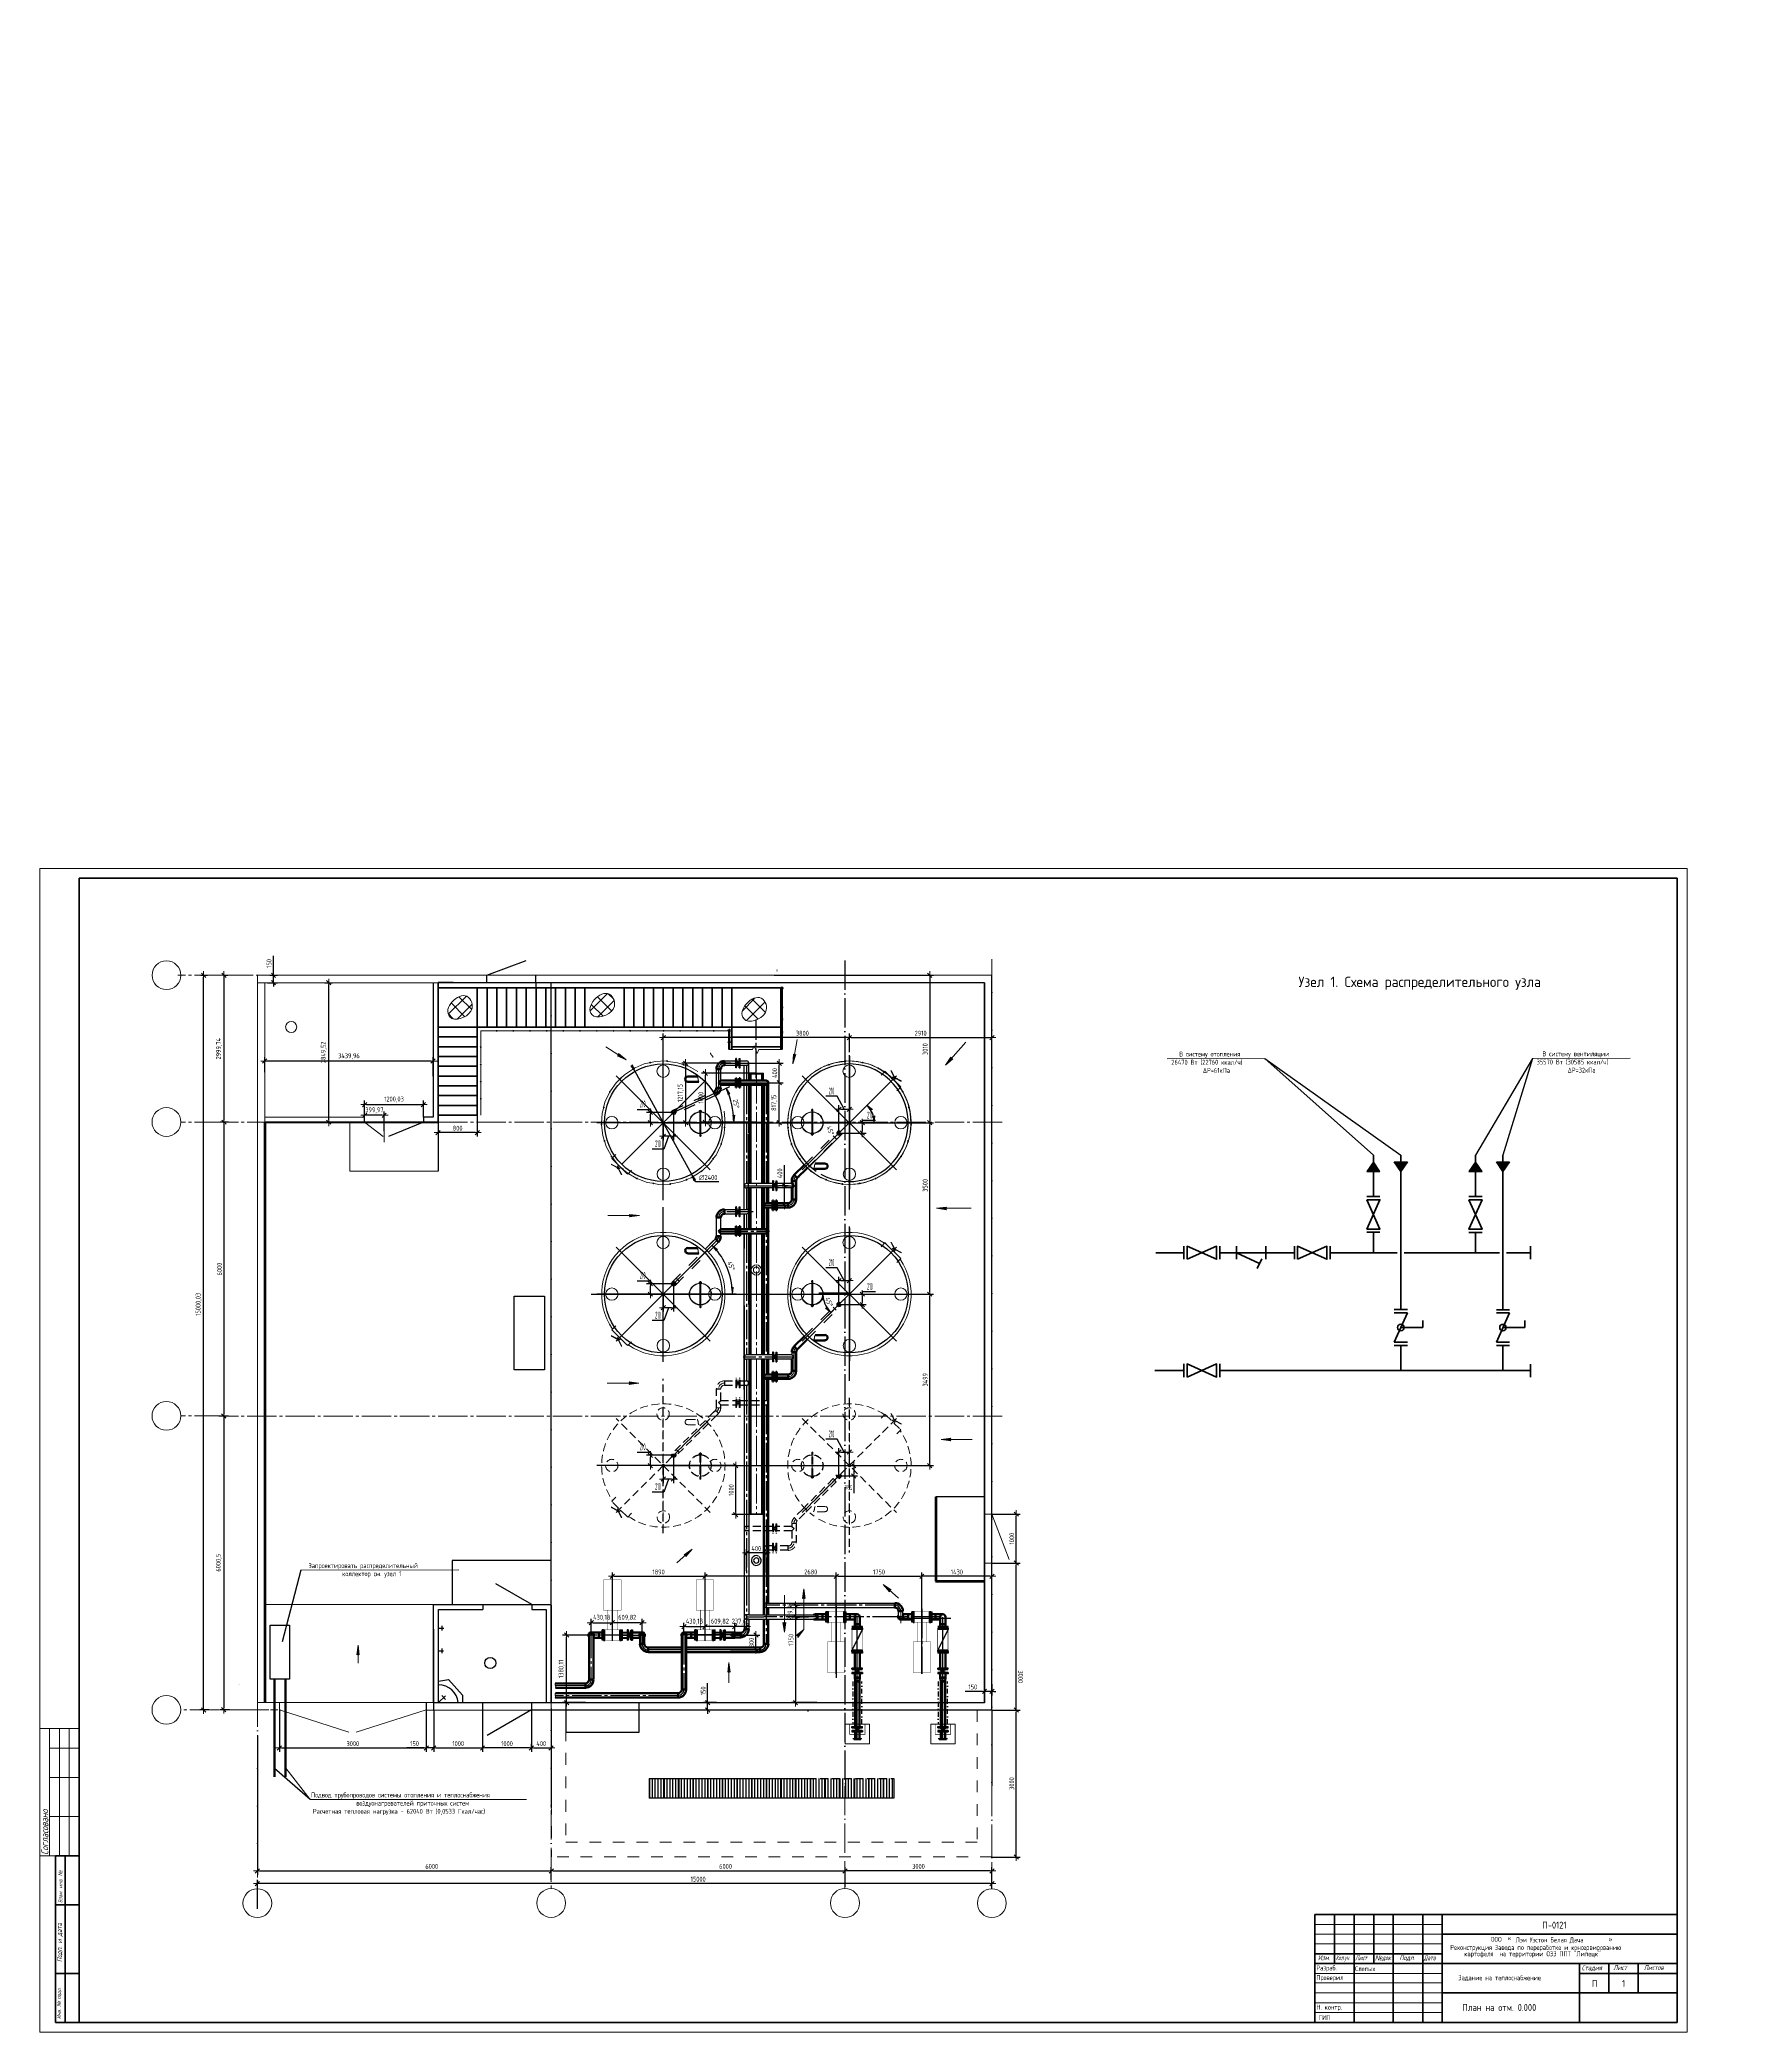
# Model space of a CAD drawing. Header units: millimetres. Extents: x -1731 to 4659, y 0 to 4165.
# Drawn here: x 0 to 866, y 0 to 1017 of the extents above; entities that cross this region are included whole.
import ezdxf

# ---------------------------------------------------------------- set-up
doc = ezdxf.new("R2010")
doc.units = ezdxf.units.MM
for name, pattern in [('K5LT32768', [508, 317.5, -63.5, 63.5, -63.5]), ('K5LT32769', [0]), ('K5LT32770', [19.2, 15, -2, 0.2, -2]), ('K5LT32771', [180.2, 120, -30, 0.2, -30]), ('K5LT32772', [50.8, 31.75, -6.35, 6.35, -6.35]), ('K5LT32773', [0]), ('K5LT32774', [0]), ('K5LT32775', [0]), ('K5LT32776', [0]), ('K5LT32778', [0]), ('K5LT32780', [0]), ('K5LT32781', [0]), ('K5LT32782', [11.999999, 6, -6]), ('K5LT32783', [0]), ('K5LT32784', [11.999999, 6, -6]), ('K5LT32785', [11.999999, 6, -6]), ('K5LT32787', [0]), ('K5LT32791', [50.8, 31.75, -6.35, 6.35, -6.35]), ('K5LT32792', [0]), ('K5LT32801', [0]), ('K5LT32802', [0]), ('K5LT32808', [0]), ('K5LT32815', [0]), ('K5LT32816', [0.75, 0.5, -0.25]), ('K5LT32818', [0]), ('K5LT32820', [180.2, 120, -30, 0.2, -30]), ('K5LT32821', [18, 12, -1.5, 3, -1.5]), ('K5LT32822', [6.25, 4.75, -1.5]), ('K5LT32823', [0]), ('K5LT32824', [508, 317.5, -63.5, 63.5, -63.5]), ('K5LT32825', [0]), ('K5LT32826', [0]), ('K5LT32827', [0]), ('K5LT32828', [5.2, 2.5, -1.25, 0.2, -1.25]), ('K5LT32829', [0]), ('K5LT32830', [0]), ('K5LT32831', [0]), ('K5LT32833', [0]), ('K5LT_AXLED', [19.5, 15, -1.5, 1.5, -1.5]), ('K5LT_BASIC', [0]), ('K5LT_DASHED', [6, 4, -2]), ('K5LT_REINFORCED', [0]), ('K5LT_THIN', [0]), ('K5LT_THIN_INCLUDED_TO_HATCHING', [0])]:
    doc.linetypes.add(name, pattern=pattern)
for name, color, linetype in [('PDF _Геометрия', 7, 'Continuous'), ('PDF _Сплошная заливка', 7, 'Continuous'), ('Системный слой', 7, 'Continuous')]:
    doc.layers.add(name, color=color, linetype=linetype)
doc.styles.add('KDIMTEXTSTYLE', font='GOST_AU.SHX', dxfattribs={"width": 0.96, "oblique": 15, "height": 5})
doc.styles.add('KTEXTSTYLE', font='GOST_AU.SHX', dxfattribs={"width": 0.96, "height": 5})
doc.styles.add('НИ', font='GOST_Common.ttf')
doc.dimstyles.new('KDIMSTYLE (0.03)', dxfattribs={"dimtxt": 5, "dimasz": 1, "dimexe": 2, "dimexo": 0, "dimgap": 1, "dimtad": 1, "dimlfac": 40, "dimtxsty": 'KDIMTEXTSTYLE', "dimsah": 1, "dimcen": 0, "dimdle": 1, "dimadec": 0, "dimazin": 0, "dimtfac": 0.667, "dimtmove": 0, "dimatfit": 3, "dimfxl": 1, "dimtvp": 1, "dimtolj": 1, "dimtzin": 0, "dimarcsym": 0})
pattern_1 = [(135, (0, 0), (-2.65165, -2.65165), []), (225, (0, 0), (2.65165, -2.65165), [])]
pattern_2 = [(45, (0, 0), (-3.535534, 3.535534), []), (135, (0, 0), (-3.535534, -3.535534), [])]

msp = doc.modelspace()

# ---------------------------------------------------------------- texts
at = {"color": 7, "linetype": 'ByBlock', "lineweight": 25, "style": 'НИ'}
msp.add_text('Узел 1. Схема распределительного узла', height=5.25, dxfattribs=at).set_placement((642.6065, 533.49527))
at = {"color": 7, "attachment_point": 1, "rotation": 90, "style": 'KTEXTSTYLE'}
for s, insert, char_height in [('\\H3.5;\\W0.965;\\Q15;\\Q15;Согласовано', (0.77333, 90.5), 2.5), ('{\\Q15;\\W0.965;Взам. инв. \\fArial|b0|i0|c204|p34;№}', (9.49178, 65.97581), 2), ('{\\Q15;\\W0.965;Подп. и дата}', (8.77333, 35.7968), 2.5)]:
    msp.add_mtext(s, dxfattribs=dict(at, insert=insert, char_height=char_height))
at = {"color": 7, "attachment_point": 1, "style": 'KTEXTSTYLE'}
for s, insert, char_height in [('{\\H1.4x;\\W0.965;П-0121 }', (767.11, 56.37667), 2.5), ('\\H3.5;\\W0.965;\\Q15;\\Q0;\\H2.50;Реконструкция Завода по переработке и консервированию', (720.09461, 44.4825), 1.95), ('\\H3.5;\\W0.965;\\Q15;\\Q0;\\H2.50;картофеля  на территории ОЭЗ ППТ "Липецк"', (727.21456, 41.24088), 1.95), ('\\H3.5;\\W0.965;\\Q15;\\Q0;\\H2.50;ООО', (740.82103, 48.64532), 1.95), ('\\H3.5;\\W0.965;\\Q15;\\Q0;\\H2.50;«', (749.30327, 49.22473), 2.5), ('\\H3.5;\\W0.965;\\Q15;\\Q0; ', (751.81047, 48.22914), 2.5), ('\\H3.5;\\W0.965;\\Q15;\\Q0;\\H2.50;Лэм Уэстон Белая Дача', (753.4736, 48.33916), 1.95), ('\\H3.5;\\W0.965;\\Q15;\\Q0;\\H2.50; ', (775.2724, 40.99525), 2.5), ('\\H3.5;\\W0.965;\\Q15;\\Q0;\\H2.50; ', (798.73433, 47.22914), 2.5), ('\\H3.5;\\W0.965;\\Q15;\\Q0;\\H2.50;»', (800.97271, 48.68894), 2.5), ('\\H3.5;\\W0.965;\\Q15;\\Q0;\\H2.50; Разраб.', (650.2123, 34.01939), 2.5), ('{\\Q15;\\W0.816;Лист}', (671.59798, 39.22667), 2.5), ('{\\Q15;\\W0.965;Стадия}', (787.14047, 34.10216), 2.5), ('\\H3.5;\\W0.965;\\Q15;\\Q0;\\H2.50; ', (651.5, 23.72564), 2.5), ('\\H3.5;\\W0.965;\\Q15;\\Q0;\\H2.50; Проверил', (650.2123, 29.11168), 2.5), ('\\H3.5;\\W0.965;\\Q15;\\Q0;П', (792.38875, 26.57668), 2.5), ('\\H3.5;\\W0.965;\\Q15;\\Q0;1', (807.75917, 26.57668), 2.5), ('\\H3.5;\\W0.965;\\Q15;\\Q0;\\H2.50; Н. контр.', (650.2123, 14.01939), 2.5), ('\\H3.5;\\W0.965;\\Q15;\\Q15;\\H2.50; ', (651.5, 8.63334), 2.5), ('\\H3.5;\\W0.965;\\Q15;\\Q0;\\H2.50;ГИП', (652.95521, 8.63334), 2.5)]:
    msp.add_mtext(s, dxfattribs=dict(at, insert=insert, char_height=char_height))
at = {"color": 7, "char_height": 2.5, "attachment_point": 1, "style": 'KTEXTSTYLE'}
for s, insert, width in [('{\\Q15;\\W0.965;Изм.}', (652.52734, 39.22667), 21.8659892), ('{\\Q15;\\W0.735;Кол.уч.}', (661.65101, 39.22667), 14.4493696), ('{\\W0.965;Слепых}', (671.5, 33.63334), 23.8058977), ('{\\fArial|b0|i0|c204|p34;\\Q15;\\W0.859;№\\Fgost_au|c204;док.}', (681.56937, 39.22667), 15.6961799), ('{\\Q15;\\W0.965;Подп.}', (694.1476, 39.22667), 19.1674901), ('{\\Q15;\\W0.816;Дата}', (706.59798, 39.22667), 16.601808), ('{\\Q15;\\W0.965;Лист}', (803.3254, 34.22667), 19.0616169), ('{\\Q15;\\W0.965;Листов}', (818.88071, 34.22667), 21.4847611), ('{\\W0.965;Задание на теплоснабжение}', (724.22067, 29.00099), 61.9743985), ('\\H3.5;\\W0.965;\\Q15;\\Q0;План на отм. 0.000', (726.28395, 14.34395), 61.9743985)]:
    msp.add_mtext(s, dxfattribs=dict(at, insert=insert, width=width))
at = {"color": 7, "insert": (8.77333, 6.71162), "char_height": 2, "width": 43.3263423, "attachment_point": 1, "rotation": 90, "style": 'KTEXTSTYLE'}
msp.add_mtext('{\\Q15;\\W0.965;Инв. \\fArial|b0|i0|c204|p34;№ \\Fgost_au|c204;подл.}', dxfattribs=at)
at = {"layer": 'Системный слой', "color": 7, "char_height": 2.5, "attachment_point": 1, "style": 'KTEXTSTYLE'}
for s, insert, width in [('\\pi17.544;{\\W0.965;В систему отопления\\P\\pi13.523;26470 Вт (22760 ккал/ч)\\P\\pi29.606;\\A1;ΔP\\A0;=\\A1;61кПа}', (564.17814, 500.51159), 77.248815), ('\\pi16.452;{\\W0.965;В систему вентиляции\\P\\pi13.523;35570 Вт (30585 ккал/ч)\\P\\pi29.376;\\A1;ΔP\\A0;=\\A1;32кПа}', (750.67234, 500.63544), 77.248815), ('\\pi1.8051;{\\W0.965;Запроектировать распределительный \\P\\pi18.98;коллектор см. узел 1}', (135.35299, 239.40809), 77.248815), ('\\pi1.5743;{\\W0.965;Подвод трубопроводов системы отопления и теплоснабжения \\P\\pi24.665;воздуонагревателей приточных систем\\P\\pi2.4933;Расчетная тепловая нагрузка - 62040 Вт (0,0533 Гкал/час)}', (136.88637, 122.32015), 125.7264933)]:
    msp.add_mtext(s, dxfattribs=dict(at, insert=insert, width=width))

# ---------------------------------------------------------------- blocks, each defined once
blk = doc.blocks.new('U14')
at = {"layer": 'Системный слой', "color": 7, "linetype": 'K5LT_THIN_INCLUDED_TO_HATCHING', "lineweight": 13}
for p, q in [((410.5, 518.9), (410.5, 519)), ((410.5, 518.8), (410.5, 518.9)), ((410.5, 518.9), (410.5, 518.9)), ((410.5, 518.7), (410.5, 518.8)), ((410.5, 518.8), (410.5, 518.8)), ((410.5, 518.6), (410.5, 518.7)), ((410.5, 518.7), (410.5, 518.7)), ((410.6, 518.5), (410.5, 518.6)), ((410.5, 518.6), (410.5, 518.6)), ((410.6, 518.4), (410.6, 518.5)), ((410.6, 518.5), (410.6, 518.5)), ((410.6, 518.3), (410.6, 518.4)), ((410.6, 518.4), (410.6, 518.4)), ((410.7, 518.3), (410.6, 518.3)), ((410.6, 518.3), (410.6, 518.3)), ((410.7, 518.2), (410.7, 518.3)), ((410.7, 518.1), (410.7, 518.2)), ((410.7, 518.2), (410.7, 518.2)), ((410.8, 518.1), (410.7, 518.1)), ((410.8, 518), (410.8, 518.1)), ((410.9, 518), (410.8, 518)), ((410.8, 518), (410.8, 518)), ((410.9, 517.9), (410.9, 518)), ((411, 517.9), (410.9, 517.9)), ((410.9, 517.9), (410.9, 517.9)), ((411, 517.8), (411, 517.9)), ((411.1, 517.7), (411, 517.8)), ((411, 517.8), (411, 517.8)), ((411.2, 517.7), (411.1, 517.7)), ((411.1, 517.7), (411.1, 517.7)), ((411.2, 517.6), (411.2, 517.7)), ((411.3, 517.5), (411.2, 517.6)), ((411.2, 517.6), (411.2, 517.6)), ((411.4, 517.4), (411.3, 517.5)), ((411.3, 517.5), (411.3, 517.5)), ((411.3, 517.5), (411.3, 517.5)), ((411.5, 517.3), (411.4, 517.4)), ((411.4, 517.4), (411.4, 517.4)), ((411.4, 517.4), (411.4, 517.4)), ((411.5, 517.2), (411.5, 517.3)), ((411.5, 517.3), (411.5, 517.3)), ((411.6, 517.1), (411.5, 517.2)), ((411.5, 517.2), (411.5, 517.2)), ((411.6, 517), (411.6, 517.1)), ((411.6, 517.1), (411.6, 517.1)), ((411.6, 516.9), (411.6, 517)), ((411.6, 517), (411.6, 517)), ((411.6, 517), (411.6, 517)), ((411.7, 516.9), (411.6, 516.9)), ((411.7, 516.8), (411.7, 516.9)), ((411.7, 516.7), (411.7, 516.8)), ((411.7, 516.8), (411.7, 516.8)), ((411.7, 516.6), (411.7, 516.7)), ((411.7, 516.7), (411.7, 516.7)), ((411.7, 516.5), (411.7, 516.6)), ((411.7, 516.6), (411.7, 516.6)), ((411.7, 516.5), (411.7, 516.5))]:
    blk.add_line(p, q, dxfattribs=at)
blk = doc.blocks.new('U15')
at = {"layer": 'Системный слой'}
for points in [[(471.4, 512.8), (471.3, 513.2), (470.9, 513.4), (470.5, 513.1), (470.4, 512.7), (470.8, 512.4), (471.2, 512.5)], [(479.9, 514.5), (479.8, 515), (479.5, 515.2), (479.1, 515.1), (478.9, 514.7), (479.1, 514.3), (479.5, 514.2)], [(488.4, 513.7), (488.5, 514.1), (488.2, 514.4), (487.8, 514.4), (487.5, 514.1), (487.6, 513.6), (488, 513.5)], [(496.7, 511.1), (496.5, 511.4), (496.1, 511.6), (495.8, 511.3), (495.7, 510.9), (496.1, 510.6), (496.5, 510.7)], [(503.6, 505.7), (503.6, 506.2), (503.2, 506.4), (502.8, 506.2), (502.6, 505.8), (502.9, 505.5), (503.3, 505.4)], [(509, 498.9), (509.1, 499.3), (508.8, 499.6), (508.3, 499.6), (508.1, 499.2), (508.2, 498.8), (508.6, 498.6)], [(512.1, 490.7), (512.3, 491.1), (512.1, 491.5), (511.6, 491.6), (511.3, 491.3), (511.3, 490.9), (511.7, 490.6)], [(450.5, 480.6), (450.5, 481), (450.2, 481.4), (449.8, 481.3), (449.6, 481), (449.7, 480.6), (450.1, 480.4)], [(513.4, 482.4), (513.3, 482.8), (512.9, 483), (512.5, 482.8), (512.4, 482.4), (512.6, 482), (513.1, 482)], [(452.3, 472.2), (452.2, 472.7), (451.9, 472.9), (451.4, 472.8), (451.3, 472.3), (451.5, 472), (452, 471.9)], [(511.8, 473.7), (511.8, 474.1), (511.5, 474.4), (511.1, 474.4), (510.8, 474), (511, 473.6), (511.4, 473.5)], [(456.5, 464.8), (456.3, 465.2), (455.9, 465.3), (455.5, 465), (455.5, 464.6), (455.8, 464.3), (456.3, 464.4)], [(462.3, 458.2), (462.4, 458.6), (462.1, 458.9), (461.7, 458.9), (461.4, 458.6), (461.5, 458.2), (461.9, 458)], [(502.5, 459.5), (502.4, 459.9), (502, 460.1), (501.6, 459.9), (501.5, 459.5), (501.8, 459.1), (502.2, 459.2)], [(508.1, 465.7), (508.3, 466.1), (508, 466.5), (507.6, 466.5), (507.3, 466.2), (507.3, 465.8), (507.7, 465.6)], [(469.9, 454), (469.9, 454.5), (469.5, 454.7), (469.1, 454.6), (469, 454.2), (469.2, 453.8), (469.6, 453.7)], [(478.3, 451.9), (478.2, 452.3), (477.8, 452.5), (477.4, 452.2), (477.3, 451.8), (477.7, 451.5), (478.1, 451.5)], [(486.9, 452), (487, 452.4), (486.7, 452.7), (486.3, 452.8), (486, 452.4), (486.1, 452), (486.4, 451.8)], [(495.2, 454.5), (495.2, 455), (494.9, 455.2), (494.5, 455.2), (494.3, 454.8), (494.5, 454.4), (494.9, 454.3)]]:
    blk.add_hatch(color=7, dxfattribs=at).paths.add_polyline_path(points)
at = {"layer": 'Системный слой', "color": 7, "linetype": 'K5LT32778', "lineweight": 13}
for p, q in [((468.6, 512.1), (463.8, 509.4)), ((470.4, 512.7), (468.6, 512.1)), ((474, 513.9), (471.4, 513)), ((478.9, 514.6), (474, 513.9)), ((485.5, 514.5), (479.9, 514.8)), ((487.5, 514.1), (485.5, 514.5)), ((491.1, 513.3), (488.5, 513.8)), ((495.7, 511.3), (491.1, 513.3)), ((501.2, 507.8), (496.6, 510.8)), ((502.8, 506.2), (501.2, 507.8)), ((505.4, 503.7), (503.5, 505.5)), ((508.3, 499.6), (505.4, 503.7)), ((511.1, 493.8), (508.8, 498.7)), ((450.4, 489.1), (449.8, 483.3)), ((511.7, 491.6), (511.1, 493.8)), ((512.5, 488.2), (511.9, 490.6)), ((512.8, 483), (512.5, 488.2)), ((449.8, 483.3), (450, 481.4)), ((450.1, 480.4), (450.4, 477.6)), ((512.2, 476.7), (512.8, 482)), ((450.4, 477.6), (451.7, 472.9)), ((452, 471.9), (454.5, 466.8)), ((508, 466.5), (510.5, 471.2)), ((510.5, 471.2), (511.2, 473.5)), ((511.5, 474.4), (512.2, 476.7)), ((454.5, 466.8), (455.7, 465.2)), ((456.3, 464.4), (457.9, 462.2)), ((457.9, 462.2), (461.5, 458.8)), ((462.3, 458.2), (467, 455.2)), ((495.2, 455), (499.9, 457.7)), ((499.9, 457.7), (501.6, 459.3)), ((502.4, 459.9), (504.2, 461.5)), ((504.2, 461.5), (507.5, 465.7)), ((467, 455.2), (469, 454.4)), ((469.9, 454), (472.4, 453.1)), ((472.4, 453.1), (477.3, 452.1)), ((478.3, 451.9), (483.8, 451.8)), ((483.8, 451.8), (486, 452.2)), ((487, 452.4), (489.5, 452.8)), ((489.5, 452.8), (494.3, 454.6))]:
    blk.add_line(p, q, dxfattribs=at)
blk = doc.blocks.new('U16')
at = {"layer": 'Системный слой'}
for points in [[(372, 510.9), (372, 511.3), (371.6, 511.6), (371.2, 511.4), (371, 511.1), (371.2, 510.7), (371.7, 510.6)], [(380.1, 513.6), (380.2, 514.1), (379.9, 514.4), (379.5, 514.4), (379.2, 514.1), (379.3, 513.7), (379.7, 513.5)], [(388.8, 514.7), (388.7, 515.1), (388.3, 515.2), (387.9, 515), (387.9, 514.5), (388.2, 514.2), (388.6, 514.3)], [(397.3, 512.7), (397.2, 513.1), (396.9, 513.4), (396.5, 513.2), (396.3, 512.8), (396.5, 512.5), (397, 512.4)], [(359.5, 498.8), (359.6, 499.2), (359.4, 499.6), (359, 499.6), (358.7, 499.3), (358.7, 498.9), (359.1, 498.6)], [(365.1, 505.8), (364.9, 506.2), (364.5, 506.4), (364.2, 506.2), (364.1, 505.7), (364.4, 505.4), (364.8, 505.5)], [(356.4, 490.9), (356.4, 491.3), (356.1, 491.6), (355.7, 491.5), (355.5, 491.1), (355.6, 490.7), (356.1, 490.6)], [(355.3, 482.4), (355.2, 482.8), (354.8, 483), (354.5, 482.8), (354.4, 482.4), (354.6, 482), (355.1, 482)], [(418, 480.6), (418.2, 481), (417.9, 481.3), (417.5, 481.4), (417.2, 481), (417.3, 480.6), (417.6, 480.4)], [(356.7, 473.6), (356.9, 474), (356.7, 474.4), (356.2, 474.4), (355.9, 474.1), (356, 473.7), (356.3, 473.5)], [(416.4, 472.3), (416.3, 472.8), (415.9, 472.9), (415.5, 472.7), (415.4, 472.2), (415.8, 471.9), (416.2, 472)], [(360.4, 465.8), (360.4, 466.2), (360.1, 466.5), (359.7, 466.5), (359.5, 466.1), (359.6, 465.7), (360, 465.6)], [(366.2, 459.5), (366.1, 459.9), (365.8, 460.1), (365.4, 459.9), (365.3, 459.5), (365.5, 459.2), (365.9, 459.1)], [(406.2, 458.2), (406.3, 458.6), (406, 458.9), (405.6, 458.9), (405.3, 458.6), (405.4, 458.2), (405.8, 458)], [(412.2, 464.6), (412.2, 465), (411.8, 465.3), (411.4, 465.2), (411.3, 464.8), (411.5, 464.4), (411.9, 464.3)], [(373.4, 454.8), (373.2, 455.2), (372.8, 455.2), (372.5, 455), (372.5, 454.5), (372.8, 454.3), (373.3, 454.4)], [(381.7, 452), (381.7, 452.4), (381.4, 452.8), (381, 452.7), (380.8, 452.4), (380.9, 452), (381.3, 451.8)], [(390.4, 451.8), (390.3, 452.2), (390, 452.5), (389.6, 452.3), (389.4, 451.9), (389.6, 451.5), (390.1, 451.5)], [(398.8, 454.2), (398.6, 454.6), (398.2, 454.7), (397.8, 454.5), (397.8, 454), (398.1, 453.7), (398.6, 453.8)]]:
    blk.add_hatch(color=7, dxfattribs=at).paths.add_polyline_path(points)
at = {"layer": 'Системный слой', "color": 7, "linetype": 'K5LT32778', "lineweight": 13}
for p, q in [((366.5, 507.8), (371.1, 510.8)), ((372, 511.3), (376.6, 513.3)), ((376.6, 513.3), (379.2, 513.8)), ((380.2, 514.1), (382.2, 514.5)), ((382.2, 514.5), (387.8, 514.8)), ((388.8, 514.6), (393.7, 513.9)), ((393.7, 513.9), (396.3, 513)), ((397.3, 512.7), (399.2, 512.1)), ((399.2, 512.1), (404, 509.4)), ((356.6, 493.8), (358.9, 498.7)), ((359.4, 499.6), (362.4, 503.7)), ((362.4, 503.7), (364.2, 505.5)), ((364.9, 506.2), (366.5, 507.8)), ((354.9, 483), (355.2, 488.2)), ((355.2, 488.2), (355.8, 490.6)), ((356.1, 491.6), (356.6, 493.8)), ((417.4, 489.1), (417.9, 483.3)), ((355.5, 476.7), (354.9, 482)), ((417.6, 480.4), (417.4, 477.6)), ((417.9, 483.3), (417.7, 481.4)), ((356.2, 474.4), (355.5, 476.7)), ((357.3, 471.2), (356.5, 473.5)), ((359.7, 466.5), (357.3, 471.2)), ((415.8, 471.9), (413.3, 466.8)), ((417.4, 477.6), (416.1, 472.9)), ((363.5, 461.5), (360.3, 465.7)), ((365.4, 459.9), (363.5, 461.5)), ((367.9, 457.7), (366.1, 459.3)), ((372.5, 455), (367.9, 457.7)), ((405.4, 458.2), (400.7, 455.2)), ((409.8, 462.2), (406.2, 458.8)), ((411.5, 464.4), (409.8, 462.2)), ((413.3, 466.8), (412.1, 465.2)), ((378.2, 452.8), (373.4, 454.6)), ((380.8, 452.4), (378.2, 452.8)), ((383.9, 451.8), (381.7, 452.2)), ((389.4, 451.9), (383.9, 451.8)), ((395.4, 453.1), (390.4, 452.1)), ((397.8, 454), (395.4, 453.1)), ((400.7, 455.2), (398.7, 454.4))]:
    blk.add_line(p, q, dxfattribs=at)
blk = doc.blocks.new('U17')
at = {"layer": 'Системный слой'}
for points in [[(293.6, 521.6), (293.7, 522), (293.4, 522.3), (293, 522.3), (292.7, 522), (292.8, 521.6), (293.2, 521.4)], [(293.6, 512.8), (293.7, 513.2), (293.4, 513.5), (293, 513.5), (292.7, 513.2), (292.8, 512.8), (293.2, 512.6)], [(293.6, 504), (293.7, 504.4), (293.4, 504.8), (293, 504.8), (292.7, 504.4), (292.8, 504), (293.2, 503.8)], [(293.6, 495.2), (293.7, 495.6), (293.4, 496), (293, 496), (292.7, 495.6), (292.8, 495.2), (293.2, 495)]]:
    blk.add_hatch(color=7, dxfattribs=at).paths.add_polyline_path(points)
at = {"layer": 'Системный слой', "color": 7, "linetype": 'K5LT32778', "lineweight": 13}
for p, q in [((293.2, 530.2), (293.2, 522.4)), ((293.2, 521.4), (293.2, 513.6)), ((293.2, 512.6), (293.2, 504.8)), ((293.2, 503.8), (293.2, 496)), ((293.2, 495), (293.2, 487.2))]:
    blk.add_line(p, q, dxfattribs=at)
blk = doc.blocks.new('U18')
at = {"layer": 'Системный слой'}
for points in [[(301.6, 529.8), (301.7, 530.2), (301.6, 530.6), (301.1, 530.7), (300.8, 530.4), (300.8, 530), (301.1, 529.7)], [(310.3, 530.2), (310.1, 530.6), (309.7, 530.7), (309.3, 530.4), (309.3, 530), (309.7, 529.7), (310.1, 529.8)], [(318.6, 529.8), (318.8, 530.2), (318.6, 530.6), (318.2, 530.7), (317.9, 530.4), (317.9, 530), (318.2, 529.7)], [(327.1, 529.8), (327.3, 530.2), (327.1, 530.6), (326.7, 530.7), (326.4, 530.4), (326.4, 530), (326.7, 529.7)], [(335.9, 530.2), (335.7, 530.6), (335.2, 530.7), (334.9, 530.4), (334.9, 530), (335.2, 529.7), (335.7, 529.8)], [(344.2, 529.8), (344.4, 530.2), (344.2, 530.6), (343.8, 530.7), (343.4, 530.4), (343.4, 530), (343.8, 529.7)], [(352.7, 529.8), (352.9, 530.2), (352.7, 530.6), (352.3, 530.7), (352, 530.4), (352, 530), (352.3, 529.7)], [(361.4, 530.2), (361.2, 530.6), (360.8, 530.7), (360.5, 530.4), (360.5, 530), (360.8, 529.7), (361.2, 529.8)], [(369.8, 529.8), (370, 530.2), (369.8, 530.6), (369.3, 530.7), (369, 530.4), (369, 530), (369.3, 529.7)], [(378.3, 529.8), (378.5, 530.2), (378.3, 530.6), (377.9, 530.7), (377.5, 530.4), (377.5, 530), (377.9, 529.7)], [(387, 530.2), (386.8, 530.6), (386.4, 530.7), (386.1, 530.4), (386.1, 530), (386.4, 529.7), (386.8, 529.8)], [(395.3, 529.8), (395.5, 530.2), (395.3, 530.6), (394.9, 530.7), (394.6, 530.4), (394.6, 530), (394.9, 529.7)], [(403.9, 529.8), (404.1, 530.2), (403.9, 530.6), (403.5, 530.7), (403.1, 530.4), (403.1, 530), (403.5, 529.7)], [(412.6, 530.2), (412.4, 530.6), (412, 530.7), (411.6, 530.4), (411.6, 530), (412, 529.7), (412.4, 529.8)]]:
    blk.add_hatch(color=7, dxfattribs=at).paths.add_polyline_path(points)
at = {"layer": 'Системный слой', "color": 7, "linetype": 'K5LT32778', "lineweight": 13}
for p, q in [((293.2, 530.2), (300.7, 530.2)), ((301.7, 530.2), (309.3, 530.2)), ((310.3, 530.2), (317.8, 530.2)), ((318.8, 530.2), (326.3, 530.2)), ((327.3, 530.2), (334.9, 530.2)), ((335.9, 530.2), (343.4, 530.2)), ((344.4, 530.2), (351.9, 530.2)), ((352.9, 530.2), (360.4, 530.2)), ((361.4, 530.2), (369, 530.2)), ((370, 530.2), (377.5, 530.2)), ((378.5, 530.2), (386, 530.2)), ((387, 530.2), (394.5, 530.2)), ((395.5, 530.2), (403.1, 530.2)), ((404.1, 530.2), (411.6, 530.2)), ((412.6, 530.2), (420.1, 530.2))]:
    blk.add_line(p, q, dxfattribs=at)
blk = doc.blocks.new('U19')
at = {"layer": 'Системный слой', "color": 7, "linetype": 'K5LT_THIN_INCLUDED_TO_HATCHING', "lineweight": 13}
for p, q in [((331.2, 197.1), (331.2, 197.1)), ((331.2, 197.1), (331.2, 197)), ((331.2, 197), (331.2, 197)), ((331.2, 197), (331.2, 196.9)), ((331.2, 196.9), (331.2, 196.9)), ((331.2, 196.9), (331.2, 196.8)), ((331.2, 196.8), (331.2, 196.8)), ((331.2, 196.8), (331.2, 196.7)), ((331.2, 196.7), (331.2, 196.7)), ((331.2, 196.7), (331.2, 196.6)), ((331.2, 196.6), (331.2, 196.6)), ((331.2, 196.6), (331.2, 196.5)), ((331.2, 196.5), (331.2, 196.5)), ((331.2, 196.5), (331.2, 196.4)), ((331.2, 196.4), (331.2, 196.4)), ((331.2, 196.4), (331.2, 196.3)), ((331.2, 196.3), (331.2, 196.3)), ((331.2, 196.3), (331.2, 196.2)), ((331.2, 196.2), (331.3, 196.2)), ((331.3, 196.2), (331.3, 196.1)), ((331.3, 196.1), (331.3, 196.1)), ((331.3, 196.1), (331.3, 196)), ((331.3, 196), (331.3, 196)), ((331.3, 196), (331.4, 195.9)), ((331.4, 195.9), (331.4, 195.9)), ((331.4, 195.9), (331.4, 195.8)), ((331.4, 195.8), (331.4, 195.8)), ((331.4, 195.8), (331.4, 195.7)), ((331.4, 195.7), (331.4, 195.7)), ((331.4, 195.7), (331.5, 195.6)), ((331.5, 195), (331.4, 195)), ((331.4, 195), (331.4, 194.9)), ((331.4, 194.9), (331.4, 194.9)), ((331.5, 195.6), (331.5, 195.6)), ((331.5, 195.6), (331.5, 195.5)), ((331.5, 195.5), (331.5, 195.5)), ((331.5, 195.5), (331.5, 195.4)), ((331.5, 195.4), (331.5, 195.4)), ((331.5, 195.4), (331.5, 195.3)), ((331.5, 195.3), (331.5, 195.3)), ((331.5, 195.3), (331.5, 195.2)), ((331.5, 195.2), (331.5, 195.2)), ((331.5, 195.2), (331.5, 195.1)), ((331.5, 195.1), (331.5, 195.1)), ((331.5, 195.1), (331.5, 195))]:
    blk.add_line(p, q, dxfattribs=at)
blk = doc.blocks.new('U20')
at = {"layer": 'Системный слой', "color": 7, "linetype": 'K5LT_THIN_INCLUDED_TO_HATCHING', "lineweight": 13}
for p, q in [((331.3, 191.9), (331.2, 191.9)), ((331.2, 191.9), (331.2, 191.8)), ((331.2, 191.8), (331.2, 191.8)), ((331.2, 191.8), (331.2, 191.7)), ((331.2, 191.7), (331.2, 191.7)), ((331.2, 191.7), (331.2, 191.6)), ((331.2, 191.6), (331.2, 191.6)), ((331.2, 191.6), (331.2, 191.5)), ((331.2, 191.5), (331.2, 191.5)), ((331.2, 191.5), (331.2, 191.4)), ((331.2, 191.4), (331.2, 191.4)), ((331.2, 191.4), (331.2, 191.3)), ((331.2, 191.3), (331.2, 191.3)), ((331.2, 191.3), (331.2, 191.2)), ((331.2, 191.2), (331.2, 191.2)), ((331.2, 191.2), (331.2, 191.1)), ((331.2, 191.1), (331.2, 191.1)), ((331.2, 191.1), (331.2, 191)), ((331.2, 191), (331.3, 191)), ((331.3, 190.1), (331.2, 190.1)), ((331.2, 190.1), (331.2, 190)), ((331.2, 190), (331.2, 190)), ((331.2, 190), (331.2, 189.9)), ((331.2, 189.9), (331.2, 189.9)), ((331.3, 192.1), (331.3, 192.1)), ((331.3, 192.1), (331.3, 192)), ((331.3, 192), (331.3, 192)), ((331.3, 192), (331.3, 191.9)), ((331.3, 191), (331.3, 190.9)), ((331.3, 190.9), (331.3, 190.9)), ((331.3, 190.9), (331.3, 190.8)), ((331.3, 190.8), (331.3, 190.8)), ((331.3, 190.8), (331.3, 190.7)), ((331.3, 190.7), (331.3, 190.7)), ((331.3, 190.7), (331.3, 190.6)), ((331.3, 190.6), (331.3, 190.6)), ((331.3, 190.6), (331.3, 190.5)), ((331.3, 190.5), (331.3, 190.5)), ((331.3, 190.5), (331.3, 190.4)), ((331.3, 190.4), (331.3, 190.4)), ((331.3, 190.4), (331.3, 190.3)), ((331.3, 190.3), (331.3, 190.3)), ((331.3, 190.3), (331.3, 190.2)), ((331.3, 190.2), (331.3, 190.2)), ((331.3, 190.2), (331.3, 190.1))]:
    blk.add_line(p, q, dxfattribs=at)
blk = doc.blocks.new('U227')
at = {"layer": 'Системный слой', "color": 7, "linetype": 'K5LT_THIN_INCLUDED_TO_HATCHING', "lineweight": 13}
for p, q in [((420.1, 520.6), (431.9, 520.6)), ((431.9, 520.6), (432.7, 522.6)), ((432.7, 522.6), (434.3, 518.6)), ((434.3, 518.6), (435.1, 520.6)), ((435.1, 520.6), (446.9, 520.6))]:
    blk.add_line(p, q, dxfattribs=at)
blk = doc.blocks.new('U228')
at = {"layer": 'Системный слой', "true_color": 0x7d9ec0}
for points in [[(447, 552.2), (447.2, 552.2), (447.3, 552.1), (447.3, 552), (447.4, 551.9), (447.4, 551.9), (447.4, 551.7), (447.3, 551.6), (447.2, 551.6), (447.1, 551.5), (447, 551.5), (446.9, 551.5), (446.8, 551.6), (446.7, 551.7), (446.7, 551.8), (446.7, 551.9), (446.7, 552.1), (446.8, 552.1), (446.9, 552.2)], [(446.9, 542.6), (447, 542.5), (447.1, 542.5), (447.2, 542.4), (447.3, 542.3), (447.3, 542.2), (447.3, 542.1), (447.2, 542), (447.1, 541.9), (447, 541.9), (446.9, 541.9), (446.8, 541.9), (446.7, 542), (446.6, 542.1), (446.6, 542.2), (446.6, 542.3), (446.6, 542.4), (446.7, 542.5), (446.8, 542.5)], [(446.9, 536.3), (447.1, 536.3), (447.2, 536.2), (447.2, 536.2), (447.3, 536), (447.3, 536), (447.3, 535.9), (447.2, 535.7), (447.1, 535.7), (447, 535.6), (446.9, 535.6), (446.8, 535.7), (446.7, 535.7), (446.6, 535.8), (446.6, 535.9), (446.6, 536.1), (446.6, 536.2), (446.7, 536.2), (446.8, 536.3)], [(446.9, 529.7), (447.1, 529.7), (447.2, 529.6), (447.2, 529.6), (447.3, 529.4), (447.3, 529.4), (447.3, 529.3), (447.2, 529.1), (447.1, 529.1), (447, 529), (446.9, 529), (446.8, 529.1), (446.7, 529.1), (446.6, 529.2), (446.6, 529.3), (446.6, 529.5), (446.6, 529.6), (446.7, 529.6), (446.8, 529.7)]]:
    blk.add_hatch(color=153, dxfattribs=at).paths.add_polyline_path(points)
at = {"layer": 'Системный слой', "true_color": 0x0000ff}
for points in [[(447, 552.2), (447.2, 552.2), (447.3, 552.1), (447.3, 552), (447.4, 551.9), (447.4, 551.9), (447.4, 551.7), (447.3, 551.6), (447.2, 551.6), (447.1, 551.5), (447, 551.5), (446.9, 551.5), (446.8, 551.6), (446.7, 551.7), (446.7, 551.8), (446.7, 551.9), (446.7, 552.1), (446.8, 552.1), (446.9, 552.2)], [(446.9, 542.6), (447, 542.5), (447.1, 542.5), (447.2, 542.4), (447.3, 542.3), (447.3, 542.2), (447.3, 542.1), (447.2, 542), (447.1, 541.9), (447, 541.9), (446.9, 541.9), (446.8, 541.9), (446.7, 542), (446.6, 542.1), (446.6, 542.2), (446.6, 542.3), (446.6, 542.4), (446.7, 542.5), (446.8, 542.5)], [(446.9, 536.3), (447.1, 536.3), (447.2, 536.2), (447.2, 536.2), (447.3, 536), (447.3, 536), (447.3, 535.9), (447.2, 535.7), (447.1, 535.7), (447, 535.6), (446.9, 535.6), (446.8, 535.7), (446.7, 535.7), (446.6, 535.8), (446.6, 535.9), (446.6, 536.1), (446.6, 536.2), (446.7, 536.2), (446.8, 536.3)], [(446.9, 529.7), (447.1, 529.7), (447.2, 529.6), (447.2, 529.6), (447.3, 529.4), (447.3, 529.4), (447.3, 529.3), (447.2, 529.1), (447.1, 529.1), (447, 529), (446.9, 529), (446.8, 529.1), (446.7, 529.1), (446.6, 529.2), (446.6, 529.3), (446.6, 529.5), (446.6, 529.6), (446.7, 529.6), (446.8, 529.7)]]:
    blk.add_hatch(color=5, dxfattribs=at).paths.add_polyline_path(points)
at = {"layer": 'Системный слой', "color": 5, "linetype": 'K5LT32818', "lineweight": 50, "true_color": 0x0000ff}
for p, q in [((444.3, 561), (444.5, 561)), ((446.9, 529.4), (446.9, 552.6)), ((446.8, 529.4), (447.1, 529.4))]:
    blk.add_line(p, q, dxfattribs=at)
for centre in [(447, 551.9), (446.9, 542.2), (446.9, 536), (446.9, 529.4)]:
    blk.add_circle(centre, 0.35, dxfattribs=at)
blk = doc.blocks.new('U226')
at = {"layer": 'Системный слой'}
h = blk.add_hatch(dxfattribs=at)
h.set_pattern_fill('', angle=45, style=0, pattern_type=0)
h.set_pattern_definition(pattern_2)
h.paths.add_polyline_path([(428.6, 535.5), (429, 535.4), (429.4, 535.3), (429.8, 535.2), (430.3, 535.2), (430.8, 535.2), (431.3, 535.3), (431.9, 535.3), (432.4, 535.5), (433, 535.6), (433.6, 535.9), (434.2, 536.1), (434.8, 536.4), (435.4, 536.7), (435.9, 537.1), (436.4, 537.5), (436.9, 537.9), (437.3, 538.3), (437.6, 538.7), (438, 539.1), (438.2, 539.5), (438.5, 540), (438.7, 540.4), (438.8, 540.8), (438.8, 541), (438.9, 541.2), (438.9, 541.6), (439, 542), (438.9, 542.5), (438.9, 542.9), (438.8, 543.4), (438.7, 543.8), (438.5, 544.3), (438.3, 544.7), (438.1, 545.1), (437.8, 545.4), (437.5, 545.8), (437.2, 546.1), (436.9, 546.3), (436.6, 546.5), (436.2, 546.7), (435.9, 546.8), (435.5, 546.9), (435.3, 546.9), (435, 547), (434.7, 547), (434.2, 546.9), (433.8, 546.9), (433.4, 546.7), (432.9, 546.6), (432.4, 546.4), (431.9, 546.1), (431.4, 545.8), (430.8, 545.5), (430.3, 545.1), (429.8, 544.7), (429.3, 544.2), (428.8, 543.7), (428.3, 543.2), (427.9, 542.7), (427.6, 542.1), (427.3, 541.6), (427, 541.1), (426.9, 540.6), (426.7, 540.2), (426.6, 539.7), (426.5, 539.3), (426.5, 538.9), (426.5, 538.5), (426.6, 538.1), (426.7, 537.7), (426.8, 537.4), (427, 537), (427.2, 536.7), (427.5, 536.4), (427.7, 536.2), (428.1, 535.9), (428.4, 535.7)])
at = {"layer": 'Системный слой', "true_color": 0x7d9ec0}
for points in [[(420.5, 530.4), (420.4, 530.3), (420.4, 530.2), (420.3, 530.1), (420.2, 530), (420.1, 530), (420, 530), (419.9, 530.1), (419.8, 530.2), (419.8, 530.3), (419.8, 530.4), (419.8, 530.5), (419.9, 530.6), (420, 530.7), (420.1, 530.7), (420.2, 530.7), (420.3, 530.7), (420.4, 530.6), (420.4, 530.5)], [(420.5, 530.4), (420.4, 530.3), (420.4, 530.2), (420.3, 530.1), (420.2, 530), (420.1, 530), (420, 530.1), (419.9, 530.1), (419.8, 530.2), (419.8, 530.3), (419.8, 530.5), (419.8, 530.6), (419.9, 530.6), (420, 530.7), (420.1, 530.7), (420.2, 530.7), (420.3, 530.6), (420.4, 530.6), (420.5, 530.4)], [(420.1, 524.8), (420.2, 524.8), (420.3, 524.8), (420.4, 524.7), (420.5, 524.6), (420.5, 524.5), (420.4, 524.4), (420.4, 524.3), (420.3, 524.2), (420.2, 524.1), (420.1, 524.1), (420, 524.2), (419.9, 524.2), (419.8, 524.3), (419.8, 524.5), (419.8, 524.6), (419.8, 524.7), (419.9, 524.8), (420, 524.8)]]:
    blk.add_hatch(color=153, dxfattribs=at).paths.add_polyline_path(points)
at = {"layer": 'Системный слой', "true_color": 0x0000ff}
for points in [[(420.5, 530.4), (420.4, 530.3), (420.4, 530.2), (420.3, 530.1), (420.2, 530), (420.1, 530), (420, 530), (419.9, 530.1), (419.8, 530.2), (419.8, 530.3), (419.8, 530.4), (419.8, 530.5), (419.9, 530.6), (420, 530.7), (420.1, 530.7), (420.2, 530.7), (420.3, 530.7), (420.4, 530.6), (420.4, 530.5)], [(420.5, 530.4), (420.4, 530.3), (420.4, 530.2), (420.3, 530.1), (420.2, 530), (420.1, 530), (420, 530.1), (419.9, 530.1), (419.8, 530.2), (419.8, 530.3), (419.8, 530.5), (419.8, 530.6), (419.9, 530.6), (420, 530.7), (420.1, 530.7), (420.2, 530.7), (420.3, 530.6), (420.4, 530.6), (420.5, 530.4)], [(420.1, 524.8), (420.2, 524.8), (420.3, 524.8), (420.4, 524.7), (420.5, 524.6), (420.5, 524.5), (420.4, 524.4), (420.4, 524.3), (420.3, 524.2), (420.2, 524.1), (420.1, 524.1), (420, 524.2), (419.9, 524.2), (419.8, 524.3), (419.8, 524.5), (419.8, 524.6), (419.8, 524.7), (419.9, 524.8), (420, 524.8)]]:
    blk.add_hatch(color=5, dxfattribs=at).paths.add_polyline_path(points)
at = {"layer": 'Системный слой', "color": 5, "linetype": 'K5LT_BASIC', "lineweight": 35, "true_color": 0x0000ff}
for p, q in [((421.4, 551.9), (421.4, 520.6)), ((446.4, 520.6), (446.4, 551.9)), ((446.4, 532), (421.4, 532)), ((446.4, 527), (421.4, 527)), ((446.4, 522), (421.4, 522))]:
    blk.add_line(p, q, dxfattribs=at)
at = {"layer": 'Системный слой', "color": 7, "linetype": 'K5LT_THIN_INCLUDED_TO_HATCHING', "lineweight": 13}
blk.add_line((421.4, 551.9), (446.4, 551.9), dxfattribs=at)
at = {"layer": 'Системный слой', "color": 5, "linetype": 'K5LT32818', "lineweight": 50, "true_color": 0x0000ff}
for p, q in [((420.1, 520.6), (420.1, 530.4)), ((446.8, 529.4), (447, 529.4)), ((446.9, 520.6), (446.9, 533.7))]:
    blk.add_line(p, q, dxfattribs=at)
for centre in [(420.1, 530.4), (420.1, 530.4), (420.1, 524.5)]:
    blk.add_circle(centre, 0.35, dxfattribs=at)
at = {"layer": 'Системный слой', "color": 7, "linetype": 'K5LT_THIN_INCLUDED_TO_HATCHING', "lineweight": 13}
blk.add_open_spline([(428.6, 535.5), (422.8, 539.2), (434.9, 552.9), (442.1, 538.4), (431.9, 534.2), (428.6, 535.5)], degree=3, knots=[0, 0, 0, 0, 2.16309, 3.302206, 5, 5, 5, 5], dxfattribs=at)
at = {"layer": 'Системный слой'}
for name in ['U228', 'U227']:
    blk.add_blockref(name, (0, 0), dxfattribs=at)
blk = doc.blocks.new('U231')
at = {"layer": 'Системный слой', "color": 7, "linetype": 'K5LT_THIN', "lineweight": 13}
for p, q in [((430.3, 508.1), (430.3, 508.6)), ((430.3, 508.6), (437.5, 508.6)), ((437.5, 508.6), (437.5, 508.1)), ((437.5, 508.1), (430.3, 508.1))]:
    blk.add_line(p, q, dxfattribs=at)
blk = doc.blocks.new('U230')
at = {"layer": 'Системный слой', "color": 7, "linetype": 'K5LT32815', "lineweight": 5}
for p, q in [((430.3, 504.8), (430.3, 508.1)), ((430.3, 452.2), (430.3, 502.6)), ((430.7, 508.1), (430.7, 504.8)), ((430.7, 502.6), (430.7, 452.2)), ((431.1, 508.1), (431.1, 504.8)), ((431.1, 502.6), (431.1, 452.2)), ((431.2, 508.1), (431.2, 504.8)), ((431.2, 502.6), (431.2, 452.2)), ((436.5, 508.1), (436.5, 504.8)), ((436.5, 502.6), (436.5, 452.2)), ((436.6, 508.1), (436.6, 504.8)), ((436.6, 502.6), (436.6, 452.2)), ((437, 508.1), (437, 504.8)), ((437, 502.6), (437, 452.2)), ((437.5, 504.8), (437.5, 508.1)), ((437.5, 452.2), (437.5, 502.6)), ((430.3, 429), (430.3, 450)), ((430.7, 450), (430.7, 429)), ((431.1, 450), (431.1, 429)), ((431.2, 450), (431.2, 429)), ((436.5, 450), (436.5, 429)), ((436.6, 450), (436.6, 429)), ((437, 450), (437, 429)), ((437.5, 429), (437.5, 450)), ((430.3, 364.7), (430.3, 426.8)), ((430.7, 426.8), (430.7, 364.7)), ((431.1, 426.8), (431.1, 364.7)), ((431.2, 426.8), (431.2, 364.7)), ((436.5, 426.8), (436.5, 364.7)), ((436.6, 426.8), (436.6, 364.7)), ((437, 426.8), (437, 364.7)), ((437.5, 364.7), (437.5, 426.8)), ((430.3, 283.3), (430.3, 362.5)), ((430.7, 362.5), (430.7, 283.7)), ((431.1, 362.5), (431.1, 283.7)), ((431.2, 362.5), (431.2, 283.7)), ((436.5, 362.5), (436.5, 283.7)), ((436.6, 362.5), (436.6, 283.7)), ((437, 362.5), (437, 283.7)), ((437.5, 283.3), (437.5, 362.5))]:
    blk.add_line(p, q, dxfattribs=at)
at = {"layer": 'Системный слой', "color": 30, "linetype": 'K5LT_AXLED', "lineweight": 13, "true_color": 0xff8000}
for p, q in [((433.9, 508.1), (433.9, 429)), ((433.9, 426.8), (433.9, 364.7)), ((433.9, 362.5), (433.9, 283.3))]:
    blk.add_line(p, q, dxfattribs=at)
at = {"layer": 'Системный слой', "color": 7, "linetype": 'K5LT_THIN', "lineweight": 13}
blk.add_line((430.3, 283.7), (437.5, 283.7), dxfattribs=at)
at = {"layer": 'Системный слой', "color": 7, "linetype": 'K5LT_THIN_INCLUDED_TO_HATCHING', "lineweight": 13}
blk.add_line((437.5, 283.3), (430.3, 283.3), dxfattribs=at)
at = {"layer": 'Системный слой'}
blk.add_blockref('U231', (0, 0), dxfattribs=at)
blk = doc.blocks.new('U229')
at = {"layer": 'Системный слой', "color": 7, "linetype": 'K5LT_THIN', "lineweight": 13}
for radius in [2.61, 1.5]:
    blk.add_circle((433.9, 408.1), radius, dxfattribs=at)
at = {"layer": 'Системный слой'}
blk.add_blockref('U230', (0, 0), dxfattribs=at)
blk = doc.blocks.new('U235')
at = {"layer": 'Системный слой', "color": 7, "linetype": 'K5LT32787', "lineweight": 18}
blk.add_circle((507.7, 483.3), 3.17, dxfattribs=at)
blk = doc.blocks.new('U236')
at = {"layer": 'Системный слой', "color": 7, "linetype": 'K5LT32787', "lineweight": 18}
blk.add_circle((481.3, 509.6), 3.17, dxfattribs=at)
blk = doc.blocks.new('U237')
at = {"layer": 'Системный слой', "color": 7, "linetype": 'K5LT32787', "lineweight": 18}
blk.add_circle((455.1, 483.3), 3.17, dxfattribs=at)
blk = doc.blocks.new('U238')
at = {"layer": 'Системный слой', "color": 7, "linetype": 'K5LT32787', "lineweight": 18}
blk.add_circle((481.4, 457), 3.17, dxfattribs=at)
blk = doc.blocks.new('U234')
at = {"layer": 'Системный слой'}
for name in ['U236', 'U237', 'U235', 'U238']:
    blk.add_blockref(name, (0, 0), dxfattribs=at)
blk = doc.blocks.new('U233')
at = {"layer": 'Системный слой', "color": 150, "linetype": 'K5LT32820', "lineweight": 25, "true_color": 0x007fff}
for p, q in [((481.4, 517.2), (481.4, 449.3)), ((505.4, 507.3), (457.3, 459.3)), ((457.3, 507.3), (505.4, 459.3)), ((444.1, 483.3), (515.3, 483.3))]:
    blk.add_line(p, q, dxfattribs=at)
at = {"layer": 'Системный слой', "color": 7, "linetype": 'K5LT32792', "lineweight": 25}
for p, q in [((497.6, 507.5), (499.6, 509.6)), ((499.6, 509.6), (499.9, 509.2)), ((504.2, 506.5), (504.4, 506.7)), ((504.6, 506.1), (504.8, 506.3)), ((505.6, 499.5), (507.6, 501.5)), ((507.6, 501.5), (507.3, 501.9))]:
    blk.add_line(p, q, dxfattribs=at)
at = {"layer": 'Системный слой', "color": 7, "linetype": 'K5LT32787', "lineweight": 18}
for p, q in [((499.9, 509.2), (507.3, 501.9)), ((504.2, 506.5), (502.5, 509.8)), ((504.4, 506.7), (502.7, 509.9)), ((503.1, 506.1), (503.7, 506.7)), ((504.8, 505.6), (503.7, 506.7)), ((504, 506.3), (504.2, 506.5)), ((504, 506.4), (504.2, 506.1)), ((504.6, 506.1), (504.2, 506.5)), ((504.5, 505.9), (504.2, 506.1)), ((504.2, 505), (504.8, 505.6)), ((504.4, 506.7), (504.6, 506.8)), ((504.4, 506.7), (504.8, 506.3)), ((504.4, 505.9), (504.6, 506.1)), ((504.9, 506.5), (504.6, 506.8)), ((504.6, 506.1), (507.9, 504.4)), ((504.8, 506.3), (504.9, 506.5)), ((504.8, 506.3), (508, 504.6)), ((462.7, 490.1), (462.2, 490.1)), ((462.2, 488.9), (462.2, 490.1)), ((462.2, 477.8), (462.2, 488.9)), ((462.7, 488.9), (462.7, 490.1)), ((462.7, 477.8), (462.7, 488.9))]:
    blk.add_line(p, q, dxfattribs=at)
at = {"layer": 'Системный слой', "color": 4, "linetype": 'K5LT32791', "lineweight": 15, "true_color": 0x00ffff}
for p, q in [((462.9, 489.8), (462, 489.8)), ((462.4, 478.1), (462.4, 476.6)), ((461.7, 477.4), (463.2, 477.4))]:
    blk.add_line(p, q, dxfattribs=at)
at = {"layer": 'Системный слой', "color": 6, "linetype": 'K5LT32822', "lineweight": 25, "true_color": 0xff00ff}
for p, q in [((462.2, 489.6), (462.2, 490.1)), ((462.2, 490.1), (462.3, 490.1)), ((462.3, 489.6), (462.2, 489.6)), ((462.6, 490.1), (462.3, 490.1)), ((462.3, 489.6), (462.3, 490.1)), ((462.6, 489.6), (462.6, 490.1)), ((462.7, 490.1), (462.6, 490.1)), ((462.6, 489.6), (462.7, 489.6)), ((462.7, 489.6), (462.7, 490.1))]:
    blk.add_line(p, q, dxfattribs=at)
at = {"layer": 'Системный слой', "color": 150, "linetype": 'K5LT32821', "lineweight": 25, "true_color": 0x007fff}
blk.add_line((462.4, 488.9), (462.4, 477.7), dxfattribs=at)
at = {"layer": 'Системный слой', "color": 7, "linetype": 'K5LT32787', "lineweight": 18}
for centre, radius in [((481.4, 483.3), 0.625), ((462.4, 477.4), 0.516)]:
    blk.add_circle(centre, radius, dxfattribs=at)
for start, end in [(162.0858977324008, 162.0858920028229), (55.4285, 123.9252), (240.096, 34.5715), (169.417, 235.067), (165.6752, 165.6827)]:
    blk.add_arc((481.4, 483.3), 31.5, start, end, dxfattribs=at)
for start_param, end_param in [(1.623142, 4.660044), (4.764734, 7.801636)]:
    blk.add_ellipse((462.4, 483.3), major_axis=(5.52, 0), ratio=0.970017, start_param=start_param, end_param=end_param, dxfattribs=at)
for points in [[(462.2, 477.8), (461.8, 477.8), (461.4, 477.9), (460.4, 478.1), (459.9, 478.3), (458.8, 479), (458.3, 479.4), (457.6, 480.4), (457.3, 481), (456.9, 482.1), (456.8, 482.8), (456.8, 484), (456.9, 484.6), (457.3, 485.8), (457.7, 486.3), (458.5, 487.2), (459, 487.6), (460, 488.3), (460.6, 488.5), (461.5, 488.7), (461.8, 488.8), (462.2, 488.8)], [(462.7, 477.8), (463.1, 477.8), (463.5, 477.9), (464.5, 478.1), (465, 478.3), (466.1, 479), (466.6, 479.4), (467.3, 480.4), (467.6, 481), (468, 482.1), (468.1, 482.8), (468.1, 484), (468, 484.6), (467.5, 485.8), (467.2, 486.3), (466.4, 487.2), (465.9, 487.6), (464.9, 488.3), (464.3, 488.5), (463.4, 488.7), (463.1, 488.8), (462.7, 488.8)]]:
    blk.add_open_spline(points, degree=3, knots=[0, 0, 0, 0, 0.0650277, 0.0650277, 0.1752287, 0.1752287, 0.2854298, 0.2854298, 0.3956308, 0.3956308, 0.5058319, 0.5058319, 0.6160329, 0.6160329, 0.726234, 0.726234, 0.836435, 0.836435, 0.9466361, 0.9466361, 1, 1, 1, 1], dxfattribs=at)
at = {"layer": 'Системный слой'}
blk.add_blockref('U234', (0, 0), dxfattribs=at)
blk = doc.blocks.new('U232')
at = {"layer": 'Системный слой', "color": 7, "linetype": 'K5LT32787', "lineweight": 18}
for p, q in [((481.4, 453.3), (481.4, 513.3)), ((511.4, 483.3), (451.4, 483.3))]:
    blk.add_line(p, q, dxfattribs=at)
at = {"layer": 'Системный слой'}
blk.add_blockref('U233', (0, 0), dxfattribs=at)
blk = doc.blocks.new('U239')
at = {"layer": 'Системный слой', "color": 211, "linetype": 'K5LT32833', "lineweight": 30, "true_color": 0xff7fff}
for p, q in [((442.6, 453.6), (442.1, 453.6)), ((442.1, 453.6), (442.1, 448.7)), ((442.1, 453.4), (442.1, 452.8)), ((442.6, 448.7), (442.1, 448.7)), ((442.6, 453.6), (442.6, 448.7)), ((442.6, 452.8), (442.6, 452.9)), ((442.6, 452.8), (443.8, 449.5)), ((442.6, 449.5), (443.8, 452.8)), ((442.6, 452.8), (442.6, 449.5)), ((442.6, 449.5), (442.6, 449.4)), ((443.8, 452.8), (443.9, 452.9)), ((443.8, 452.8), (443.8, 449.5)), ((443.8, 449.5), (443.9, 449.4)), ((443.9, 453.6), (443.9, 448.7)), ((443.9, 453.6), (444.3, 453.6)), ((443.9, 448.7), (444.3, 448.7)), ((444.3, 453.6), (444.3, 448.7)), ((444.3, 453.4), (444.3, 452.8))]:
    blk.add_line(p, q, dxfattribs=at)
blk = doc.blocks.new('U243')
at = {"layer": 'Системный слой', "color": 7, "linetype": 'K5LT32787', "lineweight": 18}
blk.add_circle((360.1, 483.3), 3.17, dxfattribs=at)
blk = doc.blocks.new('U244')
at = {"layer": 'Системный слой', "color": 7, "linetype": 'K5LT32787', "lineweight": 18}
blk.add_circle((386.4, 457), 3.17, dxfattribs=at)
blk = doc.blocks.new('U245')
at = {"layer": 'Системный слой', "color": 7, "linetype": 'K5LT32787', "lineweight": 18}
blk.add_circle((412.7, 483.3), 3.17, dxfattribs=at)
blk = doc.blocks.new('U246')
at = {"layer": 'Системный слой', "color": 7, "linetype": 'K5LT32787', "lineweight": 18}
blk.add_circle((386.3, 509.6), 3.17, dxfattribs=at)
blk = doc.blocks.new('U242')
at = {"layer": 'Системный слой'}
for name in ['U246', 'U243', 'U245', 'U244']:
    blk.add_blockref(name, (0, 0), dxfattribs=at)
blk = doc.blocks.new('U241')
at = {"layer": 'Системный слой', "color": 150, "linetype": 'K5LT32820', "lineweight": 25, "true_color": 0x007fff}
for p, q in [((386.4, 449.3), (386.4, 517.2)), ((410.4, 459.3), (362.3, 507.3)), ((365.3, 462.2), (407.4, 504.3)), ((423.6, 483.3), (352.4, 483.3))]:
    blk.add_line(p, q, dxfattribs=at)
at = {"layer": 'Системный слой', "color": 4, "linetype": 'K5LT32791', "lineweight": 15, "true_color": 0x00ffff}
for p, q in [((406, 489.2), (404.6, 489.2)), ((405.3, 488.5), (405.3, 478.2)), ((404.8, 476.7), (405.7, 476.7))]:
    blk.add_line(p, q, dxfattribs=at)
at = {"layer": 'Системный слой', "color": 7, "linetype": 'K5LT32787', "lineweight": 18}
for p, q in [((405, 488.8), (405, 477.7)), ((405.6, 488.8), (405.6, 477.7)), ((405, 477.7), (405, 476.4)), ((405, 476.4), (405.6, 476.4)), ((405.6, 477.7), (405.6, 476.4)), ((363, 460.2), (359.7, 461.9)), ((363.1, 460.4), (359.8, 462.2)), ((367.8, 457.4), (360.4, 464.7)), ((363, 460.2), (362.8, 460)), ((362.8, 460), (363.1, 459.7)), ((363.6, 461.6), (363, 461)), ((363, 461), (364.1, 459.9)), ((363.3, 459.9), (363, 460.2)), ((363.3, 460.6), (363.1, 460.4)), ((363.1, 460.4), (363.5, 460)), ((363.3, 459.9), (363.1, 459.7)), ((363.2, 460.7), (363.5, 460.4)), ((363.3, 459.9), (365, 456.6)), ((363.8, 460.2), (363.5, 460.4)), ((363.7, 460.2), (363.5, 460)), ((363.5, 460), (365.3, 456.8)), ((364.7, 460.5), (364.1, 459.9))]:
    blk.add_line(p, q, dxfattribs=at)
at = {"layer": 'Системный слой', "color": 150, "linetype": 'K5LT32821', "lineweight": 25, "true_color": 0x007fff}
blk.add_line((405.3, 477.7), (405.3, 488.9), dxfattribs=at)
at = {"layer": 'Системный слой', "color": 6, "linetype": 'K5LT32822', "lineweight": 25, "true_color": 0xff00ff}
for p, q in [((405.1, 477), (405, 477)), ((405, 477), (405, 476.5)), ((405, 476.5), (405.1, 476.5)), ((405.1, 477), (405.1, 476.5)), ((405.2, 476.5), (405.4, 476.5)), ((405.4, 477), (405.4, 476.5)), ((405.4, 477), (405.5, 477)), ((405.5, 476.5), (405.4, 476.5)), ((405.5, 477), (405.5, 476.5))]:
    blk.add_line(p, q, dxfattribs=at)
at = {"layer": 'Системный слой', "color": 7, "linetype": 'K5LT32792', "lineweight": 25}
for p, q in [((362.1, 467.1), (360.1, 465.1)), ((360.1, 465.1), (360.4, 464.7)), ((363.1, 460.4), (363, 460.2)), ((363.5, 460), (363.3, 459.9)), ((370.2, 459), (368.2, 457)), ((368.2, 457), (367.8, 457.4))]:
    blk.add_line(p, q, dxfattribs=at)
at = {"layer": 'Системный слой', "color": 7, "linetype": 'K5LT32787', "lineweight": 18}
for centre, radius in [((405.3, 489.2), 0.516), ((386.4, 483.3), 0.625)]:
    blk.add_circle(centre, radius, dxfattribs=at)
for start_param, end_param in [(4.764734, 7.801636), (1.623142, 4.660044)]:
    blk.add_ellipse((405.3, 483.3), major_axis=(-5.52, 0), ratio=0.970017, start_param=start_param, end_param=end_param, dxfattribs=at)
for points in [[(405, 488.8), (404.6, 488.7), (404.2, 488.7), (403.3, 488.5), (402.7, 488.2), (401.6, 487.5), (401.2, 487.1), (400.4, 486.1), (400.1, 485.6), (399.7, 484.4), (399.6, 483.8), (399.6, 482.6), (399.7, 482), (400.2, 480.8), (400.5, 480.3), (401.3, 479.3), (401.8, 478.9), (402.9, 478.3), (403.5, 478), (404.4, 477.8), (404.7, 477.8), (405, 477.8)], [(405.6, 488.8), (405.9, 488.7), (406.3, 488.7), (407.3, 488.5), (407.9, 488.2), (408.9, 487.5), (409.4, 487.1), (410.2, 486.1), (410.5, 485.6), (410.9, 484.4), (411, 483.8), (410.9, 482.6), (410.8, 482), (410.4, 480.8), (410.1, 480.3), (409.3, 479.3), (408.8, 478.9), (407.7, 478.3), (407.1, 478), (406.2, 477.8), (405.9, 477.8), (405.6, 477.8)]]:
    blk.add_open_spline(points, degree=3, knots=[0, 0, 0, 0, 0.0650277, 0.0650277, 0.1752287, 0.1752287, 0.2854298, 0.2854298, 0.3956308, 0.3956308, 0.5058319, 0.5058319, 0.6160329, 0.6160329, 0.726234, 0.726234, 0.836435, 0.836435, 0.9466361, 0.9466361, 1, 1, 1, 1], dxfattribs=at)
at = {"layer": 'Системный слой'}
blk.add_blockref('U242', (0, 0), dxfattribs=at)
blk = doc.blocks.new('U240')
at = {"layer": 'Системный слой', "color": 7, "linetype": 'K5LT32787', "lineweight": 18}
for p, q in [((386.4, 513.3), (386.4, 453.3)), ((356.4, 483.3), (416.4, 483.3))]:
    blk.add_line(p, q, dxfattribs=at)
at = {"layer": 'Системный слой'}
blk.add_blockref('U241', (0, 0), dxfattribs=at)
blk = doc.blocks.new('U250')
at = {"layer": 'Системный слой', "color": 7, "linetype": 'K5LT32787', "lineweight": 18}
blk.add_circle((507.7, 395.8), 3.17, dxfattribs=at)
blk = doc.blocks.new('U251')
at = {"layer": 'Системный слой', "color": 7, "linetype": 'K5LT32787', "lineweight": 18}
blk.add_circle((481.3, 422.1), 3.17, dxfattribs=at)
blk = doc.blocks.new('U252')
at = {"layer": 'Системный слой', "color": 7, "linetype": 'K5LT32787', "lineweight": 18}
blk.add_circle((455.1, 395.8), 3.17, dxfattribs=at)
blk = doc.blocks.new('U253')
at = {"layer": 'Системный слой', "color": 7, "linetype": 'K5LT32787', "lineweight": 18}
blk.add_circle((481.4, 369.5), 3.17, dxfattribs=at)
blk = doc.blocks.new('U249')
at = {"layer": 'Системный слой'}
for name in ['U251', 'U252', 'U250', 'U253']:
    blk.add_blockref(name, (0, 0), dxfattribs=at)
blk = doc.blocks.new('U248')
at = {"layer": 'Системный слой', "color": 150, "linetype": 'K5LT32820', "lineweight": 25, "true_color": 0x007fff}
for p, q in [((481.4, 429.7), (481.4, 361.8)), ((505.4, 419.8), (457.3, 371.8)), ((457.3, 419.8), (505.4, 371.8)), ((444.1, 395.8), (515.3, 395.8))]:
    blk.add_line(p, q, dxfattribs=at)
at = {"layer": 'Системный слой', "color": 7, "linetype": 'K5LT32792', "lineweight": 25}
for p, q in [((497.6, 420), (499.6, 422.1)), ((499.6, 422.1), (499.9, 421.7)), ((504.2, 419), (504.4, 419.2)), ((504.6, 418.6), (504.8, 418.8)), ((505.6, 412), (507.6, 414)), ((507.6, 414), (507.3, 414.4))]:
    blk.add_line(p, q, dxfattribs=at)
at = {"layer": 'Системный слой', "color": 7, "linetype": 'K5LT32787', "lineweight": 18}
for p, q in [((499.9, 421.7), (507.3, 414.4)), ((504.2, 419), (502.5, 422.3)), ((504.4, 419.2), (502.7, 422.4)), ((503.1, 418.6), (503.7, 419.2)), ((504.8, 418.1), (503.7, 419.2)), ((504, 418.8), (504.2, 419)), ((504, 418.9), (504.2, 418.6)), ((504.6, 418.6), (504.2, 419)), ((504.5, 418.4), (504.2, 418.6)), ((504.2, 417.5), (504.8, 418.1)), ((504.4, 419.2), (504.6, 419.3)), ((504.4, 419.2), (504.8, 418.8)), ((504.4, 418.4), (504.6, 418.6)), ((504.9, 419), (504.6, 419.3)), ((504.6, 418.6), (507.9, 416.9)), ((504.8, 418.8), (504.9, 419)), ((504.8, 418.8), (508, 417.1)), ((462.7, 402.6), (462.2, 402.6)), ((462.2, 401.4), (462.2, 402.6)), ((462.2, 390.3), (462.2, 401.4)), ((462.7, 401.4), (462.7, 402.6)), ((462.7, 390.3), (462.7, 401.4))]:
    blk.add_line(p, q, dxfattribs=at)
at = {"layer": 'Системный слой', "color": 4, "linetype": 'K5LT32791', "lineweight": 15, "true_color": 0x00ffff}
for p, q in [((462.9, 402.3), (462, 402.3)), ((461.7, 389.9), (463.2, 389.9)), ((462.4, 390.6), (462.4, 389.1))]:
    blk.add_line(p, q, dxfattribs=at)
at = {"layer": 'Системный слой', "color": 6, "linetype": 'K5LT32822', "lineweight": 25, "true_color": 0xff00ff}
for p, q in [((462.2, 402.1), (462.2, 402.6)), ((462.2, 402.6), (462.3, 402.6)), ((462.3, 402.1), (462.2, 402.1)), ((462.6, 402.6), (462.3, 402.6)), ((462.3, 402.1), (462.3, 402.6)), ((462.6, 402.1), (462.6, 402.6)), ((462.7, 402.6), (462.6, 402.6)), ((462.6, 402.1), (462.7, 402.1)), ((462.7, 402.1), (462.7, 402.6))]:
    blk.add_line(p, q, dxfattribs=at)
at = {"layer": 'Системный слой', "color": 150, "linetype": 'K5LT32821', "lineweight": 25, "true_color": 0x007fff}
blk.add_line((462.4, 401.4), (462.4, 390.2), dxfattribs=at)
at = {"layer": 'Системный слой', "color": 7, "linetype": 'K5LT32787', "lineweight": 18}
for centre, radius in [((462.4, 389.9), 0.516), ((481.4, 395.8), 0.625)]:
    blk.add_circle(centre, radius, dxfattribs=at)
blk.add_arc((481.4, 395.8), 31.5, 55.4285, 34.5715, dxfattribs=at)
for start_param, end_param in [(1.623142, 4.660044), (4.764734, 7.801636)]:
    blk.add_ellipse((462.4, 395.8), major_axis=(5.52, 0), ratio=0.970017, start_param=start_param, end_param=end_param, dxfattribs=at)
for points in [[(462.2, 390.3), (461.8, 390.3), (461.4, 390.4), (460.4, 390.6), (459.9, 390.8), (458.8, 391.5), (458.3, 391.9), (457.6, 392.9), (457.3, 393.5), (456.9, 394.6), (456.8, 395.3), (456.8, 396.5), (456.9, 397.1), (457.3, 398.3), (457.7, 398.8), (458.5, 399.7), (459, 400.1), (460, 400.8), (460.6, 401), (461.5, 401.2), (461.8, 401.3), (462.2, 401.3)], [(462.7, 390.3), (463.1, 390.3), (463.5, 390.4), (464.5, 390.6), (465, 390.8), (466.1, 391.5), (466.6, 391.9), (467.3, 392.9), (467.6, 393.5), (468, 394.6), (468.1, 395.3), (468.1, 396.5), (468, 397.1), (467.5, 398.3), (467.2, 398.8), (466.4, 399.7), (465.9, 400.1), (464.9, 400.8), (464.3, 401), (463.4, 401.2), (463.1, 401.3), (462.7, 401.3)]]:
    blk.add_open_spline(points, degree=3, knots=[0, 0, 0, 0, 0.0650277, 0.0650277, 0.1752287, 0.1752287, 0.2854298, 0.2854298, 0.3956308, 0.3956308, 0.5058319, 0.5058319, 0.6160329, 0.6160329, 0.726234, 0.726234, 0.836435, 0.836435, 0.9466361, 0.9466361, 1, 1, 1, 1], dxfattribs=at)
at = {"layer": 'Системный слой'}
blk.add_blockref('U249', (0, 0), dxfattribs=at)
blk = doc.blocks.new('U247')
at = {"layer": 'Системный слой', "color": 7, "linetype": 'K5LT32787', "lineweight": 18}
for p, q in [((481.4, 365.8), (481.4, 425.8)), ((511.4, 395.8), (451.4, 395.8))]:
    blk.add_line(p, q, dxfattribs=at)
at = {"layer": 'Системный слой'}
blk.add_blockref('U248', (0, 0), dxfattribs=at)
blk = doc.blocks.new('U254')
at = {"layer": 'Системный слой', "color": 211, "linetype": 'K5LT32833', "lineweight": 30, "true_color": 0xff7fff}
for p, q in [((442.6, 366.1), (442.1, 366.1)), ((442.1, 366.1), (442.1, 361.2)), ((442.1, 365.9), (442.1, 365.3)), ((442.6, 361.2), (442.1, 361.2)), ((442.6, 366.1), (442.6, 361.2)), ((442.6, 365.3), (442.6, 365.4)), ((442.6, 365.3), (443.8, 362)), ((442.6, 362), (443.8, 365.3)), ((442.6, 365.3), (442.6, 362)), ((442.6, 362), (442.6, 361.9)), ((443.8, 365.3), (443.9, 365.4)), ((443.8, 365.3), (443.8, 362)), ((443.8, 362), (443.9, 361.9)), ((443.9, 366.1), (443.9, 361.2)), ((443.9, 366.1), (444.3, 366.1)), ((443.9, 361.2), (444.3, 361.2)), ((444.3, 366.1), (444.3, 361.2)), ((444.3, 365.9), (444.3, 365.3))]:
    blk.add_line(p, q, dxfattribs=at)
blk = doc.blocks.new('U258')
at = {"layer": 'Системный слой', "color": 7, "linetype": 'K5LT32787', "lineweight": 18}
blk.add_circle((360.1, 395.8), 3.17, dxfattribs=at)
blk = doc.blocks.new('U259')
at = {"layer": 'Системный слой', "color": 7, "linetype": 'K5LT32787', "lineweight": 18}
blk.add_circle((386.4, 369.5), 3.17, dxfattribs=at)
blk = doc.blocks.new('U260')
at = {"layer": 'Системный слой', "color": 7, "linetype": 'K5LT32787', "lineweight": 18}
blk.add_circle((412.7, 395.8), 3.17, dxfattribs=at)
blk = doc.blocks.new('U261')
at = {"layer": 'Системный слой', "color": 7, "linetype": 'K5LT32787', "lineweight": 18}
blk.add_circle((386.3, 422.1), 3.17, dxfattribs=at)
blk = doc.blocks.new('U257')
at = {"layer": 'Системный слой'}
for name in ['U261', 'U258', 'U260', 'U259']:
    blk.add_blockref(name, (0, 0), dxfattribs=at)
blk = doc.blocks.new('U256')
at = {"layer": 'Системный слой', "color": 150, "linetype": 'K5LT32820', "lineweight": 25, "true_color": 0x007fff}
for p, q in [((386.4, 361.8), (386.4, 429.7)), ((362.3, 371.8), (413.8, 423.2)), ((410.4, 371.8), (362.3, 419.8)), ((423.6, 395.8), (352.4, 395.8))]:
    blk.add_line(p, q, dxfattribs=at)
at = {"layer": 'Системный слой', "color": 4, "linetype": 'K5LT32791', "lineweight": 15, "true_color": 0x00ffff}
for p, q in [((406, 401.7), (404.6, 401.7)), ((405.3, 401), (405.3, 402.4)), ((404.8, 389.2), (405.7, 389.2))]:
    blk.add_line(p, q, dxfattribs=at)
at = {"layer": 'Системный слой', "color": 7, "linetype": 'K5LT32787', "lineweight": 18}
for p, q in [((405, 401.3), (405, 390.2)), ((405.6, 401.3), (405.6, 390.2)), ((405, 390.2), (405, 388.9)), ((405, 388.9), (405.6, 388.9)), ((405.6, 390.2), (405.6, 388.9)), ((367.8, 369.9), (360.4, 377.2)), ((363, 372.7), (359.7, 374.4)), ((363.1, 372.9), (359.8, 374.7)), ((363, 372.7), (362.8, 372.5)), ((362.8, 372.5), (363.1, 372.2)), ((363.6, 374.1), (363, 373.5)), ((363, 373.5), (364.1, 372.4)), ((363.3, 372.4), (363, 372.7)), ((363.3, 373.1), (363.1, 372.9)), ((363.1, 372.9), (363.5, 372.5)), ((363.3, 372.4), (363.1, 372.2)), ((363.2, 373.2), (363.5, 372.9)), ((363.3, 372.4), (365, 369.1)), ((363.8, 372.7), (363.5, 372.9)), ((363.7, 372.7), (363.5, 372.5)), ((363.5, 372.5), (365.3, 369.3)), ((364.7, 373), (364.1, 372.4))]:
    blk.add_line(p, q, dxfattribs=at)
at = {"layer": 'Системный слой', "color": 150, "linetype": 'K5LT32821', "lineweight": 25, "true_color": 0x007fff}
blk.add_line((405.3, 390.2), (405.3, 401.4), dxfattribs=at)
at = {"layer": 'Системный слой', "color": 6, "linetype": 'K5LT32822', "lineweight": 25, "true_color": 0xff00ff}
for p, q in [((405.1, 389.5), (405, 389.5)), ((405, 389.5), (405, 389)), ((405, 389), (405.1, 389)), ((405.1, 389.5), (405.1, 389)), ((405.2, 389), (405.4, 389)), ((405.4, 389.5), (405.4, 389)), ((405.4, 389.5), (405.5, 389.5)), ((405.5, 389), (405.4, 389)), ((405.5, 389.5), (405.5, 389))]:
    blk.add_line(p, q, dxfattribs=at)
at = {"layer": 'Системный слой', "color": 7, "linetype": 'K5LT32792', "lineweight": 25}
for p, q in [((362.1, 379.6), (360.1, 377.6)), ((360.1, 377.6), (360.4, 377.2)), ((363.1, 372.9), (363, 372.7)), ((363.5, 372.5), (363.3, 372.4)), ((368.2, 369.5), (367.8, 369.9)), ((370.2, 371.5), (368.2, 369.5))]:
    blk.add_line(p, q, dxfattribs=at)
at = {"layer": 'Системный слой', "color": 7, "linetype": 'K5LT32787', "lineweight": 18}
for centre, radius in [((405.3, 401.7), 0.516), ((386.4, 395.8), 0.625)]:
    blk.add_circle(centre, radius, dxfattribs=at)
blk.add_arc((386.4, 395.8), 31.5, 235.4285, 214.5716, dxfattribs=at)
for start_param, end_param in [(4.764734, 7.801636), (1.623142, 4.660044)]:
    blk.add_ellipse((405.3, 395.8), major_axis=(-5.52, 0), ratio=0.970017, start_param=start_param, end_param=end_param, dxfattribs=at)
for points in [[(405, 401.3), (404.6, 401.2), (404.2, 401.2), (403.3, 401), (402.7, 400.7), (401.6, 400), (401.2, 399.6), (400.4, 398.6), (400.1, 398.1), (399.7, 396.9), (399.6, 396.3), (399.6, 395.1), (399.7, 394.5), (400.2, 393.3), (400.5, 392.8), (401.3, 391.8), (401.8, 391.4), (402.9, 390.8), (403.5, 390.5), (404.4, 390.3), (404.7, 390.3), (405, 390.3)], [(405.6, 401.3), (405.9, 401.2), (406.3, 401.2), (407.3, 401), (407.9, 400.7), (408.9, 400), (409.4, 399.6), (410.2, 398.6), (410.5, 398.1), (410.9, 396.9), (411, 396.3), (410.9, 395.1), (410.8, 394.5), (410.4, 393.3), (410.1, 392.8), (409.3, 391.8), (408.8, 391.4), (407.7, 390.8), (407.1, 390.5), (406.2, 390.3), (405.9, 390.3), (405.6, 390.3)]]:
    blk.add_open_spline(points, degree=3, knots=[0, 0, 0, 0, 0.0650277, 0.0650277, 0.1752287, 0.1752287, 0.2854298, 0.2854298, 0.3956308, 0.3956308, 0.5058319, 0.5058319, 0.6160329, 0.6160329, 0.726234, 0.726234, 0.836435, 0.836435, 0.9466361, 0.9466361, 1, 1, 1, 1], dxfattribs=at)
at = {"layer": 'Системный слой'}
blk.add_blockref('U257', (0, 0), dxfattribs=at)
blk = doc.blocks.new('U255')
at = {"layer": 'Системный слой', "color": 7, "linetype": 'K5LT32787', "lineweight": 18}
for p, q in [((386.4, 425.8), (386.4, 365.8)), ((356.4, 395.8), (416.4, 395.8))]:
    blk.add_line(p, q, dxfattribs=at)
at = {"layer": 'Системный слой'}
blk.add_blockref('U256', (0, 0), dxfattribs=at)
blk = doc.blocks.new('U262')
at = {"layer": 'Системный слой', "color": 211, "linetype": 'K5LT32776', "lineweight": 50, "true_color": 0xff7fff}
for p, q in [((413, 424), (414.6, 422.4)), ((413.5, 425.3), (415.8, 425.3))]:
    blk.add_line(p, q, dxfattribs=at)
for radius in [1.89, 4.11]:
    blk.add_arc((411.6, 425.3), radius, 315, 0, dxfattribs=at)
at = {"layer": 'Системный слой', "color": 211, "linetype": 'K5LT32772', "lineweight": 25, "true_color": 0xff7fff}
blk.add_arc((411.6, 425.3), 3, 315, 0, dxfattribs=at)
blk = doc.blocks.new('U263')
at = {"layer": 'Системный слой', "color": 211, "linetype": 'K5LT32833', "lineweight": 30, "true_color": 0xff7fff}
for p, q in [((423.4, 435.5), (423.4, 440.4)), ((423.8, 440.4), (423.4, 440.4)), ((423.8, 435.5), (423.8, 440.4)), ((423.9, 439.6), (423.8, 439.7)), ((425.1, 436.3), (423.9, 439.6)), ((425.1, 439.6), (423.9, 436.3)), ((423.9, 436.3), (423.9, 439.6)), ((425.1, 439.6), (425.2, 439.7)), ((425.1, 436.3), (425.1, 439.6)), ((425.2, 435.5), (425.2, 440.4)), ((425.2, 440.4), (425.6, 440.4)), ((425.6, 435.5), (425.6, 440.4)), ((423.4, 435.6), (423.4, 436.2)), ((423.8, 435.5), (423.4, 435.5)), ((423.9, 436.3), (423.8, 436.1)), ((425.1, 436.3), (425.2, 436.1)), ((425.2, 435.5), (425.6, 435.5)), ((425.6, 435.6), (425.6, 436.2))]:
    blk.add_line(p, q, dxfattribs=at)
blk = doc.blocks.new('U264')
at = {"layer": 'Системный слой', "color": 211, "linetype": 'K5LT32776', "lineweight": 50, "true_color": 0xff7fff}
for p, q in [((417.6, 436.8), (417.6, 439)), ((415.8, 434.9), (413.5, 434.9))]:
    blk.add_line(p, q, dxfattribs=at)
for radius in [4.11, 1.89]:
    blk.add_arc((417.6, 434.9), radius, 90, 180, dxfattribs=at)
at = {"layer": 'Системный слой', "color": 211, "linetype": 'K5LT32772', "lineweight": 25, "true_color": 0xff7fff}
blk.add_arc((417.6, 434.9), 3, 90, 180, dxfattribs=at)
blk = doc.blocks.new('U268')
at = {"layer": 'Системный слой', "color": 7, "linetype": 'K5LT_DASHED', "lineweight": 13}
blk.add_circle((507.7, 308.3), 3.17, dxfattribs=at)
blk = doc.blocks.new('U269')
at = {"layer": 'Системный слой', "color": 7, "linetype": 'K5LT_DASHED', "lineweight": 13}
blk.add_circle((481.3, 334.6), 3.17, dxfattribs=at)
blk = doc.blocks.new('U270')
at = {"layer": 'Системный слой', "color": 7, "linetype": 'K5LT_DASHED', "lineweight": 13}
blk.add_circle((455.1, 308.3), 3.17, dxfattribs=at)
blk = doc.blocks.new('U271')
at = {"layer": 'Системный слой', "color": 7, "linetype": 'K5LT_DASHED', "lineweight": 13}
blk.add_circle((481.4, 282), 3.17, dxfattribs=at)
blk = doc.blocks.new('U267')
at = {"layer": 'Системный слой'}
for name in ['U269', 'U270', 'U268', 'U271']:
    blk.add_blockref(name, (0, 0), dxfattribs=at)
blk = doc.blocks.new('U266')
at = {"layer": 'Системный слой', "color": 7, "linetype": 'K5LT_DASHED', "lineweight": 13}
for p, q in [((481.4, 342.2), (481.4, 274.3)), ((505.4, 332.3), (457.3, 284.3)), ((457.3, 332.3), (505.4, 284.3)), ((497.6, 332.5), (499.6, 334.6)), ((499.6, 334.6), (499.9, 334.2)), ((499.9, 334.2), (507.3, 326.9)), ((504.2, 331.5), (502.5, 334.8)), ((504.4, 331.7), (502.7, 334.9)), ((503.1, 331.1), (503.7, 331.7)), ((504.8, 330.6), (503.7, 331.7)), ((504, 331.3), (504.2, 331.5)), ((504, 331.4), (504.2, 331.1)), ((504.2, 331.5), (504.4, 331.7)), ((504.6, 331.1), (504.2, 331.5)), ((504.5, 330.9), (504.2, 331.1)), ((504.2, 330), (504.8, 330.6)), ((504.4, 331.7), (504.6, 331.8)), ((504.4, 331.7), (504.8, 331.3)), ((504.4, 330.9), (504.6, 331.1)), ((504.9, 331.5), (504.6, 331.8)), ((504.6, 331.1), (504.8, 331.3)), ((504.6, 331.1), (507.9, 329.4)), ((504.8, 331.3), (504.9, 331.5)), ((504.8, 331.3), (508, 329.6)), ((505.6, 324.5), (507.6, 326.5)), ((507.6, 326.5), (507.3, 326.9)), ((444.1, 308.3), (515.3, 308.3)), ((462.9, 314.8), (462, 314.8)), ((462.2, 314.6), (462.2, 315.1)), ((462.2, 315.1), (462.3, 315.1)), ((462.7, 315.1), (462.2, 315.1)), ((462.2, 313.9), (462.2, 315.1)), ((462.3, 314.6), (462.2, 314.6)), ((462.2, 302.8), (462.2, 313.9)), ((462.6, 315.1), (462.3, 315.1)), ((462.3, 314.6), (462.3, 315.1)), ((462.4, 313.9), (462.4, 302.7)), ((462.6, 314.6), (462.6, 315.1)), ((462.7, 315.1), (462.6, 315.1)), ((462.6, 314.6), (462.7, 314.6)), ((462.7, 314.6), (462.7, 315.1)), ((462.7, 313.9), (462.7, 315.1)), ((462.7, 302.8), (462.7, 313.9)), ((461.7, 302.4), (463.2, 302.4)), ((462.4, 303.1), (462.4, 301.6))]:
    blk.add_line(p, q, dxfattribs=at)
for centre, radius in [((481.4, 308.3), 0.625), ((462.4, 302.4), 0.516)]:
    blk.add_circle(centre, radius, dxfattribs=at)
for start, end in [(55.4285, 235.067), (240.096, 34.5715)]:
    blk.add_arc((481.4, 308.3), 31.5, start, end, dxfattribs=at)
for start_param, end_param in [(1.623142, 4.660044), (4.764734, 7.801636)]:
    blk.add_ellipse((462.4, 308.3), major_axis=(5.52, 0), ratio=0.970017, start_param=start_param, end_param=end_param, dxfattribs=at)
for points in [[(462.2, 302.8), (461.8, 302.8), (461.4, 302.9), (460.4, 303.1), (459.9, 303.3), (458.8, 304), (458.3, 304.4), (457.6, 305.4), (457.3, 306), (456.9, 307.1), (456.8, 307.8), (456.8, 309), (456.9, 309.6), (457.3, 310.8), (457.7, 311.3), (458.5, 312.2), (459, 312.6), (460, 313.3), (460.6, 313.5), (461.5, 313.7), (461.8, 313.8), (462.2, 313.8)], [(462.7, 302.8), (463.1, 302.8), (463.5, 302.9), (464.5, 303.1), (465, 303.3), (466.1, 304), (466.6, 304.4), (467.3, 305.4), (467.6, 306), (468, 307.1), (468.1, 307.8), (468.1, 309), (468, 309.6), (467.5, 310.8), (467.2, 311.3), (466.4, 312.2), (465.9, 312.6), (464.9, 313.3), (464.3, 313.5), (463.4, 313.7), (463.1, 313.8), (462.7, 313.8)]]:
    blk.add_open_spline(points, degree=3, knots=[0, 0, 0, 0, 0.0650277, 0.0650277, 0.1752287, 0.1752287, 0.2854298, 0.2854298, 0.3956308, 0.3956308, 0.5058319, 0.5058319, 0.6160329, 0.6160329, 0.726234, 0.726234, 0.836435, 0.836435, 0.9466361, 0.9466361, 1, 1, 1, 1], dxfattribs=at)
at = {"layer": 'Системный слой'}
blk.add_blockref('U267', (0, 0), dxfattribs=at)
blk = doc.blocks.new('U265')
at = {"layer": 'Системный слой', "color": 7, "linetype": 'K5LT_DASHED', "lineweight": 13}
for p, q in [((481.4, 278.3), (481.4, 338.3)), ((511.4, 308.3), (451.4, 308.3))]:
    blk.add_line(p, q, dxfattribs=at)
at = {"layer": 'Системный слой'}
blk.add_blockref('U266', (0, 0), dxfattribs=at)
blk = doc.blocks.new('U272')
at = {"layer": 'Системный слой', "color": 7, "linetype": 'K5LT_DASHED', "lineweight": 13}
for p, q in [((454.2, 278.7), (452, 278.7)), ((454.7, 280.1), (453.2, 281.7))]:
    blk.add_line(p, q, dxfattribs=at)
for radius in [4.11, 3, 1.89]:
    blk.add_arc((456.1, 278.7), radius, 135, 180, dxfattribs=at)
blk = doc.blocks.new('U273')
at = {"layer": 'Системный слой', "color": 7, "linetype": 'K5LT_DASHED', "lineweight": 13}
for p, q in [((442.6, 268.6), (442.1, 268.6)), ((442.1, 268.6), (442.1, 263.7)), ((442.1, 268.4), (442.1, 267.8)), ((442.6, 268.6), (442.6, 263.7)), ((442.6, 267.8), (442.6, 267.9)), ((442.6, 267.8), (443.8, 264.5)), ((442.6, 264.5), (443.8, 267.8)), ((442.6, 267.8), (442.6, 264.5)), ((442.6, 264.5), (442.6, 264.4)), ((443.8, 267.8), (443.9, 267.9)), ((443.8, 267.8), (443.8, 264.5)), ((443.8, 264.5), (443.9, 264.4)), ((443.9, 268.6), (443.9, 263.7)), ((443.9, 268.6), (444.3, 268.6)), ((444.3, 268.6), (444.3, 263.7)), ((444.3, 268.4), (444.3, 267.8)), ((442.6, 263.7), (442.1, 263.7)), ((443.9, 263.7), (444.3, 263.7))]:
    blk.add_line(p, q, dxfattribs=at)
blk = doc.blocks.new('U274')
at = {"layer": 'Системный слой', "color": 7, "linetype": 'K5LT_DASHED', "lineweight": 13}
for p, q in [((450.1, 267.2), (450.1, 265)), ((452, 269.1), (454.2, 269.1))]:
    blk.add_line(p, q, dxfattribs=at)
for radius in [3, 4.11, 1.89]:
    blk.add_arc((450.1, 269.1), radius, 270, 0, dxfattribs=at)
blk = doc.blocks.new('U275')
at = {"layer": 'Системный слой', "color": 7, "linetype": 'K5LT_DASHED', "lineweight": 13}
for p, q in [((442.6, 278.6), (442.1, 278.6)), ((442.1, 278.6), (442.1, 273.7)), ((442.1, 278.4), (442.1, 277.8)), ((442.6, 278.6), (442.6, 273.7)), ((442.6, 277.8), (442.6, 277.9)), ((442.6, 277.8), (443.8, 274.5)), ((442.6, 274.5), (443.8, 277.8)), ((442.6, 277.8), (442.6, 274.5)), ((443.8, 277.8), (443.9, 277.9)), ((443.8, 277.8), (443.8, 274.5)), ((443.9, 278.6), (443.9, 273.7)), ((443.9, 278.6), (444.3, 278.6)), ((444.3, 278.6), (444.3, 273.7)), ((444.3, 278.4), (444.3, 277.8)), ((442.6, 273.7), (442.1, 273.7)), ((442.6, 274.5), (442.6, 274.4)), ((443.8, 274.5), (443.9, 274.4)), ((443.9, 273.7), (444.3, 273.7))]:
    blk.add_line(p, q, dxfattribs=at)
blk = doc.blocks.new('U279')
at = {"layer": 'Системный слой', "color": 7, "linetype": 'K5LT_DASHED', "lineweight": 13}
blk.add_circle((360.1, 308.3), 3.17, dxfattribs=at)
blk = doc.blocks.new('U280')
at = {"layer": 'Системный слой', "color": 7, "linetype": 'K5LT_DASHED', "lineweight": 13}
blk.add_circle((386.4, 282), 3.17, dxfattribs=at)
blk = doc.blocks.new('U281')
at = {"layer": 'Системный слой', "color": 7, "linetype": 'K5LT_DASHED', "lineweight": 13}
blk.add_circle((412.7, 308.3), 3.17, dxfattribs=at)
blk = doc.blocks.new('U282')
at = {"layer": 'Системный слой', "color": 7, "linetype": 'K5LT_DASHED', "lineweight": 13}
blk.add_circle((386.3, 334.6), 3.17, dxfattribs=at)
blk = doc.blocks.new('U278')
at = {"layer": 'Системный слой'}
for name in ['U282', 'U279', 'U281', 'U280']:
    blk.add_blockref(name, (0, 0), dxfattribs=at)
blk = doc.blocks.new('U277')
at = {"layer": 'Системный слой', "color": 7, "linetype": 'K5LT_DASHED', "lineweight": 13}
for p, q in [((386.4, 274.3), (386.4, 342.2)), ((362.3, 284.3), (410.4, 332.3)), ((410.4, 284.3), (362.3, 332.3)), ((423.6, 308.3), (352.4, 308.3)), ((406, 314.2), (404.6, 314.2)), ((405, 313.8), (405, 302.7)), ((405.3, 313.5), (405.3, 314.9)), ((405.3, 302.7), (405.3, 313.9)), ((405.6, 313.8), (405.6, 302.7)), ((404.8, 301.7), (405.7, 301.7)), ((405, 302.7), (405, 301.4)), ((405.1, 302), (405, 302)), ((405, 302), (405, 301.5)), ((405, 301.5), (405.1, 301.5)), ((405, 301.4), (405.6, 301.4)), ((405.1, 302), (405.1, 301.5)), ((405.2, 301.5), (405.4, 301.5)), ((405.4, 302), (405.4, 301.5)), ((405.4, 302), (405.5, 302)), ((405.5, 301.5), (405.4, 301.5)), ((405.5, 302), (405.5, 301.5)), ((405.6, 302.7), (405.6, 301.4)), ((363, 285.2), (359.7, 286.9)), ((363.1, 285.4), (359.8, 287.2)), ((362.1, 292.1), (360.1, 290.1)), ((360.1, 290.1), (360.4, 289.7)), ((367.8, 282.4), (360.4, 289.7)), ((363, 285.2), (362.8, 285)), ((362.8, 285), (363.1, 284.7)), ((363.6, 286.6), (363, 286)), ((363, 286), (364.1, 284.9)), ((363.1, 285.4), (363, 285.2)), ((363.3, 284.9), (363, 285.2)), ((363.3, 285.6), (363.1, 285.4)), ((363.1, 285.4), (363.5, 285)), ((363.3, 284.9), (363.1, 284.7)), ((363.2, 285.7), (363.5, 285.4)), ((363.5, 285), (363.3, 284.9)), ((363.3, 284.9), (365, 281.6)), ((363.8, 285.2), (363.5, 285.4)), ((363.7, 285.2), (363.5, 285)), ((363.5, 285), (365.3, 281.8)), ((364.7, 285.5), (364.1, 284.9)), ((368.2, 282), (367.8, 282.4)), ((370.2, 284), (368.2, 282))]:
    blk.add_line(p, q, dxfattribs=at)
for centre, radius in [((386.4, 308.3), 0.625), ((405.3, 314.2), 0.516)]:
    blk.add_circle(centre, radius, dxfattribs=at)
blk.add_arc((386.4, 308.3), 31.5, 235.4285, 214.5716, dxfattribs=at)
for start_param, end_param in [(4.764734, 7.801636), (1.623142, 4.660044)]:
    blk.add_ellipse((405.3, 308.3), major_axis=(-5.52, 0), ratio=0.970017, start_param=start_param, end_param=end_param, dxfattribs=at)
for points in [[(405, 313.8), (404.6, 313.7), (404.2, 313.7), (403.3, 313.5), (402.7, 313.2), (401.6, 312.5), (401.2, 312.1), (400.4, 311.1), (400.1, 310.6), (399.7, 309.4), (399.6, 308.8), (399.6, 307.6), (399.7, 307), (400.2, 305.8), (400.5, 305.3), (401.3, 304.3), (401.8, 303.9), (402.9, 303.3), (403.5, 303), (404.4, 302.8), (404.7, 302.8), (405, 302.8)], [(405.6, 313.8), (405.9, 313.7), (406.3, 313.7), (407.3, 313.5), (407.9, 313.2), (408.9, 312.5), (409.4, 312.1), (410.2, 311.1), (410.5, 310.6), (410.9, 309.4), (411, 308.8), (410.9, 307.6), (410.8, 307), (410.4, 305.8), (410.1, 305.3), (409.3, 304.3), (408.8, 303.9), (407.7, 303.3), (407.1, 303), (406.2, 302.8), (405.9, 302.8), (405.6, 302.8)]]:
    blk.add_open_spline(points, degree=3, knots=[0, 0, 0, 0, 0.0650277, 0.0650277, 0.1752287, 0.1752287, 0.2854298, 0.2854298, 0.3956308, 0.3956308, 0.5058319, 0.5058319, 0.6160329, 0.6160329, 0.726234, 0.726234, 0.836435, 0.836435, 0.9466361, 0.9466361, 1, 1, 1, 1], dxfattribs=at)
at = {"layer": 'Системный слой'}
blk.add_blockref('U278', (0, 0), dxfattribs=at)
blk = doc.blocks.new('U276')
at = {"layer": 'Системный слой', "color": 7, "linetype": 'K5LT_DASHED', "lineweight": 13}
for p, q in [((386.4, 338.3), (386.4, 278.3)), ((356.4, 308.3), (416.4, 308.3))]:
    blk.add_line(p, q, dxfattribs=at)
at = {"layer": 'Системный слой'}
blk.add_blockref('U277', (0, 0), dxfattribs=at)
blk = doc.blocks.new('U283')
at = {"layer": 'Системный слой', "color": 7, "linetype": 'K5LT_DASHED', "lineweight": 13}
for p, q in [((413, 336.5), (414.6, 334.9)), ((413.5, 337.8), (415.8, 337.8))]:
    blk.add_line(p, q, dxfattribs=at)
for radius in [1.89, 3, 4.11]:
    blk.add_arc((411.6, 337.8), radius, 315, 0, dxfattribs=at)
blk = doc.blocks.new('U284')
at = {"layer": 'Системный слой', "color": 7, "linetype": 'K5LT_DASHED', "lineweight": 13}
for p, q in [((423.4, 348), (423.4, 352.9)), ((423.8, 352.9), (423.4, 352.9)), ((423.4, 348.1), (423.4, 348.7)), ((423.8, 348), (423.4, 348)), ((423.8, 348), (423.8, 352.9)), ((423.9, 352.1), (423.8, 352.2)), ((423.9, 348.8), (423.8, 348.6)), ((425.1, 348.8), (423.9, 352.1)), ((425.1, 352.1), (423.9, 348.8)), ((423.9, 348.8), (423.9, 352.1)), ((425.1, 352.1), (425.2, 352.2)), ((425.1, 348.8), (425.1, 352.1)), ((425.1, 348.8), (425.2, 348.6)), ((425.2, 348), (425.2, 352.9)), ((425.2, 352.9), (425.6, 352.9)), ((425.2, 348), (425.6, 348)), ((425.6, 348), (425.6, 352.9)), ((425.6, 348.1), (425.6, 348.7))]:
    blk.add_line(p, q, dxfattribs=at)
blk = doc.blocks.new('U285')
at = {"layer": 'Системный слой', "color": 7, "linetype": 'K5LT_DASHED', "lineweight": 13}
for p, q in [((415.8, 347.4), (413.5, 347.4)), ((417.6, 349.3), (417.6, 351.5))]:
    blk.add_line(p, q, dxfattribs=at)
for radius in [4.11, 3, 1.89]:
    blk.add_arc((417.6, 347.4), radius, 90, 180, dxfattribs=at)
blk = doc.blocks.new('U286')
at = {"layer": 'Системный слой', "color": 7, "linetype": 'K5LT_DASHED', "lineweight": 13}
for p, q in [((423.4, 338), (423.4, 342.9)), ((423.8, 342.9), (423.4, 342.9)), ((423.4, 338.1), (423.4, 338.7)), ((423.8, 338), (423.4, 338)), ((423.8, 338), (423.8, 342.9)), ((423.9, 342.1), (423.8, 342.2)), ((423.9, 338.8), (423.8, 338.6)), ((425.1, 338.8), (423.9, 342.1)), ((425.1, 342.1), (423.9, 338.8)), ((423.9, 338.8), (423.9, 342.1)), ((425.1, 342.1), (425.2, 342.2)), ((425.1, 338.8), (425.1, 342.1)), ((425.1, 338.8), (425.2, 338.6)), ((425.2, 338), (425.2, 342.9)), ((425.2, 342.9), (425.6, 342.9)), ((425.2, 338), (425.6, 338)), ((425.6, 338), (425.6, 342.9)), ((425.6, 338.1), (425.6, 338.7))]:
    blk.add_line(p, q, dxfattribs=at)
blk = doc.blocks.new('U287')
at = {"layer": 'Системный слой', "color": 211, "linetype": 'K5LT32833', "lineweight": 30, "true_color": 0xff7fff}
for p, q in [((423.4, 511.3), (423.4, 516.1)), ((423.8, 516.1), (423.4, 516.1)), ((423.4, 511.4), (423.4, 512)), ((423.8, 511.3), (423.4, 511.3)), ((423.8, 511.3), (423.8, 516.1)), ((423.9, 515.4), (423.8, 515.5)), ((423.9, 512), (423.8, 511.9)), ((425.1, 512), (423.9, 515.4)), ((425.1, 515.4), (423.9, 512)), ((423.9, 512), (423.9, 515.4)), ((425.1, 515.4), (425.2, 515.5)), ((425.1, 512), (425.1, 515.4)), ((425.1, 512), (425.2, 511.9)), ((425.2, 511.3), (425.2, 516.1)), ((425.2, 516.1), (425.6, 516.1)), ((425.2, 511.3), (425.6, 511.3)), ((425.6, 511.3), (425.6, 516.1)), ((425.6, 511.4), (425.6, 512))]:
    blk.add_line(p, q, dxfattribs=at)
blk = doc.blocks.new('U288')
at = {"layer": 'Системный слой', "color": 211, "linetype": 'K5LT32776', "lineweight": 50, "true_color": 0xff7fff}
for p, q in [((415.8, 510.7), (413.5, 510.7)), ((417.6, 512.6), (417.6, 514.8))]:
    blk.add_line(p, q, dxfattribs=at)
for radius in [4.11, 1.89]:
    blk.add_arc((417.6, 510.7), radius, 90, 180, dxfattribs=at)
at = {"layer": 'Системный слой', "color": 211, "linetype": 'K5LT32772', "lineweight": 25, "true_color": 0xff7fff}
blk.add_arc((417.6, 510.7), 3, 90, 180, dxfattribs=at)
blk = doc.blocks.new('U289')
at = {"layer": 'Системный слой', "color": 211, "linetype": 'K5LT32776', "lineweight": 50, "true_color": 0xff7fff}
blk.add_line((413.5, 501.1), (415.8, 501.1), dxfattribs=at)
for radius in [1.89, 4.11]:
    blk.add_arc((411.6, 501.1), radius, 315, 0, dxfattribs=at)
at = {"layer": 'Системный слой', "color": 211, "linetype": 'K5LT32772', "lineweight": 25, "true_color": 0xff7fff}
blk.add_arc((411.6, 501.1), 3, 315, 0, dxfattribs=at)
blk = doc.blocks.new('U291')
at = {"layer": 'Системный слой', "color": 200, "linetype": 'K5LT32780', "lineweight": 50, "true_color": 0xbf00ff}
for p, q in [((423.4, 501.3), (423.4, 506.1)), ((423.8, 506.1), (423.4, 506.1)), ((423.4, 501.4), (423.4, 502)), ((423.8, 501.3), (423.4, 501.3)), ((423.8, 501.3), (423.8, 506.1)), ((423.9, 505.4), (423.8, 505.5)), ((423.9, 502), (423.8, 501.9)), ((425.1, 502), (423.9, 505.4)), ((425.1, 505.4), (423.9, 502)), ((423.9, 502), (423.9, 505.4)), ((425.1, 505.4), (425.2, 505.5)), ((425.1, 502), (425.1, 505.4)), ((425.1, 502), (425.2, 501.9)), ((425.2, 501.3), (425.2, 506.1)), ((425.2, 506.1), (425.6, 506.1)), ((425.2, 501.3), (425.6, 501.3)), ((425.6, 501.3), (425.6, 506.1)), ((425.6, 501.4), (425.6, 502))]:
    blk.add_line(p, q, dxfattribs=at)
blk = doc.blocks.new('U292')
at = {"layer": 'Системный слой', "color": 200, "linetype": 'K5LT32780', "lineweight": 50, "true_color": 0xbf00ff}
for p, q in [((423.4, 425.5), (423.4, 430.4)), ((423.8, 430.4), (423.4, 430.4)), ((423.8, 425.5), (423.8, 430.4)), ((423.9, 429.6), (423.8, 429.7)), ((425.1, 426.3), (423.9, 429.6)), ((425.1, 429.6), (423.9, 426.3)), ((423.9, 426.3), (423.9, 429.6)), ((425.1, 429.6), (425.2, 429.7)), ((425.1, 426.3), (425.1, 429.6)), ((425.2, 425.5), (425.2, 430.4)), ((425.2, 430.4), (425.6, 430.4)), ((425.6, 425.5), (425.6, 430.4)), ((423.4, 425.6), (423.4, 426.2)), ((423.8, 425.5), (423.4, 425.5)), ((423.9, 426.3), (423.8, 426.1)), ((425.1, 426.3), (425.2, 426.1)), ((425.2, 425.5), (425.6, 425.5)), ((425.6, 425.6), (425.6, 426.2))]:
    blk.add_line(p, q, dxfattribs=at)
blk = doc.blocks.new('U293')
at = {"layer": 'Системный слой', "color": 200, "linetype": 'K5LT32780', "lineweight": 50, "true_color": 0xbf00ff}
for p, q in [((442.6, 356.1), (442.1, 356.1)), ((442.1, 356.1), (442.1, 351.2)), ((442.6, 356.1), (442.6, 351.2)), ((443.9, 356.1), (443.9, 351.2)), ((443.9, 356.1), (444.3, 356.1)), ((444.3, 356.1), (444.3, 351.2)), ((442.1, 355.9), (442.1, 355.3)), ((442.6, 351.2), (442.1, 351.2)), ((442.6, 355.3), (442.6, 355.4)), ((442.6, 355.3), (443.8, 352)), ((442.6, 352), (443.8, 355.3)), ((442.6, 355.3), (442.6, 352)), ((442.6, 352), (442.6, 351.9)), ((443.8, 355.3), (443.9, 355.4)), ((443.8, 355.3), (443.8, 352)), ((443.8, 352), (443.9, 351.9)), ((443.9, 351.2), (444.3, 351.2)), ((444.3, 355.9), (444.3, 355.3))]:
    blk.add_line(p, q, dxfattribs=at)
blk = doc.blocks.new('U294')
at = {"layer": 'Системный слой', "color": 200, "linetype": 'K5LT32780', "lineweight": 50, "true_color": 0xbf00ff}
for p, q in [((452, 356.6), (454.2, 356.6)), ((450.1, 354.7), (450.1, 352.5))]:
    blk.add_line(p, q, dxfattribs=at)
at = {"layer": 'Системный слой', "color": 30, "linetype": 'K5LT_AXLED', "lineweight": 13, "true_color": 0xff8000}
blk.add_arc((450.1, 356.6), 3, 270, 0, dxfattribs=at)
at = {"layer": 'Системный слой', "color": 200, "linetype": 'K5LT32780', "lineweight": 50, "true_color": 0xbf00ff}
for radius in [4.11, 1.89]:
    blk.add_arc((450.1, 356.6), radius, 270, 0, dxfattribs=at)
blk = doc.blocks.new('U295')
at = {"layer": 'Системный слой', "color": 200, "linetype": 'K5LT32780', "lineweight": 50, "true_color": 0xbf00ff}
for p, q in [((454.2, 366.2), (452, 366.2)), ((454.7, 367.6), (453.2, 369.2))]:
    blk.add_line(p, q, dxfattribs=at)
for radius in [4.11, 1.89]:
    blk.add_arc((456.1, 366.2), radius, 135, 180, dxfattribs=at)
at = {"layer": 'Системный слой', "color": 30, "linetype": 'K5LT_AXLED', "lineweight": 13, "true_color": 0xff8000}
blk.add_arc((456.1, 366.2), 3, 135, 180, dxfattribs=at)
blk = doc.blocks.new('U297')
at = {"layer": 'Системный слой', "color": 200, "linetype": 'K5LT32780', "lineweight": 50, "true_color": 0xbf00ff}
for p, q in [((454.2, 453.7), (452, 453.7)), ((454.8, 455.1), (453.2, 456.6))]:
    blk.add_line(p, q, dxfattribs=at)
for radius in [4.11, 1.89]:
    blk.add_arc((456.1, 453.7), radius, 135.0502, 180.0502, dxfattribs=at)
at = {"layer": 'Системный слой', "color": 30, "linetype": 'K5LT_AXLED', "lineweight": 13, "true_color": 0xff8000}
blk.add_arc((456.1, 453.7), 3, 135.0502, 180.0502, dxfattribs=at)
blk = doc.blocks.new('U296')
at = {"layer": 'Системный слой', "color": 6, "linetype": 'K5LT32782', "lineweight": 5, "true_color": 0xff00ff}
for p, q in [((458.3, 461.7), (475, 478.4)), ((459.8, 460.1), (476.9, 477.2)), ((473.2, 476.6), (474.7, 475))]:
    blk.add_line(p, q, dxfattribs=at)
at = {"layer": 'Системный слой', "color": 200, "linetype": 'K5LT32780', "lineweight": 50, "true_color": 0xbf00ff}
for p, q in [((458.3, 461.7), (453.2, 456.6)), ((459.8, 460.1), (454.8, 455.1)), ((454.1, 457.5), (453.2, 456.6)), ((455.6, 455.9), (454.8, 455.1))]:
    blk.add_line(p, q, dxfattribs=at)
at = {"layer": 'Системный слой', "color": 6, "linetype": 'K5LT32782', "lineweight": 5, "true_color": 0xff00ff}
for radius in [1.11, 0.625]:
    blk.add_circle((476.1, 478), radius, dxfattribs=at)
at = {"layer": 'Системный слой'}
blk.add_blockref('U297', (0, 0), dxfattribs=at)
blk = doc.blocks.new('U298')
at = {"layer": 'Системный слой', "color": 200, "linetype": 'K5LT32780', "lineweight": 50, "true_color": 0xbf00ff}
for p, q in [((450.1, 442.2), (450.1, 440)), ((452, 444.1), (454.2, 444.1))]:
    blk.add_line(p, q, dxfattribs=at)
at = {"layer": 'Системный слой', "color": 30, "linetype": 'K5LT_AXLED', "lineweight": 13, "true_color": 0xff8000}
blk.add_arc((450.1, 444.1), 3, 270, 0, dxfattribs=at)
at = {"layer": 'Системный слой', "color": 200, "linetype": 'K5LT32780', "lineweight": 50, "true_color": 0xbf00ff}
for radius in [4.11, 1.89]:
    blk.add_arc((450.1, 444.1), radius, 270, 0, dxfattribs=at)
blk = doc.blocks.new('U299')
at = {"layer": 'Системный слой', "color": 200, "linetype": 'K5LT32780', "lineweight": 50, "true_color": 0xbf00ff}
for p, q in [((442.6, 443.6), (442.1, 443.6)), ((442.1, 443.6), (442.1, 438.7)), ((442.1, 443.4), (442.1, 442.8)), ((442.6, 438.7), (442.1, 438.7)), ((442.6, 443.6), (442.6, 438.7)), ((442.6, 442.8), (442.6, 442.9)), ((442.6, 442.8), (443.8, 439.5)), ((442.6, 439.5), (443.8, 442.8)), ((442.6, 442.8), (442.6, 439.5)), ((442.6, 439.5), (442.6, 439.4)), ((443.8, 442.8), (443.9, 442.9)), ((443.8, 442.8), (443.8, 439.5)), ((443.8, 439.5), (443.9, 439.4)), ((443.9, 443.6), (443.9, 438.7)), ((443.9, 443.6), (444.3, 443.6)), ((443.9, 438.7), (444.3, 438.7)), ((444.3, 443.6), (444.3, 438.7)), ((444.3, 443.4), (444.3, 442.8))]:
    blk.add_line(p, q, dxfattribs=at)
blk = doc.blocks.new('U290')
at = {"layer": 'Системный слой', "color": 200, "linetype": 'K5LT32780', "lineweight": 50, "true_color": 0xbf00ff}
for p, q in [((414.5, 503.7), (415.8, 504.8)), ((415.8, 502.6), (414.5, 503.7)), ((415.8, 504.8), (423.4, 504.8)), ((415.8, 503.7), (415.8, 503.7)), ((415.8, 503.7), (415.8, 503.7)), ((415.8, 502.6), (423.4, 502.6)), ((425.6, 504.8), (438.9, 504.8)), ((425.6, 502.6), (438.9, 502.6)), ((437.8, 502.6), (437.8, 452.2)), ((440, 503.7), (440, 452.2)), ((437.8, 450), (437.8, 429)), ((440, 450), (440, 442.2)), ((452, 453.7), (452, 452.2)), ((452, 452.2), (453.2, 451.1)), ((452, 451.1), (452, 451.1)), ((453.2, 451.1), (452, 450)), ((452, 451.1), (452, 451.1)), ((452, 450), (452, 444.1)), ((454.2, 453.7), (454.2, 444.1)), ((442.1, 442.2), (438.9, 442.2)), ((442.1, 440), (438.9, 440)), ((440, 440), (440, 420.3)), ((450.1, 442.2), (444.3, 442.2)), ((450.1, 440), (444.3, 440)), ((450.1, 440), (450.1, 442.2)), ((454.2, 444.1), (452, 444.1)), ((414.5, 427.9), (415.8, 429)), ((415.8, 426.8), (414.5, 427.9)), ((415.8, 429), (423.4, 429)), ((415.8, 427.9), (415.8, 427.9)), ((415.8, 427.9), (415.8, 427.9)), ((425.6, 429), (438.9, 429)), ((440, 427.9), (440, 364.7)), ((415.8, 426.8), (423.4, 426.8)), ((425.6, 426.8), (438.9, 426.8)), ((437.8, 401.1), (437.8, 426.8)), ((437.8, 426.8), (437.8, 364.7)), ((458.3, 374.2), (453.2, 369.2)), ((454.2, 366.2), (454.2, 356.6)), ((459.8, 372.7), (454.7, 367.6)), ((437.8, 362.5), (437.8, 232.1)), ((440, 362.5), (440, 354.7)), ((452, 362.5), (452, 356.6)), ((454.2, 356.6), (452, 356.6)), ((442.1, 354.7), (438.9, 354.7)), ((442.1, 352.5), (438.9, 352.5)), ((440, 352.5), (440, 238.1)), ((450.1, 354.7), (444.3, 354.7)), ((450.1, 352.5), (444.3, 352.5)), ((450.1, 352.5), (450.1, 354.7)), ((440, 237), (440, 237)), ((440, 235.9), (440, 232.1)), ((437.8, 229.9), (437.8, 217.2)), ((440, 229.9), (440, 217.3))]:
    blk.add_line(p, q, dxfattribs=at)
at = {"layer": 'Системный слой', "color": 30, "linetype": 'K5LT_AXLED', "lineweight": 13, "true_color": 0xff8000}
blk.add_line((453.1, 453.7), (453.1, 444.1), dxfattribs=at)
at = {"layer": 'Системный слой', "color": 6, "linetype": 'K5LT32782', "lineweight": 5, "true_color": 0xff00ff}
for p, q in [((458.3, 374.2), (475, 391)), ((459.8, 372.7), (476.8, 389.7)), ((473.2, 389.1), (474.7, 387.6))]:
    blk.add_line(p, q, dxfattribs=at)
for radius in [1.11, 0.625]:
    blk.add_circle((476.1, 390.5), radius, dxfattribs=at)
at = {"layer": 'Системный слой', "color": 200, "linetype": 'K5LT32780', "lineweight": 50, "true_color": 0xbf00ff}
for centre, start, end in [((438.9, 503.7), 270, 90), ((438.9, 441.1), 90, 270), ((438.9, 427.9), 270, 90), ((438.9, 353.6), 90, 270)]:
    blk.add_arc(centre, 1.11, start, end, dxfattribs=at)
at = {"layer": 'Системный слой'}
for name in ['U291', 'U296', 'U299', 'U298', 'U292', 'U295', 'U293', 'U294']:
    blk.add_blockref(name, (0, 0), dxfattribs=at)
blk = doc.blocks.new('U308')
at = {"layer": 'Системный слой', "color": 200, "linetype": 'K5LT32826', "lineweight": 30, "true_color": 0xbf00ff}
for p, q in [((364.9, 219.1), (364.9, 224.4)), ((364.9, 224.4), (365.6, 224.4)), ((364.9, 224.2), (364.9, 224.3)), ((364.9, 224.2), (364.9, 219.3)), ((364.9, 219.5), (364.9, 224)), ((365.6, 219.1), (365.6, 224.4)), ((364.9, 219.3), (364.9, 219.2)), ((364.9, 219.1), (365.6, 219.1))]:
    blk.add_line(p, q, dxfattribs=at)
blk = doc.blocks.new('U307')
at = {"layer": 'Системный слой'}
blk.add_blockref('U308', (0, 0), dxfattribs=at)
blk = doc.blocks.new('U310')
at = {"layer": 'Системный слой', "color": 200, "linetype": 'K5LT32826', "lineweight": 30, "true_color": 0xbf00ff}
for p, q in [((355.2, 219.1), (355.2, 224.4)), ((355.8, 224.4), (355.2, 224.4)), ((355.8, 219.1), (355.8, 224.4)), ((355.9, 224.2), (355.8, 224.3)), ((355.9, 224.2), (355.9, 219.3)), ((355.9, 219.5), (355.9, 224)), ((355.8, 219.1), (355.2, 219.1)), ((355.9, 219.3), (355.8, 219.2))]:
    blk.add_line(p, q, dxfattribs=at)
blk = doc.blocks.new('U309')
at = {"layer": 'Системный слой'}
blk.add_blockref('U310', (0, 0), dxfattribs=at)
blk = doc.blocks.new('U313')
at = {"layer": 'Системный слой', "color": 200, "linetype": 'K5LT32826', "lineweight": 30, "true_color": 0xbf00ff}
for p, q in [((369.9, 224.2), (370, 224.3)), ((369.9, 219.3), (369.9, 224.2)), ((369.9, 224), (369.9, 219.5)), ((370, 224.4), (370, 219.1)), ((370, 224.4), (370.6, 224.4)), ((370.6, 224.4), (370.6, 219.1)), ((369.9, 219.3), (370, 219.2)), ((370, 219.1), (370.6, 219.1))]:
    blk.add_line(p, q, dxfattribs=at)
blk = doc.blocks.new('U312')
at = {"layer": 'Системный слой'}
blk.add_blockref('U313', (0, 0), dxfattribs=at)
blk = doc.blocks.new('U314')
at = {"layer": 'Системный слой', "color": 200, "linetype": 'K5LT32826', "lineweight": 30, "true_color": 0xbf00ff}
for p, q in [((368.6, 223.7), (368.6, 219.8)), ((368.6, 223.7), (369.9, 219.8)), ((369.9, 223.7), (368.6, 219.8)), ((369.9, 219.8), (369.9, 223.7))]:
    blk.add_line(p, q, dxfattribs=at)
blk = doc.blocks.new('U316')
at = {"layer": 'Системный слой', "color": 200, "linetype": 'K5LT32826', "lineweight": 30, "true_color": 0xbf00ff}
for p, q in [((368.5, 224.4), (367.9, 224.4)), ((367.9, 224.4), (367.9, 219.1)), ((368.5, 224.4), (368.5, 219.1)), ((368.6, 224.2), (368.5, 224.3)), ((368.6, 219.3), (368.6, 224.2)), ((368.6, 224), (368.6, 219.5)), ((368.5, 219.1), (367.9, 219.1)), ((368.6, 219.3), (368.5, 219.2))]:
    blk.add_line(p, q, dxfattribs=at)
blk = doc.blocks.new('U315')
at = {"layer": 'Системный слой'}
blk.add_blockref('U316', (0, 0), dxfattribs=at)
blk = doc.blocks.new('U311')
at = {"layer": 'Системный слой'}
for name in ['U315', 'U312', 'U314']:
    blk.add_blockref(name, (0, 0), dxfattribs=at)
blk = doc.blocks.new('U318')
at = {"layer": 'Системный слой', "color": 200, "linetype": 'K5LT32826', "lineweight": 30, "true_color": 0xbf00ff}
for p, q in [((412.2, 219.1), (412.2, 224.4)), ((412.2, 224.4), (412.9, 224.4)), ((412.2, 224.2), (412.2, 224.3)), ((412.2, 224.2), (412.2, 219.3)), ((412.2, 219.5), (412.2, 224)), ((412.9, 219.1), (412.9, 224.4)), ((412.2, 219.3), (412.2, 219.2)), ((412.2, 219.1), (412.9, 219.1))]:
    blk.add_line(p, q, dxfattribs=at)
blk = doc.blocks.new('U317')
at = {"layer": 'Системный слой'}
blk.add_blockref('U318', (0, 0), dxfattribs=at)
blk = doc.blocks.new('U320')
at = {"layer": 'Системный слой', "color": 200, "linetype": 'K5LT32826', "lineweight": 30, "true_color": 0xbf00ff}
for p, q in [((402.5, 219.1), (402.5, 224.4)), ((403.1, 224.4), (402.5, 224.4)), ((403.1, 219.1), (403.1, 224.4)), ((403.2, 224.2), (403.1, 224.3)), ((403.2, 224.2), (403.2, 219.3)), ((403.2, 219.5), (403.2, 224)), ((403.1, 219.1), (402.5, 219.1)), ((403.2, 219.3), (403.1, 219.2))]:
    blk.add_line(p, q, dxfattribs=at)
blk = doc.blocks.new('U319')
at = {"layer": 'Системный слой'}
blk.add_blockref('U320', (0, 0), dxfattribs=at)
blk = doc.blocks.new('U323')
at = {"layer": 'Системный слой', "color": 200, "linetype": 'K5LT32826', "lineweight": 30, "true_color": 0xbf00ff}
for p, q in [((417.2, 224.2), (417.3, 224.3)), ((417.2, 219.3), (417.2, 224.2)), ((417.2, 224), (417.2, 219.5)), ((417.3, 224.4), (417.3, 219.1)), ((417.3, 224.4), (417.9, 224.4)), ((417.9, 224.4), (417.9, 219.1)), ((417.2, 219.3), (417.3, 219.2)), ((417.3, 219.1), (417.9, 219.1))]:
    blk.add_line(p, q, dxfattribs=at)
blk = doc.blocks.new('U322')
at = {"layer": 'Системный слой'}
blk.add_blockref('U323', (0, 0), dxfattribs=at)
blk = doc.blocks.new('U324')
at = {"layer": 'Системный слой', "color": 200, "linetype": 'K5LT32826', "lineweight": 30, "true_color": 0xbf00ff}
for p, q in [((415.9, 223.7), (415.9, 219.8)), ((415.9, 223.7), (417.2, 219.8)), ((417.2, 223.7), (415.9, 219.8)), ((417.2, 219.8), (417.2, 223.7))]:
    blk.add_line(p, q, dxfattribs=at)
blk = doc.blocks.new('U326')
at = {"layer": 'Системный слой', "color": 200, "linetype": 'K5LT32826', "lineweight": 30, "true_color": 0xbf00ff}
for p, q in [((415.8, 224.4), (415.2, 224.4)), ((415.2, 224.4), (415.2, 219.1)), ((415.8, 224.4), (415.8, 219.1)), ((415.9, 224.2), (415.8, 224.3)), ((415.9, 219.3), (415.9, 224.2)), ((415.9, 224), (415.9, 219.5)), ((415.8, 219.1), (415.2, 219.1)), ((415.9, 219.3), (415.8, 219.2))]:
    blk.add_line(p, q, dxfattribs=at)
blk = doc.blocks.new('U325')
at = {"layer": 'Системный слой'}
blk.add_blockref('U326', (0, 0), dxfattribs=at)
blk = doc.blocks.new('U321')
at = {"layer": 'Системный слой'}
for name in ['U325', 'U322', 'U324']:
    blk.add_blockref(name, (0, 0), dxfattribs=at)
blk = doc.blocks.new('U327')
at = {"layer": 'Системный слой', "color": 200, "linetype": 'K5LT32780', "lineweight": 50, "true_color": 0xbf00ff}
for p, q in [((374.5, 217.3), (376.7, 217.3)), ((378.6, 215.4), (378.6, 213.1)), ((378.6, 215.4), (378.6, 213.1))]:
    blk.add_line(p, q, dxfattribs=at)
for radius, start, end in [(4.12, 180.1185, 269.951), (4.11, 198.7901, 270), (1.89, 180, 270)]:
    blk.add_arc((378.6, 217.3), radius, start, end, dxfattribs=at)
at = {"layer": 'Системный слой', "color": 1, "linetype": 'K5LT32823', "lineweight": 25, "true_color": 0xff0000}
blk.add_arc((378.5, 217.1), 2.85, 176.9974, 273.0026, dxfattribs=at)
blk = doc.blocks.new('U328')
at = {"layer": 'Системный слой', "color": 200, "linetype": 'K5LT32780', "lineweight": 50, "true_color": 0xbf00ff}
for p, q in [((398, 194), (395.8, 194)), ((393.9, 192.1), (393.9, 189.9)), ((393.9, 192.1), (393.9, 189.9))]:
    blk.add_line(p, q, dxfattribs=at)
at = {"layer": 'Системный слой', "color": 1, "linetype": 'K5LT32823', "lineweight": 25, "true_color": 0xff0000}
blk.add_arc((393.9, 194), 3.01, 270.0671, 3.2993, dxfattribs=at)
at = {"layer": 'Системный слой', "color": 200, "linetype": 'K5LT32780', "lineweight": 50, "true_color": 0xbf00ff}
for radius, start, end in [(1.89, 270, 0), (4.12, 270.049, 359.8815), (4.11, 270, 341.2099)]:
    blk.add_arc((393.9, 194), radius, start, end, dxfattribs=at)
blk = doc.blocks.new('U329')
at = {"layer": 'Системный слой', "color": 200, "linetype": 'K5LT32780', "lineweight": 50, "true_color": 0xbf00ff}
for p, q in [((346.6, 197.1), (346.6, 194.9)), ((346.6, 197.1), (346.6, 194.9)), ((350.7, 199), (348.5, 199))]:
    blk.add_line(p, q, dxfattribs=at)
at = {"layer": 'Системный слой', "color": 1, "linetype": 'K5LT32823', "lineweight": 25, "true_color": 0xff0000}
blk.add_arc((346.6, 199), 3.01, 270.0671, 3.2993, dxfattribs=at)
at = {"layer": 'Системный слой', "color": 200, "linetype": 'K5LT32780', "lineweight": 50, "true_color": 0xbf00ff}
for radius, start, end in [(1.89, 270, 0), (4.12, 270.049, 359.8815), (4.11, 270, 341.2099)]:
    blk.add_arc((346.6, 199), radius, start, end, dxfattribs=at)
blk = doc.blocks.new('U306')
at = {"layer": 'Системный слой', "color": 30, "linetype": 'K5LT_AXLED', "lineweight": 13, "true_color": 0xff8000}
for p, q in [((349.6, 225), (349.6, 198.9)), ((346.6, 196), (331.3, 196)), ((393.9, 191), (331.3, 191))]:
    blk.add_line(p, q, dxfattribs=at)
at = {"layer": 'Системный слой', "color": 200, "linetype": 'K5LT32783', "lineweight": 30, "true_color": 0xbf00ff}
for p, q in [((355.9, 219), (355.9, 224.5)), ((355.9, 224.5), (356.5, 224.5)), ((356.5, 219), (356.5, 224.5)), ((364.2, 219), (364.2, 224.5)), ((364.2, 224.5), (364.9, 224.5)), ((364.9, 219), (364.9, 224.5)), ((403.2, 219), (403.2, 224.5)), ((403.2, 224.5), (403.8, 224.5)), ((403.8, 219), (403.8, 224.5)), ((411.5, 219), (411.5, 224.5)), ((411.5, 224.5), (412.2, 224.5)), ((412.2, 219), (412.2, 224.5)), ((355.9, 219), (356.5, 219)), ((364.2, 219), (364.9, 219)), ((403.2, 219), (403.8, 219)), ((411.5, 219), (412.2, 219))]:
    blk.add_line(p, q, dxfattribs=at)
at = {"layer": 'Системный слой', "color": 200, "linetype": 'K5LT32780', "lineweight": 50, "true_color": 0xbf00ff}
for p, q in [((348.5, 221.7), (348.5, 199)), ((349.6, 223.1), (355.2, 223.1)), ((350.7, 221.7), (350.7, 199)), ((350.9, 220.4), (355.2, 220.4)), ((353.4, 223.1), (353.4, 220.4)), ((375.6, 223.1), (370.6, 223.1)), ((374.5, 220.4), (370.6, 220.4)), ((374.5, 221.8), (374.5, 217.3)), ((376.7, 217.3), (376.7, 221.8)), ((378.6, 215.4), (395.7, 215.4)), ((395.8, 221.8), (395.8, 194.1)), ((397, 223.1), (402.5, 223.1)), ((398, 221.8), (398, 194)), ((398, 220.4), (402.5, 220.4)), ((398.2, 215.4), (435.9, 215.4)), ((400.7, 223.1), (400.7, 220.4)), ((422.9, 223.1), (417.9, 223.1)), ((422.9, 220.4), (417.9, 220.4)), ((425.9, 222.9), (422.9, 222.9)), ((422.9, 220.6), (425.9, 220.6)), ((378.6, 213.1), (395.7, 213.1)), ((398.2, 213.1), (435.9, 213.1)), ((346.6, 197.1), (331.2, 197.1)), ((346.6, 194.9), (331.4, 194.9)), ((393.9, 189.9), (331.2, 189.9)), ((393.9, 192.1), (331.3, 192.1))]:
    blk.add_line(p, q, dxfattribs=at)
at = {"layer": 'Системный слой', "color": 200, "linetype": 'K5LT32824', "lineweight": 25, "true_color": 0xbf00ff}
for p, q in [((353.4, 221.8), (367.4, 221.8)), ((400.7, 221.8), (414.7, 221.8))]:
    blk.add_line(p, q, dxfattribs=at)
at = {"layer": 'Системный слой', "color": 200, "linetype": 'K5LT32825', "lineweight": 40, "true_color": 0xbf00ff}
for p, q in [((365.6, 223.1), (367.9, 223.1)), ((365.6, 220.4), (367.9, 220.4)), ((412.9, 223.1), (415.2, 223.1)), ((412.9, 220.4), (415.2, 220.4))]:
    blk.add_line(p, q, dxfattribs=at)
at = {"layer": 'Системный слой', "color": 1, "linetype": 'K5LT32823', "lineweight": 25, "true_color": 0xff0000}
for p, q in [((395.8, 214.3), (378.6, 214.3)), ((425.9, 221.8), (395.4, 221.8)), ((435.9, 214.3), (397.9, 214.3))]:
    blk.add_line(p, q, dxfattribs=at)
at = {"layer": 'Системный слой', "color": 7, "linetype": 'K5LT32787', "const_width": 0.18}
for points in [[(364.8, 234.5), (364.8, 250), (355.9, 250), (355.9, 234.5)], [(412.1, 234.5), (412.1, 250), (403.2, 250), (403.2, 234.5)], [(358, 224.5), (362.8, 224.5), (362.8, 234.5), (358, 234.5)], [(405.3, 224.5), (410.1, 224.5), (410.1, 234.5), (405.3, 234.5)]]:
    blk.add_lwpolyline(points, close=True, dxfattribs=at)
for points in [[(355.9, 222.9), (355.9, 219), (364.9, 219), (364.9, 224.5), (355.9, 224.5), (355.9, 222.9)], [(412.2, 222.9), (412.2, 224.5), (403.2, 224.5), (403.2, 222.9)], [(403.2, 222.9), (403.2, 219), (412.2, 219), (412.2, 224.5), (403.2, 224.5), (403.2, 222.9)], [(403.2, 222.9), (403.2, 219), (412.2, 219), (412.2, 222.9)]]:
    blk.add_lwpolyline(points, dxfattribs=at)
at = {"layer": 'Системный слой', "color": 200, "linetype": 'K5LT32780', "lineweight": 50, "true_color": 0xbf00ff}
for centre, radius, start, end in [((349.6, 221.8), 1.35, 326.9966, 212.071), ((349.6, 221.8), 1.11, 359.6418, 180.3582), ((375.6, 221.8), 1.35, 327.9775, 213.5648), ((375.6, 221.8), 1.11, 0, 180), ((396.9, 221.8), 1.29, 328.5207, 209.7865), ((396.9, 221.8), 1.11, 0, 180), ((422.9, 221.8), 1.35, 57.9775, 303.5648), ((422.9, 221.8), 1.11, 90, 270), ((168.7, 196), 1.14, 30.4286, 30.7112)]:
    blk.add_arc(centre, radius, start, end, dxfattribs=at)
at = {"layer": 'Системный слой'}
for name in ['U309', 'U307', 'U311', 'U319', 'U317', 'U321', 'U327', 'U329', 'U328']:
    blk.add_blockref(name, (0, 0), dxfattribs=at)
blk = doc.blocks.new('U330')
at = {"layer": 'Системный слой', "color": 200, "linetype": 'K5LT32780', "lineweight": 50, "true_color": 0xbf00ff}
for p, q in [((435.9, 215.4), (435.9, 213.1)), ((435.9, 215.4), (435.9, 213.1)), ((440, 217.3), (437.8, 217.3))]:
    blk.add_line(p, q, dxfattribs=at)
for radius, start, end in [(1.89, 270, 0), (4.12, 270.049, 359.8815)]:
    blk.add_arc((435.9, 217.3), radius, start, end, dxfattribs=at)
at = {"layer": 'Системный слой', "color": 1, "linetype": 'K5LT32823', "lineweight": 25, "true_color": 0xff0000}
blk.add_arc((436, 217.1), 2.85, 266.9974, 3.0026, dxfattribs=at)
blk = doc.blocks.new('U331')
at = {"layer": 'Системный слой', "color": 200, "linetype": 'K5LT32780', "lineweight": 50, "true_color": 0xbf00ff}
for p, q in [((430, 224.8), (427.8, 224.8)), ((425.9, 222.9), (425.9, 220.6)), ((425.9, 222.9), (425.9, 220.6))]:
    blk.add_line(p, q, dxfattribs=at)
at = {"layer": 'Системный слой', "color": 1, "linetype": 'K5LT32823', "lineweight": 25, "true_color": 0xff0000}
blk.add_arc((425.9, 224.8), 3.01, 270.0671, 3.2993, dxfattribs=at)
at = {"layer": 'Системный слой', "color": 200, "linetype": 'K5LT32780', "lineweight": 50, "true_color": 0xbf00ff}
for radius, start, end in [(1.89, 270, 0), (4.12, 270.049, 359.8815)]:
    blk.add_arc((425.9, 224.8), radius, start, end, dxfattribs=at)
blk = doc.blocks.new('U333')
at = {"layer": 'Системный слой', "color": 30, "linetype": 'K5LT_AXLED', "lineweight": 13, "true_color": 0xff8000}
for q in [(507.6, 234.1), (504.5, 231), (510.8, 231), (507.6, 227.9)]:
    blk.add_line((507.6, 231), q, dxfattribs=at)
blk = doc.blocks.new('U332')
at = {"layer": 'Системный слой', "true_color": 0xbf7fff}
blk.add_hatch(color=191, dxfattribs=at).paths.add_polyline_path([(531.2, 204.2), (527.1, 204.2), (529.1, 203.4)])
at = {"layer": 'Системный слой', "color": 191, "linetype": 'K5LT32802', "lineweight": 50, "true_color": 0xbf7fff}
for p, q in [((507.6, 229.7), (513.9, 229.7)), ((508.8, 232.4), (513.9, 232.4)), ((511.4, 232.4), (511.4, 229.7)), ((529.1, 232.4), (522.9, 232.4)), ((527.8, 229.7), (522.9, 229.7)), ((525.4, 232.4), (525.4, 229.7)), ((527.8, 231), (527.8, 226)), ((530.5, 227.3), (527.8, 227.3)), ((530.5, 231), (530.5, 226)), ((527.8, 204.9), (527.8, 212.6)), ((527.8, 206), (527.8, 204.9)), ((530.5, 212.6), (530.5, 204.9)), ((527.8, 201.9), (527.8, 199.8)), ((527.8, 200.1), (530.5, 200.1)), ((527.8, 199.9), (530.5, 199.9)), ((527.8, 199.9), (528, 198.4)), ((528, 198.4), (528, 198.1)), ((528, 198.4), (530.3, 198.4)), ((528, 198.1), (528, 175.1)), ((528, 198.1), (530.3, 198.1)), ((530.5, 199.9), (530.3, 198.4)), ((530.3, 198.4), (530.3, 198.1)), ((530.3, 175.1), (530.3, 198.1)), ((530.5, 201.9), (530.5, 199.8)), ((527.3, 169.2), (527.3, 168.6)), ((527.3, 168.6), (531, 168.6)), ((528, 172.4), (528, 168.6)), ((530.3, 168.6), (530.3, 172.4)), ((531, 168.6), (531, 169.2))]:
    blk.add_line(p, q, dxfattribs=at)
at = {"layer": 'Системный слой', "color": 1, "linetype": 'K5LT32829', "lineweight": 30, "true_color": 0xff0000}
for p, q in [((531.8, 226.1), (526.5, 226.1)), ((531.8, 225.4), (526.5, 225.4)), ((531.8, 225.3), (526.5, 225.3)), ((526.5, 225.3), (526.5, 224.7)), ((531.8, 224.7), (526.5, 214.1)), ((531.8, 224.7), (526.5, 224.7)), ((526.7, 225.4), (531.6, 225.4)), ((526.7, 225.4), (531.6, 225.4)), ((531.4, 225.4), (526.9, 225.4)), ((531.4, 225.4), (526.9, 225.4)), ((531.6, 225.4), (531.7, 225.4)), ((531.6, 225.4), (531.7, 225.3)), ((531.8, 225.4), (531.8, 226.1)), ((531.8, 225.3), (531.8, 224.7)), ((531.8, 214.1), (526.5, 214.1)), ((526.5, 213.5), (526.5, 214.1)), ((531.8, 213.5), (531.8, 214.1)), ((531.8, 213.5), (526.5, 213.5)), ((531.8, 213.3), (526.5, 213.3)), ((526.5, 213.3), (526.5, 212.7)), ((531.8, 212.7), (526.5, 212.7)), ((526.7, 213.4), (526.6, 213.5)), ((526.7, 213.4), (526.6, 213.3)), ((526.7, 213.4), (531.6, 213.4)), ((526.7, 213.4), (531.6, 213.4)), ((531.4, 213.4), (526.9, 213.4)), ((531.4, 213.4), (526.9, 213.4)), ((531.6, 213.4), (531.7, 213.5)), ((531.6, 213.4), (531.7, 213.3)), ((531.8, 213.3), (531.8, 212.7))]:
    blk.add_line(p, q, dxfattribs=at)
at = {"layer": 'Системный слой', "color": 191, "linetype": 'K5LT32830', "lineweight": 30, "true_color": 0xbf7fff}
for p, q in [((531.8, 226), (526.5, 226)), ((531.8, 225.3), (526.5, 225.3)), ((531.8, 225.2), (526.5, 225.2)), ((526.5, 225.2), (526.5, 224.6)), ((531.8, 224.6), (526.5, 224.6)), ((526.7, 225.3), (531.6, 225.3)), ((526.7, 225.3), (531.6, 225.3)), ((531.4, 225.3), (526.9, 225.3)), ((531.4, 225.3), (526.9, 225.3)), ((531.6, 225.3), (531.7, 225.3)), ((531.6, 225.3), (531.7, 225.2)), ((531.8, 225.3), (531.8, 226)), ((531.8, 225.2), (531.8, 224.6)), ((531.8, 214), (526.5, 214)), ((526.5, 213.4), (526.5, 214)), ((531.8, 213.4), (531.8, 214)), ((531.8, 213.4), (526.5, 213.4)), ((531.8, 213.3), (526.5, 213.3)), ((526.5, 213.3), (526.5, 212.6)), ((531.8, 212.6), (526.5, 212.6)), ((531.8, 204.9), (526.5, 204.9)), ((526.5, 204.3), (526.5, 204.9)), ((531.8, 204.3), (526.5, 204.3)), ((526.7, 213.3), (526.6, 213.4)), ((526.7, 213.3), (526.6, 213.3)), ((526.7, 204.2), (526.6, 204.3)), ((526.7, 213.3), (531.6, 213.3)), ((526.7, 213.3), (531.6, 213.3)), ((526.7, 204.2), (531.6, 204.2)), ((531.4, 213.3), (526.9, 213.3)), ((531.4, 213.3), (526.9, 213.3)), ((531.4, 204.2), (526.9, 204.2)), ((531.6, 213.3), (531.7, 213.4)), ((531.6, 213.3), (531.7, 213.3)), ((531.6, 204.2), (531.7, 204.3)), ((531.8, 213.3), (531.8, 212.6)), ((531.8, 204.3), (531.8, 204.9)), ((531.8, 202.6), (526.5, 202.6)), ((526.5, 202.6), (526.5, 201.9)), ((531.8, 201.9), (526.5, 201.9)), ((526.7, 202.6), (526.6, 202.6)), ((526.7, 202.6), (531.6, 202.6)), ((531.4, 202.6), (526.9, 202.6)), ((531.6, 202.6), (531.7, 202.6)), ((531.8, 202.6), (531.8, 201.9)), ((526.5, 174.4), (526.5, 175.1)), ((526.5, 175.1), (531.8, 175.1)), ((526.5, 174.4), (531.8, 174.4)), ((526.5, 173), (531.8, 173)), ((526.5, 173), (526.5, 172.4)), ((526.7, 174.4), (526.6, 174.4)), ((526.7, 173.1), (526.6, 173)), ((531.6, 174.4), (526.7, 174.4)), ((531.6, 173.1), (526.7, 173.1)), ((526.9, 174.4), (531.4, 174.4)), ((526.9, 173.1), (531.4, 173.1)), ((527.2, 173.1), (531.1, 174.4)), ((531.1, 174.4), (527.2, 174.4)), ((527.2, 174.4), (531.1, 173.1)), ((527.2, 173.1), (531.1, 173.1)), ((531.6, 174.4), (531.7, 174.4)), ((531.6, 173.1), (531.7, 173)), ((531.8, 174.4), (531.8, 175.1)), ((531.8, 173), (531.8, 172.4)), ((526.5, 172.4), (531.8, 172.4))]:
    blk.add_line(p, q, dxfattribs=at)
at = {"layer": 'Системный слой', "color": 191, "linetype": 'K5LT32801', "lineweight": 30, "true_color": 0xbf7fff}
for p, q in [((531.8, 224.6), (526.5, 214)), ((531.2, 204.2), (527.1, 202.6)), ((527.1, 204.2), (531.2, 202.6)), ((531.2, 204.2), (527.1, 204.2)), ((531.2, 202.6), (527.1, 202.6))]:
    blk.add_line(p, q, dxfattribs=at)
at = {"layer": 'Системный слой', "color": 1, "linetype": 'K5LT32823', "lineweight": 25, "true_color": 0xff0000}
for p, q in [((529.1, 168.6), (529.1, 230.9)), ((528, 168.6), (530.3, 168.6))]:
    blk.add_line(p, q, dxfattribs=at)
at = {"layer": 'Системный слой', "color": 114, "linetype": 'K5LT32828', "lineweight": 25, "true_color": 0x00a552}
for p, q in [((526.8, 198.1), (526.8, 176.3)), ((531.5, 176.3), (531.5, 198.1))]:
    blk.add_line(p, q, dxfattribs=at)
at = {"layer": 'Системный слой', "color": 151, "linetype": 'K5LT32827', "lineweight": 18, "true_color": 0x7fbfff}
for p, q in [((522.9, 176.3), (522.9, 166.3)), ((522.9, 176.3), (535.4, 176.3)), ((535.4, 176.3), (535.4, 166.3)), ((522.9, 166.3), (535.4, 166.3))]:
    blk.add_line(p, q, dxfattribs=at)
at = {"layer": 'Системный слой', "color": 7, "linetype": 'K5LT32787', "const_width": 0.18}
for points in [[(513.9, 233.8), (522.9, 233.8), (522.9, 228.3), (513.9, 228.3)], [(516, 228.3), (520.8, 228.3), (520.8, 218.3), (516, 218.3)], [(522.8, 218.3), (522.8, 202.7), (513.9, 202.7), (513.9, 218.3)]]:
    blk.add_lwpolyline(points, close=True, dxfattribs=at)
at = {"layer": 'Системный слой', "color": 1, "linetype": 'K5LT32829', "true_color": 0xff0000, "const_width": 0.3}
blk.add_lwpolyline([(526.5, 214.1), (526.5, 224.7), (531.8, 224.7), (531.8, 214.1)], close=True, dxfattribs=at)
at = {"layer": 'Системный слой', "color": 114, "linetype": 'K5LT32828', "true_color": 0x00a552, "const_width": 0.25}
blk.add_lwpolyline([(531.5, 176.3), (533.1, 176.3), (533.1, 171.1), (525.2, 171.1), (525.2, 176.3), (526.8, 176.3)], dxfattribs=at)
at = {"layer": 'Системный слой', "color": 191, "linetype": 'K5LT32802', "lineweight": 50, "true_color": 0xbf7fff}
for centre, start, end in [((507.6, 231), 145.4947, 34.5053), ((529.1, 231), 0, 180)]:
    blk.add_arc(centre, 1.35, start, end, dxfattribs=at)
at = {"layer": 'Системный слой', "color": 211, "linetype": 'K5LT32776', "lineweight": 50, "true_color": 0xff7fff}
blk.add_arc((507.6, 231), 1.11, 180, 0, dxfattribs=at)
at = {"layer": 'Системный слой'}
blk.add_blockref('U333', (0, 0), dxfattribs=at)
blk = doc.blocks.new('U334')
at = {"layer": 'Системный слой', "true_color": 0xbf7fff}
blk.add_hatch(color=191, dxfattribs=at).paths.add_polyline_path([(487.5, 204.2), (483.4, 204.2), (485.4, 203.4)])
at = {"layer": 'Системный слой', "color": 191, "linetype": 'K5LT32802', "lineweight": 50, "true_color": 0xbf7fff}
for p, q in [((463.9, 232.4), (470.2, 232.4)), ((463.9, 229.7), (470.2, 229.7)), ((467.7, 232.4), (467.7, 229.7)), ((485.4, 232.4), (479.2, 232.4)), ((484.1, 229.7), (479.2, 229.7)), ((481.7, 232.4), (481.7, 229.7)), ((484.1, 231), (484.1, 226)), ((486.8, 227.3), (484.1, 227.3)), ((486.8, 231), (486.8, 226)), ((484.1, 204.9), (484.1, 212.6)), ((484.1, 206), (484.1, 204.9)), ((486.8, 212.6), (486.8, 204.9)), ((484.1, 201.9), (484.1, 199.8)), ((484.1, 200.1), (486.8, 200.1)), ((484.1, 199.9), (486.8, 199.9)), ((484.1, 199.9), (484.3, 198.4)), ((484.3, 198.4), (484.3, 198.1)), ((484.3, 198.4), (486.5, 198.4)), ((484.3, 198.1), (484.3, 175.1)), ((484.3, 198.1), (486.5, 198.1)), ((486.8, 199.9), (486.5, 198.4)), ((486.5, 198.4), (486.5, 198.1)), ((486.5, 175.1), (486.5, 198.1)), ((486.8, 201.9), (486.8, 199.8)), ((483.6, 169.2), (483.6, 168.6)), ((483.6, 168.6), (487.3, 168.6)), ((484.3, 172.4), (484.3, 168.6)), ((486.5, 168.6), (486.5, 172.4)), ((487.3, 168.6), (487.3, 169.2))]:
    blk.add_line(p, q, dxfattribs=at)
at = {"layer": 'Системный слой', "color": 1, "linetype": 'K5LT32829', "lineweight": 30, "true_color": 0xff0000}
for p, q in [((488.1, 226.1), (482.7, 226.1)), ((488.1, 225.4), (482.7, 225.4)), ((488.1, 225.3), (482.7, 225.3)), ((482.7, 225.3), (482.7, 224.7)), ((488.1, 224.7), (482.7, 214.1)), ((488.1, 224.7), (482.7, 224.7)), ((482.9, 225.4), (487.9, 225.4)), ((482.9, 225.4), (487.9, 225.4)), ((487.7, 225.4), (483.2, 225.4)), ((487.7, 225.4), (483.2, 225.4)), ((487.9, 225.4), (488, 225.4)), ((487.9, 225.4), (488, 225.3)), ((488.1, 225.4), (488.1, 226.1)), ((488.1, 225.3), (488.1, 224.7)), ((488.1, 214.1), (482.7, 214.1)), ((482.7, 213.5), (482.7, 214.1)), ((488.1, 213.5), (488.1, 214.1)), ((488.1, 213.5), (482.7, 213.5)), ((488.1, 213.3), (482.7, 213.3)), ((482.7, 213.3), (482.7, 212.7)), ((488.1, 212.7), (482.7, 212.7)), ((482.9, 213.4), (482.9, 213.5)), ((482.9, 213.4), (487.9, 213.4)), ((482.9, 213.4), (482.9, 213.3)), ((482.9, 213.4), (487.9, 213.4)), ((487.7, 213.4), (483.2, 213.4)), ((487.7, 213.4), (483.2, 213.4)), ((487.9, 213.4), (488, 213.5)), ((487.9, 213.4), (488, 213.3)), ((488.1, 213.3), (488.1, 212.7))]:
    blk.add_line(p, q, dxfattribs=at)
at = {"layer": 'Системный слой', "color": 191, "linetype": 'K5LT32830', "lineweight": 30, "true_color": 0xbf7fff}
for p, q in [((488.1, 226), (482.7, 226)), ((488.1, 225.3), (482.7, 225.3)), ((488.1, 225.2), (482.7, 225.2)), ((482.7, 225.2), (482.7, 224.6)), ((488.1, 224.6), (482.7, 224.6)), ((482.9, 225.3), (487.9, 225.3)), ((482.9, 225.3), (487.9, 225.3)), ((487.7, 225.3), (483.2, 225.3)), ((487.7, 225.3), (483.2, 225.3)), ((487.9, 225.3), (488, 225.3)), ((487.9, 225.3), (488, 225.2)), ((488.1, 225.3), (488.1, 226)), ((488.1, 225.2), (488.1, 224.6)), ((488.1, 214), (482.7, 214)), ((482.7, 213.4), (482.7, 214)), ((488.1, 213.4), (488.1, 214)), ((488.1, 213.4), (482.7, 213.4)), ((488.1, 213.3), (482.7, 213.3)), ((482.7, 213.3), (482.7, 212.6)), ((488.1, 212.6), (482.7, 212.6)), ((488.1, 204.9), (482.7, 204.9)), ((482.7, 204.3), (482.7, 204.9)), ((488.1, 204.3), (482.7, 204.3)), ((482.9, 213.3), (482.9, 213.4)), ((482.9, 213.3), (487.9, 213.3)), ((482.9, 213.3), (482.9, 213.3)), ((482.9, 213.3), (487.9, 213.3)), ((482.9, 204.2), (482.9, 204.3)), ((482.9, 204.2), (487.9, 204.2)), ((487.7, 213.3), (483.2, 213.3)), ((487.7, 213.3), (483.2, 213.3)), ((487.7, 204.2), (483.2, 204.2)), ((487.9, 213.3), (488, 213.4)), ((487.9, 213.3), (488, 213.3)), ((487.9, 204.2), (488, 204.3)), ((488.1, 213.3), (488.1, 212.6)), ((488.1, 204.3), (488.1, 204.9)), ((488.1, 202.6), (482.7, 202.6)), ((482.7, 202.6), (482.7, 201.9)), ((488.1, 201.9), (482.7, 201.9)), ((482.9, 202.6), (487.9, 202.6)), ((482.9, 202.6), (482.9, 202.6)), ((487.7, 202.6), (483.2, 202.6)), ((487.9, 202.6), (488, 202.6)), ((488.1, 202.6), (488.1, 201.9)), ((482.7, 174.4), (482.7, 175.1)), ((482.7, 175.1), (488.1, 175.1)), ((482.7, 174.4), (488.1, 174.4)), ((482.7, 173), (488.1, 173)), ((482.7, 173), (482.7, 172.4)), ((487.9, 174.4), (482.9, 174.4)), ((482.9, 174.4), (482.9, 174.4)), ((487.9, 173.1), (482.9, 173.1)), ((482.9, 173.1), (482.9, 173)), ((483.2, 174.4), (487.7, 174.4)), ((483.2, 173.1), (487.7, 173.1)), ((483.5, 173.1), (487.4, 174.4)), ((487.4, 174.4), (483.5, 174.4)), ((483.5, 174.4), (487.4, 173.1)), ((483.5, 173.1), (487.4, 173.1)), ((487.9, 174.4), (488, 174.4)), ((487.9, 173.1), (488, 173)), ((488.1, 174.4), (488.1, 175.1)), ((488.1, 173), (488.1, 172.4)), ((482.7, 172.4), (488.1, 172.4))]:
    blk.add_line(p, q, dxfattribs=at)
at = {"layer": 'Системный слой', "color": 191, "linetype": 'K5LT32801', "lineweight": 30, "true_color": 0xbf7fff}
for p, q in [((488.1, 224.6), (482.7, 214)), ((487.5, 204.2), (483.4, 202.6)), ((483.4, 204.2), (487.5, 202.6)), ((487.5, 204.2), (483.4, 204.2)), ((487.5, 202.6), (483.4, 202.6))]:
    blk.add_line(p, q, dxfattribs=at)
at = {"layer": 'Системный слой', "color": 1, "linetype": 'K5LT32823', "lineweight": 25, "true_color": 0xff0000}
for p, q in [((485.4, 168.6), (485.4, 230.9)), ((484.3, 168.6), (486.5, 168.6))]:
    blk.add_line(p, q, dxfattribs=at)
at = {"layer": 'Системный слой', "color": 1, "linetype": 'K5LT32831', "lineweight": 30, "true_color": 0xff0000}
blk.add_line((487.5, 204.9), (483.4, 204.9), dxfattribs=at)
at = {"layer": 'Системный слой', "color": 114, "linetype": 'K5LT32828', "lineweight": 25, "true_color": 0x00a552}
for p, q in [((483.1, 198.1), (483.1, 176.3)), ((487.8, 176.3), (487.8, 198.1))]:
    blk.add_line(p, q, dxfattribs=at)
at = {"layer": 'Системный слой', "color": 151, "linetype": 'K5LT32827', "lineweight": 18, "true_color": 0x7fbfff}
for p, q in [((479.2, 176.3), (479.2, 166.3)), ((479.2, 176.3), (491.7, 176.3)), ((491.7, 176.3), (491.7, 166.3)), ((479.2, 166.3), (491.7, 166.3))]:
    blk.add_line(p, q, dxfattribs=at)
at = {"layer": 'Системный слой', "color": 7, "linetype": 'K5LT32787', "const_width": 0.18}
for points in [[(470.2, 233.8), (479.2, 233.8), (479.2, 228.3), (470.2, 228.3)], [(472.3, 228.3), (477.1, 228.3), (477.1, 218.3), (472.3, 218.3)], [(479.1, 218.3), (479.1, 202.7), (470.2, 202.7), (470.2, 218.3)]]:
    blk.add_lwpolyline(points, close=True, dxfattribs=at)
at = {"layer": 'Системный слой', "color": 1, "linetype": 'K5LT32829', "true_color": 0xff0000, "const_width": 0.3}
blk.add_lwpolyline([(482.7, 214.1), (482.7, 224.7), (488.1, 224.7), (488.1, 214.1)], close=True, dxfattribs=at)
at = {"layer": 'Системный слой', "color": 114, "linetype": 'K5LT32828', "true_color": 0x00a552, "const_width": 0.25}
blk.add_lwpolyline([(487.8, 176.3), (489.4, 176.3), (489.4, 171.1), (481.5, 171.1), (481.5, 176.3), (483.1, 176.3)], dxfattribs=at)
at = {"layer": 'Системный слой', "color": 191, "linetype": 'K5LT32802', "lineweight": 50, "true_color": 0xbf7fff}
for centre, start, end in [((463.9, 231), 179.9385, 179.9901), ((463.9, 231), 235.4876, 124.5053), ((485.4, 231), 0, 180)]:
    blk.add_arc(centre, 1.35, start, end, dxfattribs=at)
at = {"layer": 'Системный слой', "color": 211, "linetype": 'K5LT32776', "lineweight": 50, "true_color": 0xff7fff}
for start, end in [(179.9261, 179.9905), (269.9929, 90)]:
    blk.add_arc((463.9, 231), 1.11, start, end, dxfattribs=at)
blk = doc.blocks.new('U335')
at = {"layer": 'Системный слой', "color": 200, "linetype": 'K5LT32780', "lineweight": 50, "true_color": 0xbf00ff}
for p, q in [((504.6, 238.1), (504.6, 235.9)), ((506.5, 234), (508.8, 234)), ((506.5, 234), (508.8, 234))]:
    blk.add_line(p, q, dxfattribs=at)
at = {"layer": 'Системный слой', "color": 1, "linetype": 'K5LT32823', "lineweight": 25, "true_color": 0xff0000}
blk.add_arc((504.6, 234), 3.01, 0.0671, 93.2993, dxfattribs=at)
at = {"layer": 'Системный слой', "color": 200, "linetype": 'K5LT32780', "lineweight": 50, "true_color": 0xbf00ff}
for radius, start, end in [(4.12, 0.049, 89.8815), (1.89, 0, 90)]:
    blk.add_arc((504.6, 234), radius, start, end, dxfattribs=at)
blk = doc.blocks.new('U336')
at = {"layer": 'Системный слой', "color": 211, "linetype": 'K5LT32776', "lineweight": 50, "true_color": 0xff7fff}
blk.add_line((413.5, 501.1), (415.8, 501.1), dxfattribs=at)
for radius, start in [(1.89, 292.1498), (4.11, 293.9799)]:
    blk.add_arc((411.6, 501.1), radius, start, 0, dxfattribs=at)
at = {"layer": 'Системный слой', "color": 211, "linetype": 'K5LT32772', "lineweight": 25, "true_color": 0xff7fff}
blk.add_arc((411.6, 501.1), 3, 295.7641, 0, dxfattribs=at)
blk = doc.blocks.new('U337')
at = {"layer": 'Системный слой'}
h = blk.add_hatch(dxfattribs=at)
h.set_pattern_fill('', angle=45, style=0, pattern_type=0)
h.set_pattern_definition(pattern_2)
h.paths.add_polyline_path([(351, 537.6), (351.4, 537.5), (351.8, 537.4), (352.2, 537.3), (352.7, 537.3), (353.2, 537.3), (353.8, 537.3), (354.4, 537.4), (354.9, 537.5), (355.6, 537.6), (356.2, 537.8), (356.8, 538.1), (357.4, 538.3), (357.9, 538.7), (358.5, 539), (359, 539.4), (359.4, 539.7), (359.8, 540.1), (360.2, 540.5), (360.5, 540.9), (360.8, 541.3), (361, 541.8), (361.2, 542.2), (361.3, 542.6), (361.4, 542.8), (361.4, 543), (361.5, 543.4), (361.5, 543.9), (361.5, 544.3), (361.4, 544.8), (361.4, 545.3), (361.2, 545.8), (361, 546.3), (360.8, 546.7), (360.6, 547.1), (360.3, 547.5), (360, 547.9), (359.7, 548.2), (359.4, 548.5), (359.1, 548.7), (358.7, 548.9), (358.4, 549.1), (358, 549.2), (357.7, 549.3), (357.5, 549.3), (357.1, 549.3), (356.7, 549.3), (356.3, 549.2), (355.9, 549.2), (355.4, 549), (354.9, 548.8), (354.4, 548.6), (353.9, 548.3), (353.4, 548), (352.9, 547.6), (352.4, 547.2), (351.9, 546.8), (351.4, 546.3), (350.9, 545.8), (350.5, 545.2), (350.2, 544.7), (349.9, 544.2), (349.6, 543.7), (349.4, 543.1), (349.2, 542.7), (349.1, 542.2), (349, 541.7), (349, 541.3), (349, 540.8), (349, 540.4), (349.1, 540), (349.2, 539.7), (349.4, 539.3), (349.6, 539), (349.8, 538.7), (350, 538.4), (350.3, 538.1), (350.7, 537.8)])
h = blk.add_hatch(dxfattribs=at)
h.set_pattern_fill('', angle=45, style=0, pattern_type=0)
h.set_pattern_definition(pattern_2)
h.paths.add_polyline_path([(278.4, 536.5), (278.8, 536.4), (279.2, 536.3), (279.6, 536.2), (280.1, 536.1), (280.6, 536.1), (281.2, 536.2), (281.7, 536.2), (282.3, 536.4), (282.9, 536.5), (283.6, 536.7), (284.2, 537), (284.8, 537.2), (285.3, 537.5), (285.9, 537.9), (286.4, 538.2), (286.8, 538.6), (287.2, 539), (287.6, 539.4), (287.9, 539.8), (288.2, 540.2), (288.4, 540.6), (288.6, 541.1), (288.7, 541.5), (288.8, 541.7), (288.8, 541.9), (288.9, 542.3), (288.9, 542.8), (288.9, 543.2), (288.8, 543.7), (288.7, 544.2), (288.6, 544.7), (288.4, 545.1), (288.2, 545.6), (288, 546), (287.7, 546.4), (287.4, 546.8), (287.1, 547.1), (286.8, 547.4), (286.5, 547.6), (286.1, 547.8), (285.8, 548), (285.4, 548.1), (285.1, 548.1), (284.9, 548.2), (284.5, 548.2), (284.1, 548.2), (283.7, 548.1), (283.3, 548), (282.8, 547.9), (282.3, 547.7), (281.8, 547.5), (281.3, 547.2), (280.8, 546.9), (280.3, 546.5), (279.8, 546.1), (279.3, 545.7), (278.8, 545.2), (278.3, 544.7), (277.9, 544.1), (277.6, 543.6), (277.2, 543.1), (277, 542.5), (276.8, 542), (276.6, 541.5), (276.5, 541.1), (276.4, 540.6), (276.4, 540.1), (276.4, 539.7), (276.4, 539.3), (276.5, 538.9), (276.6, 538.5), (276.8, 538.2), (277, 537.9), (277.2, 537.5), (277.4, 537.2), (277.7, 537), (278.1, 536.7)])
at = {"layer": 'Системный слой', "color": 5, "linetype": 'K5LT_BASIC', "lineweight": 35, "true_color": 0x0000ff}
for p, q in [((271.4, 485.7), (271.4, 552.1)), ((271.4, 552.1), (446.1, 552.1)), ((291.4, 532), (291.4, 552)), ((296.4, 532), (296.4, 552)), ((301.4, 532), (301.4, 552)), ((306.4, 532), (306.4, 552)), ((311.4, 532), (311.4, 552)), ((316.4, 532), (316.4, 552)), ((321.4, 532), (321.4, 552)), ((326.4, 532), (326.4, 552)), ((331.4, 532), (331.4, 552)), ((336.4, 532), (336.4, 552)), ((341.4, 532), (341.4, 552)), ((346.4, 532), (346.4, 552)), ((366.4, 532), (366.4, 552)), ((371.4, 532), (371.4, 552)), ((376.4, 532), (376.4, 552)), ((381.4, 532), (381.4, 552)), ((386.4, 532), (386.4, 552)), ((391.4, 532), (391.4, 552)), ((396.4, 532), (396.4, 552)), ((401.4, 532), (401.4, 552)), ((406.4, 532), (406.4, 552)), ((411.4, 532), (411.4, 552)), ((416.4, 532), (416.4, 552)), ((421.4, 532), (421.4, 552)), ((426.4, 532), (271.4, 532)), ((291.4, 532), (291.4, 487.1)), ((291.4, 527.1), (271.4, 527.1)), ((291.4, 522.1), (271.4, 522.1)), ((291.4, 517.1), (271.4, 517.1)), ((291.4, 512.1), (271.4, 512.1)), ((291.4, 507.1), (271.4, 507.1)), ((291.4, 502.1), (271.4, 502.1)), ((291.4, 497.1), (271.4, 497.1)), ((291.4, 492.1), (271.4, 492.1)), ((291.4, 487.1), (271.4, 487.1))]:
    blk.add_line(p, q, dxfattribs=at)
at = {"layer": 'Системный слой', "color": 7, "linetype": 'K5LT_THIN_INCLUDED_TO_HATCHING', "lineweight": 13}
for points in [[(351, 537.6), (345.2, 541.3), (357.3, 555), (364.5, 540.4), (354.3, 536.3), (351, 537.6)], [(278.4, 536.5), (272.6, 540.2), (284.7, 553.9), (291.8, 539.3), (281.7, 535.2), (278.4, 536.5)]]:
    blk.add_open_spline(points, degree=3, knots=[0, 0, 0, 0, 2.16309, 3.302206, 5, 5, 5, 5], dxfattribs=at)
blk = doc.blocks.new('U338')
at = {"layer": 'Системный слой', "color": 7, "linetype": 'K5LT32775', "lineweight": 53}
for p, q in [((525.5, 292.4), (525.5, 249.2)), ((550.4, 258.5), (550.4, 258.5)), ((525.4, 249.2), (550.4, 249.2))]:
    blk.add_line(p, q, dxfattribs=at)
at = {"layer": 'Системный слой', "color": 7, "linetype": 'K5LT_THIN', "lineweight": 13}
for p, q in [((554.1, 283.5), (550.4, 283.5)), ((550.4, 283.5), (550.4, 258.5)), ((554.1, 283.5), (550.5, 283.5))]:
    blk.add_line(p, q, dxfattribs=at)
at = {"layer": 'Системный слой', "color": 251, "linetype": 'K5LT32773', "lineweight": 9, "true_color": 0x646464}
blk.add_line((554.1, 283.5), (563, 260.3), dxfattribs=at)
at = {"layer": 'Системный слой', "color": 7, "linetype": 'K5LT_THIN_INCLUDED_TO_HATCHING', "lineweight": 13}
blk.add_line((554.1, 258.5), (550.4, 258.5), dxfattribs=at)
blk.add_line((554.1, 258.5), (550.4, 258.5), dxfattribs=at)
blk = doc.blocks.new('U344')
at = {"layer": 'Системный слой', "color": 200, "linetype": 'K5LT32826', "lineweight": 30, "true_color": 0xbf00ff}
for p, q in [((479.1, 233.5), (479.1, 228.5)), ((479.1, 233.5), (479.2, 233.5)), ((479.1, 228.8), (479.1, 233.3)), ((479.1, 228.5), (479.2, 228.5)), ((479.2, 228.3), (479.2, 233.7)), ((479.2, 233.7), (479.8, 233.7)), ((479.2, 228.3), (479.8, 228.3)), ((479.8, 228.3), (479.8, 233.7))]:
    blk.add_line(p, q, dxfattribs=at)
blk = doc.blocks.new('U343')
at = {"layer": 'Системный слой'}
blk.add_blockref('U344', (0, 0), dxfattribs=at)
blk = doc.blocks.new('U346')
at = {"layer": 'Системный слой', "color": 200, "linetype": 'K5LT32826', "lineweight": 30, "true_color": 0xbf00ff}
for p, q in [((469.4, 228.3), (469.4, 233.7)), ((470.1, 233.7), (469.4, 233.7)), ((470.1, 228.3), (469.4, 228.3)), ((470.1, 228.3), (470.1, 233.7)), ((470.1, 233.5), (470.1, 228.5)), ((470.1, 233.5), (470.1, 233.5)), ((470.1, 228.8), (470.1, 233.3)), ((470.1, 228.5), (470.1, 228.5))]:
    blk.add_line(p, q, dxfattribs=at)
blk = doc.blocks.new('U345')
at = {"layer": 'Системный слой'}
blk.add_blockref('U346', (0, 0), dxfattribs=at)
blk = doc.blocks.new('U348')
at = {"layer": 'Системный слой', "color": 200, "linetype": 'K5LT32826', "lineweight": 30, "true_color": 0xbf00ff}
for p, q in [((522.9, 233.5), (522.9, 228.5)), ((522.9, 233.5), (523, 233.5)), ((522.9, 228.7), (522.9, 233.2)), ((522.9, 228.5), (523, 228.4)), ((523, 228.3), (523, 233.7)), ((523, 233.7), (523.6, 233.7)), ((523, 228.3), (523.6, 228.3)), ((523.6, 228.3), (523.6, 233.7))]:
    blk.add_line(p, q, dxfattribs=at)
blk = doc.blocks.new('U347')
at = {"layer": 'Системный слой'}
blk.add_blockref('U348', (0, 0), dxfattribs=at)
blk = doc.blocks.new('U350')
at = {"layer": 'Системный слой', "color": 200, "linetype": 'K5LT32826', "lineweight": 30, "true_color": 0xbf00ff}
for p, q in [((513.2, 228.3), (513.2, 233.7)), ((513.8, 233.7), (513.2, 233.7)), ((513.8, 228.3), (513.2, 228.3)), ((513.8, 228.3), (513.8, 233.7)), ((513.9, 233.5), (513.8, 233.5)), ((513.9, 228.5), (513.8, 228.4)), ((513.9, 233.5), (513.9, 228.5)), ((513.9, 228.7), (513.9, 233.2))]:
    blk.add_line(p, q, dxfattribs=at)
blk = doc.blocks.new('U349')
at = {"layer": 'Системный слой'}
blk.add_blockref('U350', (0, 0), dxfattribs=at)
blk = doc.blocks.new('U364')
at = {"layer": 'Системный слой', "color": 7, "linetype": 'K5LT_THIN_INCLUDED_TO_HATCHING', "lineweight": 13}
for p, q in [((463.2, 372.3), (463.1, 372.3)), ((463.1, 372.3), (463.1, 372.2)), ((463.3, 372.4), (463.2, 372.4)), ((463.2, 372.4), (463.2, 372.3)), ((463.2, 372.3), (463.2, 372.3)), ((463.4, 372.6), (463.3, 372.6)), ((463.3, 372.6), (463.3, 372.5)), ((463.3, 372.5), (463.3, 372.5)), ((463.3, 372.5), (463.3, 372.4)), ((463.5, 372.8), (463.4, 372.7)), ((463.4, 372.7), (463.4, 372.7)), ((463.4, 372.7), (463.4, 372.6)), ((463.4, 372.6), (463.4, 372.6)), ((463.6, 373.3), (463.5, 373.2)), ((463.5, 373.2), (463.5, 373.2)), ((463.5, 373.2), (463.5, 373.1)), ((463.5, 373.1), (463.5, 373.1)), ((463.5, 373.1), (463.5, 373)), ((463.5, 373), (463.5, 373)), ((463.5, 373), (463.5, 372.9)), ((463.5, 372.9), (463.5, 372.9)), ((463.5, 372.9), (463.5, 372.8)), ((463.5, 372.8), (463.5, 372.8)), ((463.7, 374.3), (463.6, 374.3)), ((463.6, 374.3), (463.6, 374.3)), ((463.6, 374.3), (463.6, 374.2)), ((463.6, 374.2), (463.6, 374.2)), ((463.6, 374.2), (463.6, 374.1)), ((463.6, 374.1), (463.6, 374.1)), ((463.6, 374.1), (463.6, 374)), ((463.6, 374), (463.6, 374)), ((463.6, 374), (463.6, 373.9)), ((463.6, 373.9), (463.6, 373.9)), ((463.6, 373.9), (463.6, 373.8)), ((463.6, 373.8), (463.6, 373.7)), ((463.6, 373.7), (463.6, 373.7)), ((463.6, 373.7), (463.6, 373.6)), ((463.6, 373.6), (463.6, 373.6)), ((463.6, 373.6), (463.6, 373.5)), ((463.6, 373.5), (463.6, 373.5)), ((463.6, 373.5), (463.6, 373.4)), ((463.6, 373.4), (463.6, 373.4)), ((463.6, 373.4), (463.6, 373.3)), ((463.6, 373.3), (463.6, 373.3)), ((463.8, 374.6), (463.7, 374.5)), ((463.7, 374.5), (463.7, 374.5)), ((463.7, 374.5), (463.7, 374.4)), ((463.7, 374.4), (463.7, 374.4)), ((463.7, 374.4), (463.7, 374.3)), ((463.9, 374.7), (463.8, 374.7)), ((463.8, 374.7), (463.8, 374.6)), ((463.8, 374.6), (463.8, 374.6)), ((464, 374.9), (463.9, 374.8)), ((463.9, 374.8), (463.9, 374.8)), ((463.9, 374.8), (463.9, 374.7)), ((463.9, 374.7), (463.9, 374.7)), ((464, 374.9), (464, 374.9))]:
    blk.add_line(p, q, dxfattribs=at)
blk = doc.blocks.new('U363')
at = {"layer": 'Системный слой', "color": 134, "linetype": 'K5LT_REINFORCED', "lineweight": 50, "true_color": 0x009696}
for p, q in [((468.9, 372.2), (463.1, 372.2)), ((468.9, 374.9), (464, 374.9))]:
    blk.add_line(p, q, dxfattribs=at)
blk.add_arc((468.9, 373.6), 1.35, 270, 90, dxfattribs=at)
at = {"layer": 'Системный слой'}
blk.add_blockref('U364', (0, 0), dxfattribs=at)
blk = doc.blocks.new('U366')
at = {"layer": 'Системный слой', "color": 7, "linetype": 'K5LT_THIN_INCLUDED_TO_HATCHING', "lineweight": 13}
for p, q in [((463.2, 459.8), (463.1, 459.8)), ((463.1, 459.8), (463.1, 459.7)), ((463.3, 459.9), (463.2, 459.9)), ((463.2, 459.9), (463.2, 459.8)), ((463.2, 459.8), (463.2, 459.8)), ((463.4, 460.1), (463.3, 460.1)), ((463.3, 460.1), (463.3, 460)), ((463.3, 460), (463.3, 460)), ((463.3, 460), (463.3, 459.9)), ((463.5, 460.3), (463.4, 460.2)), ((463.4, 460.2), (463.4, 460.2)), ((463.4, 460.2), (463.4, 460.1)), ((463.4, 460.1), (463.4, 460.1)), ((463.6, 460.8), (463.5, 460.7)), ((463.5, 460.7), (463.5, 460.7)), ((463.5, 460.7), (463.5, 460.6)), ((463.5, 460.6), (463.5, 460.6)), ((463.5, 460.6), (463.5, 460.5)), ((463.5, 460.5), (463.5, 460.5)), ((463.5, 460.5), (463.5, 460.4)), ((463.5, 460.4), (463.5, 460.4)), ((463.5, 460.4), (463.5, 460.3)), ((463.5, 460.3), (463.5, 460.3)), ((463.7, 461.8), (463.6, 461.8)), ((463.6, 461.8), (463.6, 461.8)), ((463.6, 461.8), (463.6, 461.7)), ((463.6, 461.7), (463.6, 461.7)), ((463.6, 461.7), (463.6, 461.6)), ((463.6, 461.6), (463.6, 461.6)), ((463.6, 461.6), (463.6, 461.5)), ((463.6, 461.5), (463.6, 461.5)), ((463.6, 461.5), (463.6, 461.4)), ((463.6, 461.4), (463.6, 461.4)), ((463.6, 461.4), (463.6, 461.3)), ((463.6, 461.3), (463.6, 461.2)), ((463.6, 461.2), (463.6, 461.2)), ((463.6, 461.2), (463.6, 461.1)), ((463.6, 461.1), (463.6, 461.1)), ((463.6, 461.1), (463.6, 461)), ((463.6, 461), (463.6, 461)), ((463.6, 461), (463.6, 460.9)), ((463.6, 460.9), (463.6, 460.9)), ((463.6, 460.9), (463.6, 460.8)), ((463.6, 460.8), (463.6, 460.8)), ((463.8, 462.1), (463.7, 462)), ((463.7, 462), (463.7, 462)), ((463.7, 462), (463.7, 461.9)), ((463.7, 461.9), (463.7, 461.9)), ((463.7, 461.9), (463.7, 461.8)), ((463.9, 462.2), (463.8, 462.2)), ((463.8, 462.2), (463.8, 462.1)), ((463.8, 462.1), (463.8, 462.1)), ((464, 462.4), (463.9, 462.3)), ((463.9, 462.3), (463.9, 462.3)), ((463.9, 462.3), (463.9, 462.2)), ((463.9, 462.2), (463.9, 462.2)), ((464, 462.4), (464, 462.4))]:
    blk.add_line(p, q, dxfattribs=at)
blk = doc.blocks.new('U365')
at = {"layer": 'Системный слой', "color": 134, "linetype": 'K5LT_REINFORCED', "lineweight": 50, "true_color": 0x009696}
for p, q in [((468.9, 459.7), (463.1, 459.7)), ((468.9, 462.4), (464, 462.4))]:
    blk.add_line(p, q, dxfattribs=at)
blk.add_arc((468.9, 461.1), 1.35, 270, 90, dxfattribs=at)
at = {"layer": 'Системный слой'}
blk.add_blockref('U366', (0, 0), dxfattribs=at)
blk = doc.blocks.new('U368')
at = {"layer": 'Системный слой', "color": 7, "linetype": 'K5LT_THIN_INCLUDED_TO_HATCHING', "lineweight": 13}
for p, q in [((403.7, 506.8), (403.8, 506.8)), ((403.8, 506.8), (403.8, 506.7)), ((403.8, 506.7), (403.8, 506.7)), ((403.8, 506.7), (403.9, 506.7)), ((403.9, 506.7), (403.9, 506.6)), ((403.9, 506.6), (403.9, 506.6)), ((403.9, 506.6), (403.9, 506.5)), ((403.9, 506.5), (404, 506.5)), ((404, 506.5), (404, 506.4)), ((404, 506.4), (404, 506.4)), ((404, 506.4), (404, 506.3)), ((404, 506.3), (404, 506.3)), ((404, 506.3), (404.1, 506.3)), ((404.1, 506.3), (404.1, 506.2)), ((404.1, 506.2), (404.1, 506.2)), ((404.1, 506.2), (404.1, 506.1)), ((404.1, 506.1), (404.1, 506.1)), ((404.1, 506.1), (404.1, 506)), ((404.1, 506), (404.1, 506)), ((404.1, 506), (404.1, 505.9)), ((404.1, 505.9), (404.2, 505.9)), ((404.2, 505.9), (404.2, 505.8)), ((404.2, 505.8), (404.2, 505.8)), ((404.2, 505.8), (404.2, 505.7)), ((404.2, 505.7), (404.2, 505.7)), ((404.2, 505.7), (404.2, 505.6)), ((404.2, 505.6), (404.2, 505.6)), ((404.2, 505.6), (404.2, 505.5)), ((404.2, 505.5), (404.2, 505.4)), ((404.2, 505.4), (404.2, 505.4)), ((404.2, 505.4), (404.2, 505.3)), ((404.2, 505.3), (404.2, 505.3)), ((404.2, 505.3), (404.2, 505.2)), ((404.2, 505.2), (404.2, 505.2)), ((404.2, 505.2), (404.2, 505.1)), ((404.2, 505.1), (404.2, 505.1)), ((404.2, 505.1), (404.2, 505)), ((404.2, 505), (404.2, 505)), ((404.2, 505), (404.2, 504.9)), ((404.2, 504.9), (404.2, 504.9)), ((404.2, 504.9), (404.2, 504.8)), ((404.2, 504.8), (404.2, 504.8)), ((404.2, 504.8), (404.3, 504.7)), ((404.3, 504.7), (404.3, 504.7)), ((404.3, 504.7), (404.3, 504.6)), ((404.3, 504.6), (404.3, 504.6)), ((404.3, 504.6), (404.3, 504.6)), ((404.3, 504.6), (404.4, 504.5)), ((404.4, 504.5), (404.4, 504.5)), ((404.4, 504.5), (404.4, 504.4)), ((404.4, 504.4), (404.4, 504.4)), ((404.4, 504.4), (404.5, 504.3)), ((404.5, 504.3), (404.5, 504.3)), ((404.5, 504.3), (404.5, 504.2)), ((404.5, 504.2), (404.6, 504.2)), ((404.6, 504.2), (404.6, 504.2)), ((404.6, 504.2), (404.6, 504.1))]:
    blk.add_line(p, q, dxfattribs=at)
blk = doc.blocks.new('U367')
at = {"layer": 'Системный слой', "color": 134, "linetype": 'K5LT_REINFORCED', "lineweight": 50, "true_color": 0x009696}
for p, q in [((398.9, 506.8), (403.7, 506.8)), ((398.9, 504.1), (404.6, 504.1))]:
    blk.add_line(p, q, dxfattribs=at)
blk.add_arc((398.9, 505.5), 1.35, 90, 270, dxfattribs=at)
at = {"layer": 'Системный слой'}
blk.add_blockref('U368', (0, 0), dxfattribs=at)
blk = doc.blocks.new('U370')
at = {"layer": 'Системный слой', "color": 7, "linetype": 'K5LT_THIN_INCLUDED_TO_HATCHING', "lineweight": 13}
for p, q in [((403.7, 419.3), (403.8, 419.3)), ((403.8, 419.3), (403.8, 419.2)), ((403.8, 419.2), (403.8, 419.2)), ((403.8, 419.2), (403.9, 419.2)), ((403.9, 419.2), (403.9, 419.1)), ((403.9, 419.1), (403.9, 419.1)), ((403.9, 419.1), (403.9, 419)), ((403.9, 419), (404, 419)), ((404, 419), (404, 418.9)), ((404, 418.9), (404, 418.9)), ((404, 418.9), (404, 418.8)), ((404, 418.8), (404, 418.8)), ((404, 418.8), (404.1, 418.8)), ((404.1, 418.8), (404.1, 418.7)), ((404.1, 418.7), (404.1, 418.7)), ((404.1, 418.7), (404.1, 418.6)), ((404.1, 418.6), (404.1, 418.6)), ((404.1, 418.6), (404.1, 418.5)), ((404.1, 418.5), (404.1, 418.5)), ((404.1, 418.5), (404.1, 418.4)), ((404.1, 418.4), (404.2, 418.4)), ((404.2, 418.4), (404.2, 418.3)), ((404.2, 418.3), (404.2, 418.3)), ((404.2, 418.3), (404.2, 418.2)), ((404.2, 418.2), (404.2, 418.2)), ((404.2, 418.2), (404.2, 418.1)), ((404.2, 418.1), (404.2, 418.1)), ((404.2, 418.1), (404.2, 418)), ((404.2, 418), (404.2, 417.9)), ((404.2, 417.9), (404.2, 417.9)), ((404.2, 417.9), (404.2, 417.8)), ((404.2, 417.8), (404.2, 417.8)), ((404.2, 417.8), (404.2, 417.7)), ((404.2, 417.7), (404.2, 417.7)), ((404.2, 417.7), (404.2, 417.6)), ((404.2, 417.6), (404.2, 417.6)), ((404.2, 417.6), (404.2, 417.5)), ((404.2, 417.5), (404.2, 417.5)), ((404.2, 417.5), (404.2, 417.4)), ((404.2, 417.4), (404.2, 417.4)), ((404.2, 417.4), (404.2, 417.3)), ((404.2, 417.3), (404.2, 417.3)), ((404.2, 417.3), (404.3, 417.2)), ((404.3, 417.2), (404.3, 417.2)), ((404.3, 417.2), (404.3, 417.1)), ((404.3, 417.1), (404.3, 417.1)), ((404.3, 417.1), (404.3, 417.1)), ((404.3, 417.1), (404.4, 417)), ((404.4, 417), (404.4, 417)), ((404.4, 417), (404.4, 416.9)), ((404.4, 416.9), (404.4, 416.9)), ((404.4, 416.9), (404.5, 416.8)), ((404.5, 416.8), (404.5, 416.8)), ((404.5, 416.8), (404.5, 416.7)), ((404.5, 416.7), (404.6, 416.7)), ((404.6, 416.7), (404.6, 416.7)), ((404.6, 416.7), (404.6, 416.6))]:
    blk.add_line(p, q, dxfattribs=at)
blk = doc.blocks.new('U369')
at = {"layer": 'Системный слой', "color": 134, "linetype": 'K5LT_REINFORCED', "lineweight": 50, "true_color": 0x009696}
for p, q in [((398.9, 419.3), (403.7, 419.3)), ((398.9, 416.6), (404.6, 416.6))]:
    blk.add_line(p, q, dxfattribs=at)
blk.add_arc((398.9, 418), 1.35, 90, 270, dxfattribs=at)
at = {"layer": 'Системный слой'}
blk.add_blockref('U370', (0, 0), dxfattribs=at)
blk = doc.blocks.new('U372')
at = {"layer": 'Системный слой', "color": 7, "linetype": 'K5LT_DASHED', "lineweight": 13}
for p, q in [((403.7, 331.8), (403.8, 331.8)), ((403.8, 331.8), (403.8, 331.7)), ((403.8, 331.7), (403.8, 331.7)), ((403.8, 331.7), (403.9, 331.7)), ((403.9, 331.7), (403.9, 331.6)), ((403.9, 331.6), (403.9, 331.6)), ((403.9, 331.6), (403.9, 331.5)), ((403.9, 331.5), (404, 331.5)), ((404, 331.5), (404, 331.4)), ((404, 331.4), (404, 331.4)), ((404, 331.4), (404, 331.3)), ((404, 331.3), (404, 331.3)), ((404, 331.3), (404.1, 331.3)), ((404.1, 331.3), (404.1, 331.2)), ((404.1, 331.2), (404.1, 331.2)), ((404.1, 331.2), (404.1, 331.1)), ((404.1, 331.1), (404.1, 331.1)), ((404.1, 331.1), (404.1, 331)), ((404.1, 331), (404.1, 331)), ((404.1, 331), (404.1, 330.9)), ((404.1, 330.9), (404.2, 330.9)), ((404.2, 330.9), (404.2, 330.8)), ((404.2, 330.8), (404.2, 330.8)), ((404.2, 330.8), (404.2, 330.7)), ((404.2, 330.7), (404.2, 330.7)), ((404.2, 330.7), (404.2, 330.6)), ((404.2, 330.6), (404.2, 330.6)), ((404.2, 330.6), (404.2, 330.5)), ((404.2, 330.5), (404.2, 330.4)), ((404.2, 330.4), (404.2, 330.4)), ((404.2, 330.4), (404.2, 330.3)), ((404.2, 330.3), (404.2, 330.3)), ((404.2, 330.3), (404.2, 330.2)), ((404.2, 330.2), (404.2, 330.2)), ((404.2, 330.2), (404.2, 330.1)), ((404.2, 330.1), (404.2, 330.1)), ((404.2, 330.1), (404.2, 330)), ((404.2, 330), (404.2, 330)), ((404.2, 330), (404.2, 329.9)), ((404.2, 329.9), (404.2, 329.9)), ((404.2, 329.9), (404.2, 329.8)), ((404.2, 329.8), (404.2, 329.8)), ((404.2, 329.8), (404.3, 329.7)), ((404.3, 329.7), (404.3, 329.7)), ((404.3, 329.7), (404.3, 329.6)), ((404.3, 329.6), (404.3, 329.6)), ((404.3, 329.6), (404.3, 329.6)), ((404.3, 329.6), (404.4, 329.5)), ((404.4, 329.5), (404.4, 329.5)), ((404.4, 329.5), (404.4, 329.4)), ((404.4, 329.4), (404.4, 329.4)), ((404.4, 329.4), (404.5, 329.3)), ((404.5, 329.3), (404.5, 329.3)), ((404.5, 329.3), (404.5, 329.2)), ((404.5, 329.2), (404.6, 329.2)), ((404.6, 329.2), (404.6, 329.2)), ((404.6, 329.2), (404.6, 329.1))]:
    blk.add_line(p, q, dxfattribs=at)
blk = doc.blocks.new('U371')
at = {"layer": 'Системный слой', "color": 7, "linetype": 'K5LT_DASHED', "lineweight": 13}
for p, q in [((398.9, 331.8), (403.7, 331.8)), ((398.9, 329.1), (404.6, 329.1))]:
    blk.add_line(p, q, dxfattribs=at)
blk.add_arc((398.9, 330.5), 1.35, 90, 270, dxfattribs=at)
at = {"layer": 'Системный слой'}
blk.add_blockref('U372', (0, 0), dxfattribs=at)
blk = doc.blocks.new('U374')
at = {"layer": 'Системный слой', "color": 7, "linetype": 'K5LT_DASHED', "lineweight": 13}
for p, q in [((463.2, 284.8), (463.1, 284.8)), ((463.1, 284.8), (463.1, 284.7)), ((463.3, 284.9), (463.2, 284.9)), ((463.2, 284.9), (463.2, 284.8)), ((463.2, 284.8), (463.2, 284.8)), ((463.4, 285.1), (463.3, 285.1)), ((463.3, 285.1), (463.3, 285)), ((463.3, 285), (463.3, 285)), ((463.3, 285), (463.3, 284.9)), ((463.5, 285.3), (463.4, 285.2)), ((463.4, 285.2), (463.4, 285.2)), ((463.4, 285.2), (463.4, 285.1)), ((463.4, 285.1), (463.4, 285.1)), ((463.6, 285.8), (463.5, 285.7)), ((463.5, 285.7), (463.5, 285.7)), ((463.5, 285.7), (463.5, 285.6)), ((463.5, 285.6), (463.5, 285.6)), ((463.5, 285.6), (463.5, 285.5)), ((463.5, 285.5), (463.5, 285.5)), ((463.5, 285.5), (463.5, 285.4)), ((463.5, 285.4), (463.5, 285.4)), ((463.5, 285.4), (463.5, 285.3)), ((463.5, 285.3), (463.5, 285.3)), ((463.7, 286.8), (463.6, 286.8)), ((463.6, 286.8), (463.6, 286.8)), ((463.6, 286.8), (463.6, 286.7)), ((463.6, 286.7), (463.6, 286.7)), ((463.6, 286.7), (463.6, 286.6)), ((463.6, 286.6), (463.6, 286.6)), ((463.6, 286.6), (463.6, 286.5)), ((463.6, 286.5), (463.6, 286.5)), ((463.6, 286.5), (463.6, 286.4)), ((463.6, 286.4), (463.6, 286.4)), ((463.6, 286.4), (463.6, 286.3)), ((463.6, 286.3), (463.6, 286.2)), ((463.6, 286.2), (463.6, 286.2)), ((463.6, 286.2), (463.6, 286.1)), ((463.6, 286.1), (463.6, 286.1)), ((463.6, 286.1), (463.6, 286)), ((463.6, 286), (463.6, 286)), ((463.6, 286), (463.6, 285.9)), ((463.6, 285.9), (463.6, 285.9)), ((463.6, 285.9), (463.6, 285.8)), ((463.6, 285.8), (463.6, 285.8)), ((463.8, 287.1), (463.7, 287)), ((463.7, 287), (463.7, 287)), ((463.7, 287), (463.7, 286.9)), ((463.7, 286.9), (463.7, 286.9)), ((463.7, 286.9), (463.7, 286.8)), ((463.9, 287.2), (463.8, 287.2)), ((463.8, 287.2), (463.8, 287.1)), ((463.8, 287.1), (463.8, 287.1)), ((464, 287.4), (463.9, 287.3)), ((463.9, 287.3), (463.9, 287.3)), ((463.9, 287.3), (463.9, 287.2)), ((463.9, 287.2), (463.9, 287.2)), ((464, 287.4), (464, 287.4))]:
    blk.add_line(p, q, dxfattribs=at)
blk = doc.blocks.new('U373')
at = {"layer": 'Системный слой', "color": 7, "linetype": 'K5LT_DASHED', "lineweight": 13}
for p, q in [((468.9, 287.4), (464, 287.4)), ((468.9, 284.7), (463.1, 284.7))]:
    blk.add_line(p, q, dxfattribs=at)
blk.add_arc((468.9, 286.1), 1.35, 270, 90, dxfattribs=at)
at = {"layer": 'Системный слой'}
blk.add_blockref('U374', (0, 0), dxfattribs=at)
blk = doc.blocks.new('KDIMARROW_03')
at = {"layer": 'Системный слой', "color": 0, "linetype": 'K5LT_THIN', "lineweight": 13}
for p, q in [((-1.1, -1.1), (1.1, 1.1)), ((0, 0), (-1, 0)), ((0, 0), (2, 0))]:
    blk.add_line(p, q, dxfattribs=at)
blk = doc.blocks.new('D72')
at = {"layer": 'Defpoints', "color": 0, "transparency": 16777216}
for p in [(413.3, 502.4), (486.1, 507.7), (486.1, 497)]:
    blk.add_point(p, dxfattribs=at)
at = {"layer": 'Системный слой', "color": 0, "lineweight": -2, "transparency": 16777216}
for p, q in [((413.3, 502.4), (413.3, 509.7)), ((486.1, 497), (486.1, 509.7)), ((414.3, 507.7), (485.1, 507.7))]:
    blk.add_line(p, q, dxfattribs=at)
at = {"layer": 'Системный слой', "color": 0, "lineweight": -2, "transparency": 16777216, "rotation": 180}
blk.add_blockref('KDIMARROW_03', (413.3, 507.7), dxfattribs=at)
at = {"layer": 'Системный слой', "color": 0, "lineweight": -2, "transparency": 16777216}
blk.add_blockref('KDIMARROW_03', (486.1, 507.7), dxfattribs=at)
at = {"layer": 'Системный слой', "color": 7, "lineweight": 25, "transparency": 16777216, "insert": (449.7, 509.9), "char_height": 5, "attachment_point": 5, "style": 'KDIMTEXTSTYLE'}
blk.add_mtext('\\A1;\\H2.5;\\W0.965;\\Q0;\\H2.5;\\W0.965;\\Q0;\\Q0;2910', dxfattribs=at)
blk = doc.blocks.new('D73')
at = {"layer": 'Defpoints', "color": 0, "transparency": 16777216}
for p in [(411.1, 82.3), (261.1, 77.5), (411.1, 77.1)]:
    blk.add_point(p, dxfattribs=at)
at = {"layer": 'Системный слой', "color": 0, "lineweight": -2, "transparency": 16777216}
for p, q in [((261.1, 77.5), (261.1, 84.3)), ((262.1, 82.3), (410.1, 82.3)), ((411.1, 77.1), (411.1, 84.3))]:
    blk.add_line(p, q, dxfattribs=at)
at = {"layer": 'Системный слой', "color": 0, "lineweight": -2, "transparency": 16777216, "rotation": 180}
blk.add_blockref('KDIMARROW_03', (261.1, 82.3), dxfattribs=at)
at = {"layer": 'Системный слой', "color": 0, "lineweight": -2, "transparency": 16777216}
blk.add_blockref('KDIMARROW_03', (411.1, 82.3), dxfattribs=at)
at = {"layer": 'Системный слой', "color": 7, "transparency": 16777216, "insert": (350.1, 84.6), "char_height": 5, "attachment_point": 5, "style": 'KDIMTEXTSTYLE'}
blk.add_mtext('\\A1;\\H2.5;\\W0.965;\\Q0;6000', dxfattribs=at)
blk = doc.blocks.new('D74')
at = {"layer": 'Defpoints', "color": 0, "transparency": 16777216}
for p in [(111.1, 151.4), (261.1, 82.3), (261.1, 82.3)]:
    blk.add_point(p, dxfattribs=at)
at = {"layer": 'Системный слой', "color": 0, "lineweight": -2, "transparency": 16777216}
for p, q in [((111.1, 151.4), (111.1, 80.3)), ((112.1, 82.3), (260.1, 82.3)), ((261.1, 82.3), (261.1, 84.3))]:
    blk.add_line(p, q, dxfattribs=at)
at = {"layer": 'Системный слой', "color": 0, "lineweight": -2, "transparency": 16777216, "rotation": 180}
blk.add_blockref('KDIMARROW_03', (111.1, 82.3), dxfattribs=at)
at = {"layer": 'Системный слой', "color": 0, "lineweight": -2, "transparency": 16777216}
blk.add_blockref('KDIMARROW_03', (261.1, 82.3), dxfattribs=at)
at = {"layer": 'Системный слой', "color": 7, "transparency": 16777216, "insert": (200.1, 84.6), "char_height": 5, "attachment_point": 5, "style": 'KDIMTEXTSTYLE'}
blk.add_mtext('\\A1;\\H2.5;\\W0.965;\\Q0;6000', dxfattribs=at)
blk = doc.blocks.new('D75')
at = {"layer": 'Defpoints', "color": 0, "transparency": 16777216}
for p in [(450.3, 232.7), (486.1, 185.3), (450.3, 182.9)]:
    blk.add_point(p, dxfattribs=at)
at = {"layer": 'Системный слой', "color": 0, "lineweight": -2, "transparency": 16777216}
for p, q in [((450.3, 182.9), (450.3, 234.7)), ((486.1, 185.3), (486.1, 234.7)), ((485.1, 232.7), (451.3, 232.7))]:
    blk.add_line(p, q, dxfattribs=at)
at = {"layer": 'Системный слой', "color": 0, "lineweight": -2, "transparency": 16777216, "rotation": 180}
blk.add_blockref('KDIMARROW_03', (450.3, 232.7), dxfattribs=at)
at = {"layer": 'Системный слой', "color": 0, "lineweight": -2, "transparency": 16777216}
blk.add_blockref('KDIMARROW_03', (486.1, 232.7), dxfattribs=at)
at = {"layer": 'Системный слой', "color": 7, "lineweight": 25, "transparency": 16777216, "insert": (468.2, 234.9), "char_height": 5, "attachment_point": 5, "style": 'KDIMTEXTSTYLE'}
blk.add_mtext('\\A1;\\H2.5;\\W0.965;\\Q0;1430', dxfattribs=at)
blk = doc.blocks.new('D76')
at = {"layer": 'Defpoints', "color": 0, "transparency": 16777216}
for p in [(450.3, 232.7), (406.6, 182.9), (450.3, 182.9)]:
    blk.add_point(p, dxfattribs=at)
at = {"layer": 'Системный слой', "color": 0, "lineweight": -2, "transparency": 16777216}
for p, q in [((406.6, 182.9), (406.6, 234.7)), ((450.3, 182.9), (450.3, 234.7)), ((407.6, 232.7), (449.3, 232.7))]:
    blk.add_line(p, q, dxfattribs=at)
at = {"layer": 'Системный слой', "color": 0, "lineweight": -2, "transparency": 16777216, "rotation": 180}
blk.add_blockref('KDIMARROW_03', (406.6, 232.7), dxfattribs=at)
at = {"layer": 'Системный слой', "color": 0, "lineweight": -2, "transparency": 16777216}
blk.add_blockref('KDIMARROW_03', (450.3, 232.7), dxfattribs=at)
at = {"layer": 'Системный слой', "color": 7, "lineweight": 25, "transparency": 16777216, "insert": (428.4, 234.9), "char_height": 5, "attachment_point": 5, "style": 'KDIMTEXTSTYLE'}
blk.add_mtext('\\A1;\\H2.5;\\W0.965;\\Q0;1750', dxfattribs=at)
blk = doc.blocks.new('D77')
at = {"layer": 'Defpoints', "color": 0, "transparency": 16777216}
for p in [(339.6, 232.7), (292.3, 199.8), (339.6, 199.8)]:
    blk.add_point(p, dxfattribs=at)
at = {"layer": 'Системный слой', "color": 0, "lineweight": -2, "transparency": 16777216}
for p, q in [((292.3, 199.8), (292.3, 234.7)), ((339.6, 199.8), (339.6, 234.7)), ((293.3, 232.7), (338.6, 232.7))]:
    blk.add_line(p, q, dxfattribs=at)
at = {"layer": 'Системный слой', "color": 0, "lineweight": -2, "transparency": 16777216, "rotation": 180}
blk.add_blockref('KDIMARROW_03', (292.3, 232.7), dxfattribs=at)
at = {"layer": 'Системный слой', "color": 0, "lineweight": -2, "transparency": 16777216}
blk.add_blockref('KDIMARROW_03', (339.6, 232.7), dxfattribs=at)
at = {"layer": 'Системный слой', "color": 7, "lineweight": 25, "transparency": 16777216, "insert": (315.9, 234.9), "char_height": 5, "attachment_point": 5, "style": 'KDIMTEXTSTYLE'}
blk.add_mtext('\\A1;\\H2.5;\\W0.965;\\Q0;\\H2.5;\\W0.965;\\Q0;\\Q0;1890', dxfattribs=at)
blk = doc.blocks.new('D78')
at = {"layer": 'Defpoints', "color": 0, "transparency": 16777216}
for p in [(392.4, 211.9), (385.8, 168.2), (396.7, 168.2)]:
    blk.add_point(p, dxfattribs=at)
at = {"layer": 'Системный слой', "color": 0, "lineweight": -2, "transparency": 16777216}
for p, q in [((392.4, 211.9), (383.8, 211.9)), ((385.8, 210.9), (385.8, 169.2)), ((396.7, 168.2), (383.8, 168.2))]:
    blk.add_line(p, q, dxfattribs=at)
for p, rotation in [((385.8, 211.9), 90), ((385.8, 168.2), 270)]:
    blk.add_blockref('KDIMARROW_03', p, dxfattribs=dict(at, rotation=rotation))
at = {"layer": 'Системный слой', "color": 7, "lineweight": 25, "transparency": 16777216, "insert": (383.5, 200.2), "char_height": 5, "attachment_point": 5, "rotation": 90, "style": 'KDIMTEXTSTYLE'}
blk.add_mtext('\\A1;\\H2.5;\\W0.965;\\Q0;1750', dxfattribs=at)
blk = doc.blocks.new('D81')
at = {"layer": 'Defpoints', "color": 0, "transparency": 16777216}
for p in [(91.4, 314.6), (93.9, 164.6), (96.8, 164.6)]:
    blk.add_point(p, dxfattribs=at)
at = {"layer": 'Системный слой', "color": 0, "lineweight": -2, "transparency": 16777216}
for p, q in [((91.4, 314.6), (95.9, 314.6)), ((93.9, 313.6), (93.9, 165.6)), ((96.8, 164.6), (91.9, 164.6))]:
    blk.add_line(p, q, dxfattribs=at)
for p, rotation in [((93.9, 314.6), 89.99296930950581), ((93.9, 164.6), 269.9929693095058)]:
    blk.add_blockref('KDIMARROW_03', p, dxfattribs=dict(at, rotation=rotation))
at = {"layer": 'Системный слой', "color": 7, "transparency": 16777216, "insert": (91.4, 239.6), "char_height": 5, "attachment_point": 5, "rotation": 89.993, "style": 'KDIMTEXTSTYLE'}
blk.add_mtext('\\A1;\\H2.5;\\W0.965;\\Q0;6000,5', dxfattribs=at)
blk = doc.blocks.new('D82')
at = {"layer": 'Defpoints', "color": 0, "transparency": 16777216}
for p in [(96.3, 464.5), (93.9, 314.5), (96.3, 314.5)]:
    blk.add_point(p, dxfattribs=at)
at = {"layer": 'Системный слой', "color": 0, "lineweight": -2, "transparency": 16777216}
for p, q in [((96.3, 464.5), (92, 464.5)), ((94, 463.5), (93.9, 315.5)), ((96.3, 314.5), (91.9, 314.5))]:
    blk.add_line(p, q, dxfattribs=at)
for p, rotation in [((94, 464.5), 89.99296930950462), ((93.9, 314.5), 269.9929693095046)]:
    blk.add_blockref('KDIMARROW_03', p, dxfattribs=dict(at, rotation=rotation))
at = {"layer": 'Системный слой', "color": 7, "transparency": 16777216, "insert": (91.7, 389.5), "char_height": 5, "attachment_point": 5, "rotation": 89.993, "style": 'KDIMTEXTSTYLE'}
blk.add_mtext('\\A1;\\H2.5;\\W0.965;\\Q0;6000', dxfattribs=at)
blk = doc.blocks.new('D83')
at = {"layer": 'Defpoints', "color": 0, "transparency": 16777216}
for p in [(374.9, 539.5), (413.3, 464.2), (454.3, 464.2)]:
    blk.add_point(p, dxfattribs=at)
at = {"layer": 'Системный слой', "color": 0, "lineweight": -2, "transparency": 16777216}
for p, q in [((374.9, 539.5), (456.3, 539.5)), ((454.3, 538.5), (454.3, 465.2)), ((413.3, 464.2), (456.3, 464.2))]:
    blk.add_line(p, q, dxfattribs=at)
for p, rotation in [((454.3, 539.5), 90), ((454.3, 464.2), 270)]:
    blk.add_blockref('KDIMARROW_03', p, dxfattribs=dict(at, rotation=rotation))
at = {"layer": 'Системный слой', "color": 7, "lineweight": 25, "transparency": 16777216, "insert": (452, 501.8), "char_height": 5, "attachment_point": 5, "rotation": 90, "style": 'KDIMTEXTSTYLE'}
blk.add_mtext('\\A1;\\H2.5;\\W0.965;\\Q0;\\H2.5;\\W0.965;\\Q0;\\Q0;3010', dxfattribs=at)
blk = doc.blocks.new('D84')
at = {"layer": 'Defpoints', "color": 0, "transparency": 16777216}
for p in [(268.9, 202.7), (284.5, 202.7), (278.6, 168.2)]:
    blk.add_point(p, dxfattribs=at)
at = {"layer": 'Системный слой', "color": 0, "lineweight": -2, "transparency": 16777216}
for p, q in [((284.5, 202.7), (266.9, 202.7)), ((268.9, 169.2), (268.9, 201.7)), ((278.6, 168.2), (266.9, 168.2))]:
    blk.add_line(p, q, dxfattribs=at)
for p, rotation in [((268.9, 202.7), 90), ((268.9, 168.2), 270)]:
    blk.add_blockref('KDIMARROW_03', p, dxfattribs=dict(at, rotation=rotation))
at = {"layer": 'Системный слой', "color": 7, "lineweight": 25, "transparency": 16777216, "insert": (266.4, 185.4), "char_height": 5, "attachment_point": 5, "rotation": 90, "style": 'KDIMTEXTSTYLE'}
blk.add_mtext('\\A1;\\H2.5;\\W0.965;\\Q0;1380,11', dxfattribs=at)
blk = doc.blocks.new('D85')
at = {"layer": 'Defpoints', "color": 0, "transparency": 16777216}
for p in [(339.6, 232.7), (406.6, 217.4), (339.6, 212.3)]:
    blk.add_point(p, dxfattribs=at)
at = {"layer": 'Системный слой', "color": 0, "lineweight": -2, "transparency": 16777216}
for p, q in [((339.6, 212.3), (339.6, 234.7)), ((406.6, 217.4), (406.6, 234.7)), ((405.6, 232.7), (340.6, 232.7))]:
    blk.add_line(p, q, dxfattribs=at)
at = {"layer": 'Системный слой', "color": 0, "lineweight": -2, "transparency": 16777216, "rotation": 180}
blk.add_blockref('KDIMARROW_03', (339.6, 232.7), dxfattribs=at)
at = {"layer": 'Системный слой', "color": 0, "lineweight": -2, "transparency": 16777216}
blk.add_blockref('KDIMARROW_03', (406.6, 232.7), dxfattribs=at)
at = {"layer": 'Системный слой', "color": 7, "lineweight": 25, "transparency": 16777216, "insert": (393.6, 234.9), "char_height": 5, "attachment_point": 5, "style": 'KDIMTEXTSTYLE'}
blk.add_mtext('\\A1;\\H2.5;\\W0.965;\\Q0;2680', dxfattribs=at)
blk = doc.blocks.new('D86')
at = {"layer": 'Defpoints', "color": 0, "transparency": 16777216}
for p in [(411.1, 82.3), (411.1, 74.1), (486.1, 75)]:
    blk.add_point(p, dxfattribs=at)
at = {"layer": 'Системный слой', "color": 0, "lineweight": -2, "transparency": 16777216}
for p, q in [((411.1, 74.1), (411.1, 84.3)), ((485.1, 82.3), (412.1, 82.3)), ((486.1, 75), (486.1, 84.3))]:
    blk.add_line(p, q, dxfattribs=at)
at = {"layer": 'Системный слой', "color": 0, "lineweight": -2, "transparency": 16777216, "rotation": 180}
blk.add_blockref('KDIMARROW_03', (411.1, 82.3), dxfattribs=at)
at = {"layer": 'Системный слой', "color": 0, "lineweight": -2, "transparency": 16777216}
blk.add_blockref('KDIMARROW_03', (486.1, 82.3), dxfattribs=at)
at = {"layer": 'Системный слой', "color": 7, "transparency": 16777216, "insert": (448.6, 84.6), "char_height": 5, "attachment_point": 5, "style": 'KDIMTEXTSTYLE'}
blk.add_mtext('\\A1;\\H2.5;\\W0.965;\\Q0;3000', dxfattribs=at)
blk = doc.blocks.new('D87')
at = {"layer": 'Defpoints', "color": 0, "transparency": 16777216}
for p in [(318.9, 464.2), (454.3, 464.2), (318.3, 376.7)]:
    blk.add_point(p, dxfattribs=at)
at = {"layer": 'Системный слой', "color": 0, "lineweight": -2, "transparency": 16777216}
for p, q in [((318.9, 464.2), (456.3, 464.2)), ((454.3, 377.7), (454.3, 463.2)), ((318.3, 376.7), (456.3, 376.7))]:
    blk.add_line(p, q, dxfattribs=at)
for p, rotation in [((454.3, 464.2), 90), ((454.3, 376.7), 270)]:
    blk.add_blockref('KDIMARROW_03', p, dxfattribs=dict(at, rotation=rotation))
at = {"layer": 'Системный слой', "color": 7, "lineweight": 25, "transparency": 16777216, "insert": (452, 432.2), "char_height": 5, "attachment_point": 5, "rotation": 90, "style": 'KDIMTEXTSTYLE'}
blk.add_mtext('\\A1;\\H2.5;\\W0.965;\\Q0;3500', dxfattribs=at)
blk = doc.blocks.new('D88')
at = {"layer": 'Defpoints', "color": 0, "transparency": 16777216}
for p in [(318.3, 376.7), (454.3, 376.7), (318.3, 289.2)]:
    blk.add_point(p, dxfattribs=at)
at = {"layer": 'Системный слой', "color": 0, "lineweight": -2, "transparency": 16777216}
for p, q in [((318.3, 376.7), (456.3, 376.7)), ((454.3, 290.2), (454.3, 375.7)), ((318.3, 289.2), (456.3, 289.2))]:
    blk.add_line(p, q, dxfattribs=at)
for p, rotation in [((454.3, 376.7), 90), ((454.3, 289.2), 270)]:
    blk.add_blockref('KDIMARROW_03', p, dxfattribs=dict(at, rotation=rotation))
at = {"layer": 'Системный слой', "color": 7, "lineweight": 25, "transparency": 16777216, "insert": (452, 333), "char_height": 5, "attachment_point": 5, "rotation": 90, "style": 'KDIMTEXTSTYLE'}
blk.add_mtext('\\A1;\\H2.5;\\W0.965;\\Q0;3499', dxfattribs=at)
blk = doc.blocks.new('D89')
at = {"layer": 'Defpoints', "color": 0, "transparency": 16777216}
for p in [(94, 539.5), (94, 464.5), (94, 464.5)]:
    blk.add_point(p, dxfattribs=at)
at = {"layer": 'Системный слой', "color": 0, "lineweight": -2, "transparency": 16777216}
for p, q in [((94, 539.5), (96, 539.5)), ((94, 538.5), (94, 465.5)), ((94, 464.5), (92, 464.5))]:
    blk.add_line(p, q, dxfattribs=at)
for p, rotation in [((94, 539.5), 90), ((94, 464.5), 270)]:
    blk.add_blockref('KDIMARROW_03', p, dxfattribs=dict(at, rotation=rotation))
at = {"layer": 'Системный слой', "color": 7, "transparency": 16777216, "insert": (91.5, 502), "char_height": 5, "attachment_point": 5, "rotation": 90, "style": 'KDIMTEXTSTYLE'}
blk.add_mtext('\\A1;\\H2.5;\\W0.965;\\Q0;2999,74', dxfattribs=at)
blk = doc.blocks.new('D90')
at = {"layer": 'Defpoints', "color": 0, "transparency": 16777216}
for p in [(111.1, 75.8), (486.1, 73.2), (111.1, 62.9)]:
    blk.add_point(p, dxfattribs=at)
at = {"layer": 'Системный слой', "color": 0, "lineweight": -2, "transparency": 16777216}
for p, q in [((111.1, 62.9), (111.1, 77.8)), ((485.1, 75.8), (112.1, 75.8)), ((486.1, 73.2), (486.1, 77.8))]:
    blk.add_line(p, q, dxfattribs=at)
at = {"layer": 'Системный слой', "color": 0, "lineweight": -2, "transparency": 16777216, "rotation": 180}
blk.add_blockref('KDIMARROW_03', (111.1, 75.8), dxfattribs=at)
at = {"layer": 'Системный слой', "color": 0, "lineweight": -2, "transparency": 16777216}
blk.add_blockref('KDIMARROW_03', (486.1, 75.8), dxfattribs=at)
at = {"layer": 'Системный слой', "color": 7, "transparency": 16777216, "insert": (336.1, 78.1), "char_height": 5, "attachment_point": 5, "style": 'KDIMTEXTSTYLE'}
blk.add_mtext('\\A1;\\H2.5;\\W0.965;\\Q0;15000', dxfattribs=at)
blk = doc.blocks.new('D91')
at = {"layer": 'Defpoints', "color": 0, "transparency": 16777216}
for p in [(82.2, 539.5), (83.6, 539.5), (86.3, 164.5)]:
    blk.add_point(p, dxfattribs=at)
at = {"layer": 'Системный слой', "color": 0, "lineweight": -2, "transparency": 16777216}
for p, q in [((82.2, 539.5), (85.6, 539.5)), ((83.6, 165.5), (83.6, 538.5)), ((86.3, 164.5), (81.6, 164.5))]:
    blk.add_line(p, q, dxfattribs=at)
for p, rotation in [((83.6, 539.5), 90), ((83.6, 164.5), 270)]:
    blk.add_blockref('KDIMARROW_03', p, dxfattribs=dict(at, rotation=rotation))
at = {"layer": 'Системный слой', "color": 7, "transparency": 16777216, "insert": (81.1, 371.5), "char_height": 5, "attachment_point": 5, "rotation": 90, "style": 'KDIMTEXTSTYLE'}
blk.add_mtext('\\A1;\\H2.5;\\W0.965;\\Q0;15000,03', dxfattribs=at)
blk = doc.blocks.new('D92')
at = {"layer": 'Defpoints', "color": 0, "transparency": 16777216}
for p in [(413.3, 471.1), (408, 458.9), (413.3, 464.2)]:
    blk.add_point(p, dxfattribs=at)
at = {"layer": 'Системный слой', "color": 0, "lineweight": -2, "transparency": 16777216}
for p, q in [((407.1, 477.7), (401.3, 477.7)), ((410.7, 471.1), (407.1, 477.7)), ((408, 458.9), (408, 473.1)), ((409, 471.1), (412.3, 471.1)), ((413.3, 464.2), (413.3, 473.1))]:
    blk.add_line(p, q, dxfattribs=at)
at = {"layer": 'Системный слой', "color": 0, "lineweight": -2, "transparency": 16777216, "rotation": 180}
blk.add_blockref('KDIMARROW_03', (408, 471.1), dxfattribs=at)
at = {"layer": 'Системный слой', "color": 0, "lineweight": -2, "transparency": 16777216}
blk.add_blockref('KDIMARROW_03', (413.3, 471.1), dxfattribs=at)
at = {"layer": 'Системный слой', "color": 7, "lineweight": 25, "transparency": 16777216, "insert": (404.2, 480.4), "char_height": 5, "attachment_point": 5, "style": 'KDIMTEXTSTYLE'}
blk.add_mtext('\\A1;\\H125.0;\\W0.665;\\Q0;\\H125.0;\\W0.665;\\Q0;\\Q0;\\W0.455;\\H3.50;210\\Q0;\\H125.00;', dxfattribs=at)
blk = doc.blocks.new('D93')
at = {"layer": 'Defpoints', "color": 0, "transparency": 16777216}
for p in [(408, 458.9), (413.3, 464.2), (419.9, 458.9)]:
    blk.add_point(p, dxfattribs=at)
at = {"layer": 'Системный слой', "color": 0, "lineweight": -2, "transparency": 16777216}
for p, q in [((408, 458.9), (421.9, 458.9)), ((413.3, 464.2), (421.9, 464.2)), ((426.7, 465.4), (419.9, 465.4)), ((419.9, 465.4), (419.9, 464.2)), ((419.9, 463.2), (419.9, 459.9))]:
    blk.add_line(p, q, dxfattribs=at)
for p, rotation in [((419.9, 464.2), 90), ((419.9, 458.9), 270)]:
    blk.add_blockref('KDIMARROW_03', p, dxfattribs=dict(at, rotation=rotation))
at = {"layer": 'Системный слой', "color": 7, "lineweight": 25, "transparency": 16777216, "insert": (423.8, 468.1), "char_height": 5, "attachment_point": 5, "style": 'KDIMTEXTSTYLE'}
blk.add_mtext('\\A1;\\H125.0;\\W0.665;\\Q0;\\H125.0;\\W0.665;\\Q0;\\Q0;\\W0.455;\\H3.50;210\\Q0;\\H125.00;', dxfattribs=at)
blk = doc.blocks.new('D94')
at = {"layer": 'Defpoints', "color": 0, "transparency": 16777216}
for p in [(323.5, 469.5), (318.3, 464.2), (318.3, 457.3)]:
    blk.add_point(p, dxfattribs=at)
at = {"layer": 'Системный слой', "color": 0, "lineweight": -2, "transparency": 16777216}
for p, q in [((323.5, 469.5), (323.5, 455.3)), ((318.3, 464.2), (318.3, 455.3)), ((318.5, 450.7), (312.7, 450.7)), ((320.9, 457.3), (318.5, 450.7)), ((322.5, 457.3), (319.3, 457.3))]:
    blk.add_line(p, q, dxfattribs=at)
at = {"layer": 'Системный слой', "color": 0, "lineweight": -2, "transparency": 16777216, "rotation": 180}
blk.add_blockref('KDIMARROW_03', (318.3, 457.3), dxfattribs=at)
at = {"layer": 'Системный слой', "color": 0, "lineweight": -2, "transparency": 16777216}
blk.add_blockref('KDIMARROW_03', (323.5, 457.3), dxfattribs=at)
at = {"layer": 'Системный слой', "color": 7, "lineweight": 25, "transparency": 16777216, "insert": (315.6, 453.5), "char_height": 5, "attachment_point": 5, "style": 'KDIMTEXTSTYLE'}
blk.add_mtext('\\A1;\\H125.0;\\W0.665;\\Q0;\\H125.0;\\W0.665;\\Q0;\\Q0;\\W0.455;\\H3.50;210\\Q0;\\H125.00;', dxfattribs=at)
blk = doc.blocks.new('D95')
at = {"layer": 'Defpoints', "color": 0, "transparency": 16777216}
for p in [(311.7, 469.5), (323.6, 469.5), (318.3, 464.2)]:
    blk.add_point(p, dxfattribs=at)
at = {"layer": 'Системный слой', "color": 0, "lineweight": -2, "transparency": 16777216}
for p, q in [((304.9, 471), (311.7, 471)), ((323.6, 469.5), (309.7, 469.5)), ((311.7, 471), (311.7, 469.5)), ((311.7, 465.2), (311.7, 468.5)), ((318.3, 464.2), (309.7, 464.2))]:
    blk.add_line(p, q, dxfattribs=at)
for p, rotation in [((311.7, 469.5), 90), ((311.7, 464.2), 270)]:
    blk.add_blockref('KDIMARROW_03', p, dxfattribs=dict(at, rotation=rotation))
at = {"layer": 'Системный слой', "color": 7, "lineweight": 25, "transparency": 16777216, "insert": (307.8, 473.8), "char_height": 5, "attachment_point": 5, "style": 'KDIMTEXTSTYLE'}
blk.add_mtext('\\A1;\\H125.0;\\W0.665;\\Q0;\\H125.0;\\W0.665;\\Q0;\\Q0;\\W0.455;\\H3.50;210\\Q0;\\H125.00;', dxfattribs=at)
blk = doc.blocks.new('D96')
at = {"layer": 'Defpoints', "color": 0, "transparency": 16777216}
for p in [(413.3, 383.6), (413.3, 376.7), (408, 371.4)]:
    blk.add_point(p, dxfattribs=at)
at = {"layer": 'Системный слой', "color": 0, "lineweight": -2, "transparency": 16777216}
for p, q in [((407.1, 390.2), (401.3, 390.2)), ((410.7, 383.6), (407.1, 390.2)), ((408, 371.4), (408, 385.6)), ((409, 383.6), (412.3, 383.6)), ((413.3, 376.7), (413.3, 385.6))]:
    blk.add_line(p, q, dxfattribs=at)
at = {"layer": 'Системный слой', "color": 0, "lineweight": -2, "transparency": 16777216, "rotation": 180}
blk.add_blockref('KDIMARROW_03', (408, 383.6), dxfattribs=at)
at = {"layer": 'Системный слой', "color": 0, "lineweight": -2, "transparency": 16777216}
blk.add_blockref('KDIMARROW_03', (413.3, 383.6), dxfattribs=at)
at = {"layer": 'Системный слой', "color": 7, "lineweight": 25, "transparency": 16777216, "insert": (404.2, 392.9), "char_height": 5, "attachment_point": 5, "style": 'KDIMTEXTSTYLE'}
blk.add_mtext('\\A1;\\H125.0;\\W0.665;\\Q0;\\H125.0;\\W0.665;\\Q0;\\Q0;\\W0.455;\\H3.50;210\\Q0;\\H125.00;', dxfattribs=at)
blk = doc.blocks.new('D97')
at = {"layer": 'Defpoints', "color": 0, "transparency": 16777216}
for p in [(413.3, 376.7), (408, 371.4), (419.9, 371.4)]:
    blk.add_point(p, dxfattribs=at)
at = {"layer": 'Системный слой', "color": 0, "lineweight": -2, "transparency": 16777216}
for p, q in [((413.3, 376.7), (421.9, 376.7)), ((426.7, 377.9), (419.9, 377.9)), ((419.9, 377.9), (419.9, 376.7)), ((408, 371.4), (421.9, 371.4)), ((419.9, 375.7), (419.9, 372.4))]:
    blk.add_line(p, q, dxfattribs=at)
for p, rotation in [((419.9, 376.7), 90), ((419.9, 371.4), 270)]:
    blk.add_blockref('KDIMARROW_03', p, dxfattribs=dict(at, rotation=rotation))
at = {"layer": 'Системный слой', "color": 7, "lineweight": 25, "transparency": 16777216, "insert": (423.8, 380.6), "char_height": 5, "attachment_point": 5, "style": 'KDIMTEXTSTYLE'}
blk.add_mtext('\\A1;\\H125.0;\\W0.665;\\Q0;\\H125.0;\\W0.665;\\Q0;\\Q0;\\W0.455;\\H3.50;210\\Q0;\\H125.00;', dxfattribs=at)
blk = doc.blocks.new('D98')
at = {"layer": 'Defpoints', "color": 0, "transparency": 16777216}
for p in [(318.3, 376.7), (323.5, 382), (318.3, 369.8)]:
    blk.add_point(p, dxfattribs=at)
at = {"layer": 'Системный слой', "color": 0, "lineweight": -2, "transparency": 16777216}
for p, q in [((318.3, 376.7), (318.3, 367.8)), ((323.5, 382), (323.5, 367.8)), ((320.9, 369.8), (318.5, 363.2)), ((322.5, 369.8), (319.3, 369.8)), ((318.5, 363.2), (312.7, 363.2))]:
    blk.add_line(p, q, dxfattribs=at)
at = {"layer": 'Системный слой', "color": 0, "lineweight": -2, "transparency": 16777216, "rotation": 180}
blk.add_blockref('KDIMARROW_03', (318.3, 369.8), dxfattribs=at)
at = {"layer": 'Системный слой', "color": 0, "lineweight": -2, "transparency": 16777216}
blk.add_blockref('KDIMARROW_03', (323.5, 369.8), dxfattribs=at)
at = {"layer": 'Системный слой', "color": 7, "lineweight": 25, "transparency": 16777216, "insert": (315.6, 366), "char_height": 5, "attachment_point": 5, "style": 'KDIMTEXTSTYLE'}
blk.add_mtext('\\A1;\\H125.0;\\W0.665;\\Q0;\\H125.0;\\W0.665;\\Q0;\\Q0;\\W0.455;\\H3.50;210\\Q0;\\H125.00;', dxfattribs=at)
blk = doc.blocks.new('D99')
at = {"layer": 'Defpoints', "color": 0, "transparency": 16777216}
for p in [(311.7, 382), (318.3, 376.7), (323.6, 382)]:
    blk.add_point(p, dxfattribs=at)
at = {"layer": 'Системный слой', "color": 0, "lineweight": -2, "transparency": 16777216}
for p, q in [((304.9, 383.5), (311.7, 383.5)), ((323.6, 382), (309.7, 382)), ((318.3, 376.7), (309.7, 376.7)), ((311.7, 383.5), (311.7, 382)), ((311.7, 377.7), (311.7, 381))]:
    blk.add_line(p, q, dxfattribs=at)
for p, rotation in [((311.7, 382), 90), ((311.7, 376.7), 270)]:
    blk.add_blockref('KDIMARROW_03', p, dxfattribs=dict(at, rotation=rotation))
at = {"layer": 'Системный слой', "color": 7, "lineweight": 25, "transparency": 16777216, "insert": (307.8, 386.3), "char_height": 5, "attachment_point": 5, "style": 'KDIMTEXTSTYLE'}
blk.add_mtext('\\A1;\\H125.0;\\W0.665;\\Q0;\\H125.0;\\W0.665;\\Q0;\\Q0;\\W0.455;\\H3.50;210\\Q0;\\H125.00;', dxfattribs=at)
blk = doc.blocks.new('D100')
at = {"layer": 'Defpoints', "color": 0, "transparency": 16777216}
for p in [(413.3, 296.1), (413.3, 289.2), (408, 283.9)]:
    blk.add_point(p, dxfattribs=at)
at = {"layer": 'Системный слой', "color": 0, "lineweight": -2, "transparency": 16777216}
for p, q in [((407.1, 302.7), (401.3, 302.7)), ((410.7, 296.1), (407.1, 302.7)), ((408, 283.9), (408, 298.1)), ((409, 296.1), (412.3, 296.1)), ((413.3, 289.2), (413.3, 298.1))]:
    blk.add_line(p, q, dxfattribs=at)
at = {"layer": 'Системный слой', "color": 0, "lineweight": -2, "transparency": 16777216, "rotation": 180}
blk.add_blockref('KDIMARROW_03', (408, 296.1), dxfattribs=at)
at = {"layer": 'Системный слой', "color": 0, "lineweight": -2, "transparency": 16777216}
blk.add_blockref('KDIMARROW_03', (413.3, 296.1), dxfattribs=at)
at = {"layer": 'Системный слой', "color": 7, "lineweight": 25, "transparency": 16777216, "insert": (404.2, 305.4), "char_height": 5, "attachment_point": 5, "style": 'KDIMTEXTSTYLE'}
blk.add_mtext('\\A1;\\H125.0;\\W0.665;\\Q0;\\H125.0;\\W0.665;\\Q0;\\Q0;\\W0.455;\\H3.50;210\\Q0;\\H125.00;', dxfattribs=at)
blk = doc.blocks.new('D101')
at = {"layer": 'Defpoints', "color": 0, "transparency": 16777216}
for p in [(413.3, 289.2), (408, 283.9), (415.5, 283.9)]:
    blk.add_point(p, dxfattribs=at)
at = {"layer": 'Системный слой', "color": 0, "lineweight": -2, "transparency": 16777216}
for p, q in [((413.3, 289.2), (417.5, 289.2)), ((415.5, 288.2), (415.5, 284.9)), ((408, 283.9), (417.5, 283.9)), ((415.5, 283.9), (415.5, 275.1))]:
    blk.add_line(p, q, dxfattribs=at)
for p, rotation in [((415.5, 289.2), 90), ((415.5, 283.9), 270)]:
    blk.add_blockref('KDIMARROW_03', p, dxfattribs=dict(at, rotation=rotation))
at = {"layer": 'Системный слой', "color": 7, "lineweight": 25, "transparency": 16777216, "insert": (412.7, 278), "char_height": 5, "attachment_point": 5, "rotation": 90, "style": 'KDIMTEXTSTYLE'}
blk.add_mtext('\\A1;\\H125.0;\\W0.665;\\Q0;\\H125.0;\\W0.665;\\Q0;\\Q0;\\W0.455;\\H3.50;210\\Q0;\\H125.00;', dxfattribs=at)
blk = doc.blocks.new('D102')
at = {"layer": 'Defpoints', "color": 0, "transparency": 16777216}
for p in [(318.3, 289.2), (323.5, 294.5), (318.3, 282.3)]:
    blk.add_point(p, dxfattribs=at)
at = {"layer": 'Системный слой', "color": 0, "lineweight": -2, "transparency": 16777216}
for p, q in [((318.3, 289.2), (318.3, 280.3)), ((323.5, 294.5), (323.5, 280.3)), ((318.5, 275.7), (312.7, 275.7)), ((320.9, 282.3), (318.5, 275.7)), ((322.5, 282.3), (319.3, 282.3))]:
    blk.add_line(p, q, dxfattribs=at)
at = {"layer": 'Системный слой', "color": 0, "lineweight": -2, "transparency": 16777216, "rotation": 180}
blk.add_blockref('KDIMARROW_03', (318.3, 282.3), dxfattribs=at)
at = {"layer": 'Системный слой', "color": 0, "lineweight": -2, "transparency": 16777216}
blk.add_blockref('KDIMARROW_03', (323.5, 282.3), dxfattribs=at)
at = {"layer": 'Системный слой', "color": 7, "lineweight": 25, "transparency": 16777216, "insert": (315.6, 278.5), "char_height": 5, "attachment_point": 5, "style": 'KDIMTEXTSTYLE'}
blk.add_mtext('\\A1;\\H125.0;\\W0.665;\\Q0;\\H125.0;\\W0.665;\\Q0;\\Q0;\\W0.455;\\H3.50;210\\Q0;\\H125.00;', dxfattribs=at)
blk = doc.blocks.new('D103')
at = {"layer": 'Defpoints', "color": 0, "transparency": 16777216}
for p in [(311.7, 294.5), (318.3, 289.2), (323.6, 294.5)]:
    blk.add_point(p, dxfattribs=at)
at = {"layer": 'Системный слой', "color": 0, "lineweight": -2, "transparency": 16777216}
for p, q in [((304.9, 296), (311.7, 296)), ((311.7, 296), (311.7, 294.5)), ((323.6, 294.5), (309.7, 294.5)), ((318.3, 289.2), (309.7, 289.2)), ((311.7, 290.2), (311.7, 293.5))]:
    blk.add_line(p, q, dxfattribs=at)
for p, rotation in [((311.7, 294.5), 90), ((311.7, 289.2), 270)]:
    blk.add_blockref('KDIMARROW_03', p, dxfattribs=dict(at, rotation=rotation))
at = {"layer": 'Системный слой', "color": 7, "lineweight": 25, "transparency": 16777216, "insert": (307.8, 298.8), "char_height": 5, "attachment_point": 5, "style": 'KDIMTEXTSTYLE'}
blk.add_mtext('\\A1;\\H125.0;\\W0.665;\\Q0;\\H125.0;\\W0.665;\\Q0;\\Q0;\\W0.455;\\H3.50;210\\Q0;\\H125.00;', dxfattribs=at)
blk = doc.blocks.new('D104')
at = {"layer": 'Defpoints', "color": 0, "transparency": 16777216}
for p in [(226, 164.5), (251, 164.5), (226, 145.1)]:
    blk.add_point(p, dxfattribs=at)
at = {"layer": 'Системный слой', "color": 0, "lineweight": -2, "transparency": 16777216}
for p, q in [((226, 164.5), (226, 143.1)), ((251, 164.5), (251, 143.1)), ((250, 145.1), (227, 145.1))]:
    blk.add_line(p, q, dxfattribs=at)
at = {"layer": 'Системный слой', "color": 0, "lineweight": -2, "transparency": 16777216, "rotation": 180}
blk.add_blockref('KDIMARROW_03', (226, 145.1), dxfattribs=at)
at = {"layer": 'Системный слой', "color": 0, "lineweight": -2, "transparency": 16777216}
blk.add_blockref('KDIMARROW_03', (251, 145.1), dxfattribs=at)
at = {"layer": 'Системный слой', "color": 7, "lineweight": 25, "transparency": 16777216, "insert": (238.5, 147.3), "char_height": 5, "attachment_point": 5, "style": 'KDIMTEXTSTYLE'}
blk.add_mtext('\\A1;\\H2.5;\\W0.965;\\Q0;1000', dxfattribs=at)
blk = doc.blocks.new('D105')
at = {"layer": 'Defpoints', "color": 0, "transparency": 16777216}
for p in [(261, 165.2), (251, 145.1), (261, 145.1)]:
    blk.add_point(p, dxfattribs=at)
at = {"layer": 'Системный слой', "color": 0, "lineweight": -2, "transparency": 16777216}
for p, q in [((261, 165.2), (261, 143.1)), ((251, 145.1), (251, 147.1)), ((252, 145.1), (260, 145.1))]:
    blk.add_line(p, q, dxfattribs=at)
at = {"layer": 'Системный слой', "color": 0, "lineweight": -2, "transparency": 16777216, "rotation": 180}
blk.add_blockref('KDIMARROW_03', (251, 145.1), dxfattribs=at)
at = {"layer": 'Системный слой', "color": 0, "lineweight": -2, "transparency": 16777216}
blk.add_blockref('KDIMARROW_03', (261, 145.1), dxfattribs=at)
at = {"layer": 'Системный слой', "color": 7, "lineweight": 25, "transparency": 16777216, "insert": (256, 147.3), "char_height": 5, "attachment_point": 5, "style": 'KDIMTEXTSTYLE'}
blk.add_mtext('\\A1;\\H2.5;\\W0.965;\\Q0;400', dxfattribs=at)
blk = doc.blocks.new('D106')
at = {"layer": 'Defpoints', "color": 0, "transparency": 16777216}
for p in [(318.3, 507.7), (413.3, 500.2), (318.3, 497.2)]:
    blk.add_point(p, dxfattribs=at)
at = {"layer": 'Системный слой', "color": 0, "lineweight": -2, "transparency": 16777216}
for p, q in [((318.3, 497.2), (318.3, 509.7)), ((413.3, 500.2), (413.3, 509.7)), ((412.3, 507.7), (319.3, 507.7))]:
    blk.add_line(p, q, dxfattribs=at)
at = {"layer": 'Системный слой', "color": 0, "lineweight": -2, "transparency": 16777216, "rotation": 180}
blk.add_blockref('KDIMARROW_03', (318.3, 507.7), dxfattribs=at)
at = {"layer": 'Системный слой', "color": 0, "lineweight": -2, "transparency": 16777216}
blk.add_blockref('KDIMARROW_03', (413.3, 507.7), dxfattribs=at)
at = {"layer": 'Системный слой', "color": 7, "lineweight": 25, "transparency": 16777216, "insert": (389.3, 509.9), "char_height": 5, "attachment_point": 5, "style": 'KDIMTEXTSTYLE'}
blk.add_mtext('\\A1;\\H2.5;\\W0.965;\\Q0;\\H2.5;\\W0.965;\\Q0;\\Q0;3800', dxfattribs=at)
blk = doc.blocks.new('KDIMARROW_01')
at = {"layer": 'Системный слой'}
blk.add_hatch(color=0, dxfattribs=at).paths.add_polyline_path([(-3.5, -0.5), (0, 0), (-3.5, 0.5), (-3.2, 0)])
at = {"layer": 'Системный слой', "color": 0, "linetype": 'K5LT_THIN', "lineweight": 13}
for p, q in [((-3.2, 0), (-3.5, 0.5)), ((-3.5, 0.5), (0, 0)), ((0, 0), (-3.5, -0.5)), ((-3.5, -0.5), (-3.2, 0)), ((0, 0), (-1, 0))]:
    blk.add_line(p, q, dxfattribs=at)
blk = doc.blocks.new('D107')
at = {"layer": 'Defpoints', "color": 0, "transparency": 16777216}
for p in [(303.8, 490.5), (332.7, 437.9)]:
    blk.add_point(p, dxfattribs=at)
at = {"layer": 'Системный слой', "color": 0, "lineweight": -2, "transparency": 16777216}
for p, q in [((303.3, 491.4), (302.9, 492.2)), ((303.8, 490.5), (332.7, 437.9)), ((334.9, 434), (333.2, 437)), ((346.6, 434), (334.9, 434))]:
    blk.add_line(p, q, dxfattribs=at)
for p, rotation in [((303.8, 490.5), 298.8108737510378), ((332.7, 437.9), 118.8108737510378)]:
    blk.add_blockref('KDIMARROW_01', p, dxfattribs=dict(at, rotation=rotation))
at = {"layer": 'Системный слой', "color": 7, "lineweight": 25, "transparency": 16777216, "insert": (341.2, 436.2), "char_height": 5, "attachment_point": 5, "style": 'KDIMTEXTSTYLE'}
blk.add_mtext('\\A1;\\H2.5;\\W0.965;\\Q0;∅2400', dxfattribs=at)
blk = doc.blocks.new('U431')
at = {"layer": 'Системный слой'}
for points in [[(458.8, 240.4), (458.2, 245.4), (457.5, 240.4), (458.2, 240.9)], [(455.1, 220.6), (458.2, 224.6), (454.2, 221.5), (455, 221.4)]]:
    blk.add_hatch(color=7, dxfattribs=at).paths.add_polyline_path(points)
at = {"layer": 'Системный слой', "color": 7, "linetype": 'K5LT_THIN', "lineweight": 13}
for p, q in [((457.5, 240.4), (458.2, 245.4)), ((458.2, 245.4), (458.8, 240.4)), ((458.2, 224.6), (458.2, 245.4)), ((458.2, 240.9), (457.5, 240.4)), ((458.8, 240.4), (458.2, 240.9)), ((454.2, 221.5), (458.2, 224.6)), ((458.2, 224.6), (455.1, 220.6)), ((455, 221.4), (454.2, 221.5)), ((455.1, 220.6), (455, 221.4))]:
    blk.add_line(p, q, dxfattribs=at)
blk = doc.blocks.new('U432')
at = {"layer": 'Системный слой'}
blk.add_hatch(color=7, dxfattribs=at).paths.add_polyline_path([(448.2, 223.2), (448.9, 228.2), (448.2, 227.7), (447.5, 228.2)])
at = {"layer": 'Системный слой', "color": 7, "linetype": 'K5LT_THIN', "lineweight": 13}
for p, q in [((448.2, 242.1), (448.2, 223.2)), ((448.2, 223.2), (447.5, 228.2)), ((447.5, 228.2), (448.2, 227.7)), ((448.2, 227.7), (448.9, 228.2)), ((448.9, 228.2), (448.2, 223.2))]:
    blk.add_line(p, q, dxfattribs=at)
blk = doc.blocks.new('U434')
at = {"layer": 'Системный слой'}
blk.add_hatch(color=7, dxfattribs=at).paths.add_polyline_path([(502.8, 244.8), (498.6, 247.6), (501.9, 243.8), (502, 244.7)])
at = {"layer": 'Системный слой', "color": 7, "linetype": 'K5LT_THIN', "lineweight": 13}
for p, q in [((498.6, 247.6), (502.8, 244.8)), ((501.9, 243.8), (498.6, 247.6)), ((506.5, 240.6), (498.6, 247.6)), ((502, 244.7), (501.9, 243.8)), ((502.8, 244.8), (502, 244.7))]:
    blk.add_line(p, q, dxfattribs=at)
blk = doc.blocks.new('U435')
at = {"layer": 'Системный слой'}
blk.add_hatch(color=7, dxfattribs=at).paths.add_polyline_path([(533.2, 320.9), (532.7, 321.6), (533.2, 322.2), (528.2, 321.6)])
at = {"layer": 'Системный слой', "color": 7, "linetype": 'K5LT_THIN', "lineweight": 13}
for p, q in [((528.2, 321.6), (533.2, 322.2)), ((533.2, 320.9), (528.2, 321.6)), ((544.1, 321.6), (528.2, 321.6)), ((533.2, 322.2), (532.7, 321.6)), ((532.7, 321.6), (533.2, 320.9))]:
    blk.add_line(p, q, dxfattribs=at)
blk = doc.blocks.new('U436')
at = {"layer": 'Системный слой'}
blk.add_hatch(color=7, dxfattribs=at).paths.add_polyline_path([(530.9, 438.9), (530.4, 439.6), (530.9, 440.2), (525.9, 439.6)])
at = {"layer": 'Системный слой', "color": 7, "linetype": 'K5LT_THIN', "lineweight": 13}
for p, q in [((525.9, 439.6), (530.9, 440.2)), ((530.9, 438.9), (525.9, 439.6)), ((543.5, 439.6), (525.9, 439.6)), ((530.9, 440.2), (530.4, 439.6)), ((530.4, 439.6), (530.9, 438.9))]:
    blk.add_line(p, q, dxfattribs=at)
blk = doc.blocks.new('U437')
at = {"layer": 'Системный слой'}
blk.add_hatch(color=7, dxfattribs=at).paths.add_polyline_path([(530.4, 512.6), (534.2, 515.9), (533.4, 515.9), (533.2, 516.8)])
at = {"layer": 'Системный слой', "color": 7, "linetype": 'K5LT_THIN', "lineweight": 13}
for p, q in [((540.9, 524.4), (530.4, 512.6)), ((530.4, 512.6), (533.2, 516.8)), ((534.2, 515.9), (530.4, 512.6)), ((533.2, 516.8), (533.4, 515.9)), ((533.4, 515.9), (534.2, 515.9))]:
    blk.add_line(p, q, dxfattribs=at)
blk = doc.blocks.new('U438')
at = {"layer": 'Системный слой'}
blk.add_hatch(color=7, dxfattribs=at).paths.add_polyline_path([(397.9, 261.8), (401.2, 265.6), (397.1, 262.8), (397.9, 262.7)])
at = {"layer": 'Системный слой', "color": 7, "linetype": 'K5LT_THIN', "lineweight": 13}
for p, q in [((393.3, 258.6), (401.2, 265.6)), ((397.1, 262.8), (401.2, 265.6)), ((401.2, 265.6), (397.9, 261.8)), ((397.9, 262.7), (397.1, 262.8)), ((397.9, 261.8), (397.9, 262.7))]:
    blk.add_line(p, q, dxfattribs=at)
blk = doc.blocks.new('U439')
at = {"layer": 'Системный слой'}
blk.add_hatch(color=7, dxfattribs=at).paths.add_polyline_path([(369.2, 436.5), (374.2, 435.9), (369.2, 435.2), (369.7, 435.9)])
at = {"layer": 'Системный слой', "color": 7, "linetype": 'K5LT_THIN', "lineweight": 13}
for p, q in [((358, 435.9), (374.2, 435.9)), ((369.7, 435.9), (369.2, 436.5)), ((369.2, 436.5), (374.2, 435.9)), ((374.2, 435.9), (369.2, 435.2)), ((369.2, 435.2), (369.7, 435.9))]:
    blk.add_line(p, q, dxfattribs=at)
blk = doc.blocks.new('U440')
at = {"layer": 'Системный слой'}
blk.add_hatch(color=7, dxfattribs=at).paths.add_polyline_path([(367.5, 515.4), (363.6, 518.7), (363.7, 517.8), (362.9, 517.5)])
at = {"layer": 'Системный слой', "color": 7, "linetype": 'K5LT_THIN', "lineweight": 13}
for p, q in [((357, 522), (367.5, 515.4)), ((363.7, 517.8), (363.6, 518.7)), ((363.6, 518.7), (367.5, 515.4)), ((362.9, 517.5), (363.7, 517.8)), ((367.5, 515.4), (362.9, 517.5))]:
    blk.add_line(p, q, dxfattribs=at)
blk = doc.blocks.new('U441')
at = {"layer": 'Системный слой'}
blk.add_hatch(color=7, dxfattribs=at).paths.add_polyline_path([(420.6, 202.8), (419.9, 207.8), (419.3, 202.8), (419.9, 203.3)])
at = {"layer": 'Системный слой', "color": 7, "linetype": 'K5LT_THIN', "lineweight": 13}
for p, q in [((419.3, 202.8), (419.9, 207.8)), ((419.9, 207.8), (420.6, 202.8)), ((419.9, 197.3), (419.9, 207.8)), ((419.9, 203.3), (419.3, 202.8)), ((420.6, 202.8), (419.9, 203.3))]:
    blk.add_line(p, q, dxfattribs=at)
blk = doc.blocks.new('U442')
at = {"layer": 'Системный слой'}
blk.add_hatch(color=7, dxfattribs=at).paths.add_polyline_path([(452.6, 513.3), (454.1, 518.1), (453.3, 517.7), (452.8, 518.3)])
at = {"layer": 'Системный слой', "color": 7, "linetype": 'K5LT_THIN', "lineweight": 13}
for p, q in [((454.7, 525.8), (452.6, 513.3)), ((452.6, 513.3), (452.8, 518.3)), ((454.1, 518.1), (452.6, 513.3)), ((452.8, 518.3), (453.3, 517.7)), ((453.3, 517.7), (454.1, 518.1))]:
    blk.add_line(p, q, dxfattribs=at)
blk = doc.blocks.new('D108')
at = {"layer": 'Defpoints', "color": 0, "transparency": 16777216}
for p in [(486.1, 164.4), (498.5, 164.4), (486.1, 89.4)]:
    blk.add_point(p, dxfattribs=at)
at = {"layer": 'Системный слой', "color": 0, "lineweight": -2, "transparency": 16777216}
for p, q in [((486.1, 164.4), (500.5, 164.4)), ((498.5, 90.4), (498.5, 163.4)), ((486.1, 89.4), (500.5, 89.4))]:
    blk.add_line(p, q, dxfattribs=at)
for p, rotation in [((498.5, 164.4), 90), ((498.5, 89.4), 270)]:
    blk.add_blockref('KDIMARROW_03', p, dxfattribs=dict(at, rotation=rotation))
at = {"layer": 'Системный слой', "color": 7, "transparency": 16777216, "insert": (496.2, 126.9), "char_height": 5, "attachment_point": 5, "rotation": 90, "style": 'KDIMTEXTSTYLE'}
blk.add_mtext('\\A1;\\H2.5;\\W0.965;\\Q0;3000', dxfattribs=at)
blk = doc.blocks.new('D109')
at = {"layer": 'Defpoints', "color": 0, "transparency": 16777216}
for p in [(352.8, 494.6), (329.7, 464.2), (351.8, 464.2)]:
    blk.add_point(p, dxfattribs=at)
at = {"layer": 'Системный слой', "color": 0, "lineweight": -2, "transparency": 16777216}
for p, q in [((352.8, 494.6), (327.7, 494.6)), ((329.7, 493.6), (329.7, 465.2)), ((351.8, 464.2), (327.7, 464.2))]:
    blk.add_line(p, q, dxfattribs=at)
for p, rotation in [((329.7, 494.6), 90), ((329.7, 464.2), 270)]:
    blk.add_blockref('KDIMARROW_03', p, dxfattribs=dict(at, rotation=rotation))
at = {"layer": 'Системный слой', "color": 7, "lineweight": 25, "transparency": 16777216, "insert": (327.2, 479.4), "char_height": 5, "attachment_point": 5, "rotation": 90, "style": 'KDIMTEXTSTYLE'}
blk.add_mtext('\\A1;\\H2.5;\\W0.965;\\Q0;1217,15', dxfattribs=at)
blk = doc.blocks.new('D110')
at = {"layer": 'Defpoints', "color": 0, "transparency": 16777216}
for p in [(361.9, 494.6), (377.5, 494.6), (361.3, 484.6)]:
    blk.add_point(p, dxfattribs=at)
at = {"layer": 'Системный слой', "color": 0, "lineweight": -2, "transparency": 16777216}
for p, q in [((361.9, 494.6), (379.5, 494.6)), ((377.5, 485.6), (377.5, 493.6)), ((361.3, 484.6), (379.5, 484.6))]:
    blk.add_line(p, q, dxfattribs=at)
for p, rotation in [((377.5, 494.6), 90), ((377.5, 484.6), 270)]:
    blk.add_blockref('KDIMARROW_03', p, dxfattribs=dict(at, rotation=rotation))
at = {"layer": 'Системный слой', "color": 7, "lineweight": 25, "transparency": 16777216, "insert": (375.2, 489.6), "char_height": 5, "attachment_point": 5, "rotation": 90, "style": 'KDIMTEXTSTYLE'}
blk.add_mtext('\\A1;\\H2.5;\\W0.965;\\Q0;400', dxfattribs=at)
blk = doc.blocks.new('D111')
at = {"layer": 'Defpoints', "color": 0, "transparency": 16777216}
for p in [(195.8, 473.5), (165.8, 467), (195.8, 467)]:
    blk.add_point(p, dxfattribs=at)
at = {"layer": 'Системный слой', "color": 0, "lineweight": -2, "transparency": 16777216}
for p, q in [((165.8, 467), (165.8, 475.5)), ((166.8, 473.5), (194.8, 473.5)), ((195.8, 467), (195.8, 475.5))]:
    blk.add_line(p, q, dxfattribs=at)
at = {"layer": 'Системный слой', "color": 0, "lineweight": -2, "transparency": 16777216, "rotation": 180}
blk.add_blockref('KDIMARROW_03', (165.8, 473.5), dxfattribs=at)
at = {"layer": 'Системный слой', "color": 0, "lineweight": -2, "transparency": 16777216}
blk.add_blockref('KDIMARROW_03', (195.8, 473.5), dxfattribs=at)
at = {"layer": 'Системный слой', "color": 7, "transparency": 16777216, "insert": (180.8, 476), "char_height": 5, "attachment_point": 5, "style": 'KDIMTEXTSTYLE'}
blk.add_mtext('\\A1;\\H2.5;\\W0.965;\\Q0;1200,03', dxfattribs=at)
blk = doc.blocks.new('D112')
at = {"layer": 'Defpoints', "color": 0, "transparency": 16777216}
for p in [(114.8, 495.7), (114.8, 490.1), (200.8, 488)]:
    blk.add_point(p, dxfattribs=at)
at = {"layer": 'Системный слой', "color": 0, "lineweight": -2, "transparency": 16777216}
for p, q in [((114.8, 490.1), (114.8, 497.7)), ((199.8, 495.7), (115.8, 495.7)), ((200.8, 488), (200.8, 497.7))]:
    blk.add_line(p, q, dxfattribs=at)
at = {"layer": 'Системный слой', "color": 0, "lineweight": -2, "transparency": 16777216, "rotation": 180}
blk.add_blockref('KDIMARROW_03', (114.8, 495.7), dxfattribs=at)
at = {"layer": 'Системный слой', "color": 0, "lineweight": -2, "transparency": 16777216}
blk.add_blockref('KDIMARROW_03', (200.8, 495.7), dxfattribs=at)
at = {"layer": 'Системный слой', "color": 7, "transparency": 16777216, "insert": (157.8, 498.1), "char_height": 5, "attachment_point": 5, "style": 'KDIMTEXTSTYLE'}
blk.add_mtext('\\A1;\\H2.5;\\W0.965;\\Q0;3439,96', dxfattribs=at)
blk = doc.blocks.new('D113')
at = {"layer": 'Defpoints', "color": 0, "transparency": 16777216}
for p in [(145.5, 535.7), (147.5, 535.7), (144.6, 464.5)]:
    blk.add_point(p, dxfattribs=at)
at = {"layer": 'Системный слой', "color": 0, "lineweight": -2, "transparency": 16777216}
for p, q in [((145.5, 535.7), (149.5, 535.7)), ((147.5, 465.5), (147.5, 534.7)), ((144.6, 464.5), (149.5, 464.5))]:
    blk.add_line(p, q, dxfattribs=at)
for p, rotation in [((147.5, 535.7), 90), ((147.5, 464.5), 270)]:
    blk.add_blockref('KDIMARROW_03', p, dxfattribs=dict(at, rotation=rotation))
at = {"layer": 'Системный слой', "color": 7, "transparency": 16777216, "insert": (145, 500.1), "char_height": 5, "attachment_point": 5, "rotation": 90, "style": 'KDIMTEXTSTYLE'}
blk.add_mtext('\\A1;\\H2.5;\\W0.965;\\Q0;2849,52', dxfattribs=at)
blk = doc.blocks.new('D115')
at = {"layer": 'Defpoints', "color": 0, "transparency": 16777216}
for p in [(486.1, 239.4), (498.5, 239.4), (486.1, 164.4)]:
    blk.add_point(p, dxfattribs=at)
at = {"layer": 'Системный слой', "color": 0, "lineweight": -2, "transparency": 16777216}
for p, q in [((486.1, 239.4), (500.5, 239.4)), ((498.5, 165.4), (498.5, 238.4)), ((486.1, 164.4), (500.5, 164.4))]:
    blk.add_line(p, q, dxfattribs=at)
for p, rotation in [((498.5, 239.4), 90.01095655465537), ((498.5, 164.4), 270.0109565546554)]:
    blk.add_blockref('KDIMARROW_03', p, dxfattribs=dict(at, rotation=rotation))
at = {"layer": 'Системный слой', "color": 7, "lineweight": 25, "transparency": 16777216, "insert": (500.7, 181.4), "char_height": 5, "attachment_point": 5, "rotation": 270.011, "style": 'KDIMTEXTSTYLE'}
blk.add_mtext('\\A1;\\H2.5;\\W0.965;\\Q0;3000', dxfattribs=at)
blk = doc.blocks.new('D116')
at = {"layer": 'Defpoints', "color": 0, "transparency": 16777216}
for p in [(486.1, 264.4), (498.5, 264.4), (486.1, 239.4)]:
    blk.add_point(p, dxfattribs=at)
at = {"layer": 'Системный слой', "color": 0, "lineweight": -2, "transparency": 16777216}
for p, q in [((486.1, 264.4), (500.5, 264.4)), ((498.5, 240.4), (498.5, 263.4)), ((486.1, 239.4), (500.5, 239.4))]:
    blk.add_line(p, q, dxfattribs=at)
for p, rotation in [((498.5, 264.4), 90), ((498.5, 239.4), 270)]:
    blk.add_blockref('KDIMARROW_03', p, dxfattribs=dict(at, rotation=rotation))
at = {"layer": 'Системный слой', "color": 7, "lineweight": 25, "transparency": 16777216, "insert": (496.2, 251.9), "char_height": 5, "attachment_point": 5, "rotation": 90, "style": 'KDIMTEXTSTYLE'}
blk.add_mtext('\\A1;\\H2.5;\\W0.965;\\Q0;1000', dxfattribs=at)
blk = doc.blocks.new('D117')
at = {"layer": 'Defpoints', "color": 0, "transparency": 16777216}
for p in [(122.3, 164.5), (197.3, 164.5), (197.3, 145.1)]:
    blk.add_point(p, dxfattribs=at)
at = {"layer": 'Системный слой', "color": 0, "lineweight": -2, "transparency": 16777216}
for p, q in [((122.3, 164.5), (122.3, 143.1)), ((197.3, 164.5), (197.3, 143.1)), ((123.3, 145.1), (196.3, 145.1))]:
    blk.add_line(p, q, dxfattribs=at)
at = {"layer": 'Системный слой', "color": 0, "lineweight": -2, "transparency": 16777216, "rotation": 180}
blk.add_blockref('KDIMARROW_03', (122.3, 145.1), dxfattribs=at)
at = {"layer": 'Системный слой', "color": 0, "lineweight": -2, "transparency": 16777216}
blk.add_blockref('KDIMARROW_03', (197.3, 145.1), dxfattribs=at)
at = {"layer": 'Системный слой', "color": 7, "transparency": 16777216, "insert": (159.8, 147.3), "char_height": 5, "attachment_point": 5, "style": 'KDIMTEXTSTYLE'}
blk.add_mtext('\\A1;\\H2.5;\\W0.965;\\Q0;3000', dxfattribs=at)
blk = doc.blocks.new('D118')
at = {"layer": 'Defpoints', "color": 0, "transparency": 16777216}
for p in [(226, 164.5), (251, 164.5), (226, 145.1)]:
    blk.add_point(p, dxfattribs=at)
at = {"layer": 'Системный слой', "color": 0, "lineweight": -2, "transparency": 16777216}
for p, q in [((226, 164.5), (226, 143.1)), ((251, 164.5), (251, 143.1)), ((250, 145.1), (227, 145.1))]:
    blk.add_line(p, q, dxfattribs=at)
at = {"layer": 'Системный слой', "color": 0, "lineweight": -2, "transparency": 16777216, "rotation": 180}
blk.add_blockref('KDIMARROW_03', (226, 145.1), dxfattribs=at)
at = {"layer": 'Системный слой', "color": 0, "lineweight": -2, "transparency": 16777216}
blk.add_blockref('KDIMARROW_03', (251, 145.1), dxfattribs=at)
at = {"layer": 'Системный слой', "color": 7, "lineweight": 25, "transparency": 16777216, "insert": (238.5, 147.3), "char_height": 5, "attachment_point": 5, "style": 'KDIMTEXTSTYLE'}
blk.add_mtext('\\A1;\\H2.5;\\W0.965;\\Q0;1000', dxfattribs=at)
blk = doc.blocks.new('D119')
at = {"layer": 'Defpoints', "color": 0, "transparency": 16777216}
for p in [(201.1, 164.5), (226, 146.3), (226, 145.1)]:
    blk.add_point(p, dxfattribs=at)
at = {"layer": 'Системный слой', "color": 0, "lineweight": -2, "transparency": 16777216}
for p, q in [((201.1, 164.5), (201.1, 143.1)), ((202.1, 145.1), (225, 145.1)), ((226, 146.3), (226, 143.1))]:
    blk.add_line(p, q, dxfattribs=at)
at = {"layer": 'Системный слой', "color": 0, "lineweight": -2, "transparency": 16777216, "rotation": 180}
blk.add_blockref('KDIMARROW_03', (201.1, 145.1), dxfattribs=at)
at = {"layer": 'Системный слой', "color": 0, "lineweight": -2, "transparency": 16777216}
blk.add_blockref('KDIMARROW_03', (226, 145.1), dxfattribs=at)
at = {"layer": 'Системный слой', "color": 7, "lineweight": 25, "transparency": 16777216, "insert": (213.6, 147.3), "char_height": 5, "attachment_point": 5, "style": 'KDIMTEXTSTYLE'}
blk.add_mtext('\\A1;\\H2.5;\\W0.965;\\Q0;\\H2.5;\\W0.965;\\Q0;\\Q0;1000', dxfattribs=at)
blk = doc.blocks.new('D120')
at = {"layer": 'Defpoints', "color": 0, "transparency": 16777216}
for p in [(261, 165.2), (251, 145.1), (261, 145.1)]:
    blk.add_point(p, dxfattribs=at)
at = {"layer": 'Системный слой', "color": 0, "lineweight": -2, "transparency": 16777216}
for p, q in [((261, 165.2), (261, 143.1)), ((251, 145.1), (251, 147.1)), ((252, 145.1), (260, 145.1))]:
    blk.add_line(p, q, dxfattribs=at)
at = {"layer": 'Системный слой', "color": 0, "lineweight": -2, "transparency": 16777216, "rotation": 180}
blk.add_blockref('KDIMARROW_03', (251, 145.1), dxfattribs=at)
at = {"layer": 'Системный слой', "color": 0, "lineweight": -2, "transparency": 16777216}
blk.add_blockref('KDIMARROW_03', (261, 145.1), dxfattribs=at)
at = {"layer": 'Системный слой', "color": 7, "lineweight": 25, "transparency": 16777216, "insert": (256, 147.3), "char_height": 5, "attachment_point": 5, "style": 'KDIMTEXTSTYLE'}
blk.add_mtext('\\A1;\\H2.5;\\W0.965;\\Q0;400', dxfattribs=at)
blk = doc.blocks.new('D121')
at = {"layer": 'Defpoints', "color": 0, "transparency": 16777216}
for p in [(377.5, 484.6), (377.5, 484.6), (376.1, 464.2)]:
    blk.add_point(p, dxfattribs=at)
at = {"layer": 'Системный слой', "color": 0, "lineweight": -2, "transparency": 16777216}
for p, q in [((377.5, 484.6), (379.5, 484.6)), ((377.5, 465.2), (377.5, 483.6)), ((376.1, 464.2), (379.5, 464.2))]:
    blk.add_line(p, q, dxfattribs=at)
for p, rotation in [((377.5, 484.6), 90), ((377.5, 464.2), 270)]:
    blk.add_blockref('KDIMARROW_03', p, dxfattribs=dict(at, rotation=rotation))
at = {"layer": 'Системный слой', "color": 7, "lineweight": 25, "transparency": 16777216, "insert": (375, 474.4), "char_height": 5, "attachment_point": 5, "rotation": 90, "style": 'KDIMTEXTSTYLE'}
blk.add_mtext('\\A1;\\H2.5;\\W0.965;\\Q0;817,15', dxfattribs=at)
blk = doc.blocks.new('D122')
at = {"layer": 'Defpoints', "color": 0, "transparency": 16777216}
for p in [(377.3, 432.1), (380.1, 432.1), (377.6, 422.1)]:
    blk.add_point(p, dxfattribs=at)
at = {"layer": 'Системный слой', "color": 0, "lineweight": -2, "transparency": 16777216}
for p, q in [((380.1, 432.1), (380.1, 442.5)), ((377.3, 432.1), (382.1, 432.1)), ((380.1, 423.1), (380.1, 431.1)), ((377.6, 422.1), (382.1, 422.1))]:
    blk.add_line(p, q, dxfattribs=at)
for p, rotation in [((380.1, 432.1), 90), ((380.1, 422.1), 270)]:
    blk.add_blockref('KDIMARROW_03', p, dxfattribs=dict(at, rotation=rotation))
at = {"layer": 'Системный слой', "color": 7, "lineweight": 25, "transparency": 16777216, "insert": (377.8, 438.4), "char_height": 5, "attachment_point": 5, "rotation": 90, "style": 'KDIMTEXTSTYLE'}
blk.add_mtext('\\A1;\\H2.5;\\W0.965;\\Q0;400', dxfattribs=at)
blk = doc.blocks.new('D123')
at = {"layer": 'Defpoints', "color": 0, "transparency": 16777216}
for p in [(413.3, 464.2), (413.3, 464.2), (425.6, 467.5), (456.3, 464.2), (389.3, 440.2)]:
    blk.add_point(p, dxfattribs=at)
at = {"layer": 'Системный слой', "color": 0, "lineweight": -2, "transparency": 16777216}
blk.add_line((413.3, 464.2), (423.7, 474.6), dxfattribs=at)
blk.add_arc((413.3, 464.2), 12.7, 4.5, 40.5, dxfattribs=at)
for p, rotation in [((422.3, 473.2), 132.7499823301364), ((426, 464.2), 272.2500164950924)]:
    blk.add_blockref('KDIMARROW_01', p, dxfattribs=dict(at, rotation=rotation))
at = {"layer": 'Системный слой', "color": 7, "lineweight": 25, "transparency": 16777216, "insert": (403.6, 460.2), "char_height": 5, "attachment_point": 5, "rotation": 292.5, "style": 'KDIMTEXTSTYLE'}
blk.add_mtext('\\A1;\\H2.5;\\W0.965;\\Q0;45°', dxfattribs=at)
blk = doc.blocks.new('D124')
at = {"layer": 'Defpoints', "color": 0, "transparency": 16777216}
for p in [(344.9, 479.3), (353.8, 470.5), (312.7, 464.5), (312.7, 464.5), (491.4, 464.5)]:
    blk.add_point(p, dxfattribs=at)
at = {"layer": 'Системный слой', "color": 0, "lineweight": -2, "transparency": 16777216}
blk.add_line((344.9, 479.3), (352.3, 482.7), dxfattribs=at)
blk.add_arc((312.7, 464.5), 41.5, 1.3796, 23.3629, dxfattribs=at)
for p, rotation in [((350.4, 481.9), 114.0526605098952), ((354.3, 464.5), 270.6898274118042)]:
    blk.add_blockref('KDIMARROW_01', p, dxfattribs=dict(at, rotation=rotation))
at = {"layer": 'Системный слой', "color": 7, "lineweight": 25, "transparency": 16777216, "insert": (355.5, 473.9), "char_height": 5, "attachment_point": 5, "rotation": 282.3712, "style": 'KDIMTEXTSTYLE'}
blk.add_mtext('\\A1;\\H2.5;\\W0.965;\\Q0;25°', dxfattribs=at)
blk = doc.blocks.new('D125')
at = {"layer": 'Defpoints', "color": 0, "transparency": 16777216}
for p in [(345.7, 404.1), (348.8, 394.3), (318.3, 376.7), (318.3, 376.7), (318.3, 376.7)]:
    blk.add_point(p, dxfattribs=at)
at = {"layer": 'Системный слой', "color": 0, "lineweight": -2, "transparency": 16777216}
blk.add_line((318.3, 376.7), (355.6, 376.7), dxfattribs=at)
blk.add_arc((318.3, 376.7), 35.3, 1.6242, 43.3758, dxfattribs=at)
for p, rotation in [((343.2, 401.6), 134.1879185424636), ((353.6, 376.7), 270.8120962430704)]:
    blk.add_blockref('KDIMARROW_01', p, dxfattribs=dict(at, rotation=rotation))
at = {"layer": 'Системный слой', "color": 7, "lineweight": 25, "transparency": 16777216, "insert": (353, 391.1), "char_height": 5, "attachment_point": 5, "rotation": 292.5, "style": 'KDIMTEXTSTYLE'}
blk.add_mtext('\\A1;\\H2.5;\\W0.965;\\Q0;45°', dxfattribs=at)
blk = doc.blocks.new('D126')
at = {"layer": 'Defpoints', "color": 0, "transparency": 16777216}
for p in [(413.7, 377.2), (413.7, 377.2), (413.7, 377.2), (401.6, 370.2), (408, 371.4)]:
    blk.add_point(p, dxfattribs=at)
at = {"layer": 'Системный слой', "color": 0, "lineweight": -2, "transparency": 16777216}
for p, q in [((413.7, 377.2), (397.7, 377.2)), ((408, 371.4), (402.4, 365.8))]:
    blk.add_line(p, q, dxfattribs=at)
blk.add_arc((413.7, 377.2), 14, 184.0894, 220.9058, dxfattribs=at)
for p, rotation in [((399.7, 377.2), 92.04233880730708), ((403.8, 367.3), 312.9529122047946)]:
    blk.add_blockref('KDIMARROW_01', p, dxfattribs=dict(at, rotation=rotation))
at = {"layer": 'Системный слой', "color": 7, "lineweight": 25, "transparency": 16777216, "insert": (402.9, 372.7), "char_height": 5, "attachment_point": 5, "rotation": 292.4976, "style": 'KDIMTEXTSTYLE'}
blk.add_mtext('\\A1;\\H2.5;\\W0.965;\\Q0;45°', dxfattribs=at)
blk = doc.blocks.new('D127')
at = {"layer": 'Defpoints', "color": 0, "transparency": 16777216}
for p in [(360.8, 244.6), (360.8, 235.3), (370.8, 234.6)]:
    blk.add_point(p, dxfattribs=at)
at = {"layer": 'Системный слой', "color": 0, "lineweight": -2, "transparency": 16777216}
for p, q in [((360.8, 235.3), (360.8, 246.6)), ((369.8, 244.6), (361.8, 244.6)), ((370.8, 234.6), (370.8, 246.6))]:
    blk.add_line(p, q, dxfattribs=at)
at = {"layer": 'Системный слой', "color": 0, "lineweight": -2, "transparency": 16777216, "rotation": 180}
blk.add_blockref('KDIMARROW_03', (360.8, 244.6), dxfattribs=at)
at = {"layer": 'Системный слой', "color": 0, "lineweight": -2, "transparency": 16777216}
blk.add_blockref('KDIMARROW_03', (370.8, 244.6), dxfattribs=at)
at = {"layer": 'Системный слой', "color": 7, "lineweight": 25, "transparency": 16777216, "insert": (365.8, 246.9), "char_height": 5, "attachment_point": 5, "style": 'KDIMTEXTSTYLE'}
blk.add_mtext('\\A1;\\H2.5;\\W0.965;\\Q0;400', dxfattribs=at)
blk = doc.blocks.new('D128')
at = {"layer": 'Defpoints', "color": 0, "transparency": 16777216}
for p in [(352.6, 202.7), (352.6, 195.2), (365.6, 202.7)]:
    blk.add_point(p, dxfattribs=at)
at = {"layer": 'Системный слой', "color": 0, "lineweight": -2, "transparency": 16777216}
for p, q in [((352.6, 202.7), (367.6, 202.7)), ((352.6, 195.2), (367.6, 195.2)), ((365.6, 196.2), (365.6, 201.7))]:
    blk.add_line(p, q, dxfattribs=at)
for p, rotation in [((365.6, 202.7), 90), ((365.6, 195.2), 270)]:
    blk.add_blockref('KDIMARROW_03', p, dxfattribs=dict(at, rotation=rotation))
at = {"layer": 'Системный слой', "color": 7, "lineweight": 25, "transparency": 16777216, "insert": (363.3, 198.9), "char_height": 5, "attachment_point": 5, "rotation": 90, "style": 'KDIMTEXTSTYLE'}
blk.add_mtext('\\A1;\\H2.5;\\W0.965;\\Q0;300', dxfattribs=at)
blk = doc.blocks.new('D129')
at = {"layer": 'Defpoints', "color": 0, "transparency": 16777216}
for p in [(339.6, 207), (328.8, 202.7), (339.6, 202.7)]:
    blk.add_point(p, dxfattribs=at)
at = {"layer": 'Системный слой', "color": 0, "lineweight": -2, "transparency": 16777216}
for p, q in [((328.8, 202.7), (328.8, 209)), ((329.8, 207), (338.6, 207)), ((339.6, 202.7), (339.6, 209))]:
    blk.add_line(p, q, dxfattribs=at)
at = {"layer": 'Системный слой', "color": 0, "lineweight": -2, "transparency": 16777216, "rotation": 180}
blk.add_blockref('KDIMARROW_03', (328.8, 207), dxfattribs=at)
at = {"layer": 'Системный слой', "color": 0, "lineweight": -2, "transparency": 16777216}
blk.add_blockref('KDIMARROW_03', (339.6, 207), dxfattribs=at)
at = {"layer": 'Системный слой', "color": 7, "lineweight": 25, "transparency": 16777216, "insert": (334.2, 209.5), "char_height": 5, "attachment_point": 5, "style": 'KDIMTEXTSTYLE'}
blk.add_mtext('\\A1;\\H2.5;\\W0.965;\\Q0;430,18', dxfattribs=at)
blk = doc.blocks.new('D130')
at = {"layer": 'Defpoints', "color": 0, "transparency": 16777216}
for p in [(292.3, 209), (292.3, 202.7), (307.5, 202.7)]:
    blk.add_point(p, dxfattribs=at)
at = {"layer": 'Системный слой', "color": 0, "lineweight": -2, "transparency": 16777216}
for p, q in [((292.3, 202.7), (292.3, 211)), ((306.5, 209), (293.3, 209)), ((307.5, 202.7), (307.5, 211))]:
    blk.add_line(p, q, dxfattribs=at)
at = {"layer": 'Системный слой', "color": 0, "lineweight": -2, "transparency": 16777216, "rotation": 180}
blk.add_blockref('KDIMARROW_03', (292.3, 209), dxfattribs=at)
at = {"layer": 'Системный слой', "color": 0, "lineweight": -2, "transparency": 16777216}
blk.add_blockref('KDIMARROW_03', (307.5, 209), dxfattribs=at)
at = {"layer": 'Системный слой', "color": 7, "lineweight": 25, "transparency": 16777216, "insert": (299.9, 211.5), "char_height": 5, "attachment_point": 5, "style": 'KDIMTEXTSTYLE'}
blk.add_mtext('\\A1;\\H2.5;\\W0.965;\\Q0;609,82', dxfattribs=at)
blk = doc.blocks.new('D131')
at = {"layer": 'Defpoints', "color": 0, "transparency": 16777216}
for p in [(281.5, 204), (292.3, 209), (292.3, 209)]:
    blk.add_point(p, dxfattribs=at)
at = {"layer": 'Системный слой', "color": 0, "lineweight": -2, "transparency": 16777216}
for p, q in [((281.5, 204), (281.5, 211)), ((282.5, 209), (291.3, 209)), ((292.3, 209), (292.3, 211))]:
    blk.add_line(p, q, dxfattribs=at)
at = {"layer": 'Системный слой', "color": 0, "lineweight": -2, "transparency": 16777216, "rotation": 180}
blk.add_blockref('KDIMARROW_03', (281.5, 209), dxfattribs=at)
at = {"layer": 'Системный слой', "color": 0, "lineweight": -2, "transparency": 16777216}
blk.add_blockref('KDIMARROW_03', (292.3, 209), dxfattribs=at)
at = {"layer": 'Системный слой', "color": 7, "lineweight": 25, "transparency": 16777216, "insert": (286.9, 211.5), "char_height": 5, "attachment_point": 5, "style": 'KDIMTEXTSTYLE'}
blk.add_mtext('\\A1;\\H2.5;\\W0.965;\\Q0;430,18', dxfattribs=at)
blk = doc.blocks.new('D132')
at = {"layer": 'Defpoints', "color": 0, "transparency": 16777216}
for p in [(339.6, 207), (339.6, 207), (354.8, 203.8)]:
    blk.add_point(p, dxfattribs=at)
at = {"layer": 'Системный слой', "color": 0, "lineweight": -2, "transparency": 16777216}
for p, q in [((339.6, 207), (339.6, 209)), ((353.8, 207), (340.6, 207)), ((354.8, 203.8), (354.8, 209))]:
    blk.add_line(p, q, dxfattribs=at)
at = {"layer": 'Системный слой', "color": 0, "lineweight": -2, "transparency": 16777216, "rotation": 180}
blk.add_blockref('KDIMARROW_03', (339.6, 207), dxfattribs=at)
at = {"layer": 'Системный слой', "color": 0, "lineweight": -2, "transparency": 16777216}
blk.add_blockref('KDIMARROW_03', (354.8, 207), dxfattribs=at)
at = {"layer": 'Системный слой', "color": 7, "lineweight": 25, "transparency": 16777216, "insert": (347.2, 209.5), "char_height": 5, "attachment_point": 5, "style": 'KDIMTEXTSTYLE'}
blk.add_mtext('\\A1;\\H2.5;\\W0.965;\\Q0;609,82', dxfattribs=at)
blk = doc.blocks.new('D133')
at = {"layer": 'Defpoints', "color": 0, "transparency": 16777216}
for p in [(354.8, 207), (354.8, 203.8), (360.8, 206.1)]:
    blk.add_point(p, dxfattribs=at)
at = {"layer": 'Системный слой', "color": 0, "lineweight": -2, "transparency": 16777216}
for p, q in [((354.8, 203.8), (354.8, 209)), ((359.8, 207), (355.8, 207)), ((360.8, 206.1), (360.8, 209))]:
    blk.add_line(p, q, dxfattribs=at)
at = {"layer": 'Системный слой', "color": 0, "lineweight": -2, "transparency": 16777216, "rotation": 180}
blk.add_blockref('KDIMARROW_03', (354.8, 207), dxfattribs=at)
at = {"layer": 'Системный слой', "color": 0, "lineweight": -2, "transparency": 16777216}
blk.add_blockref('KDIMARROW_03', (360.8, 207), dxfattribs=at)
at = {"layer": 'Системный слой', "color": 7, "lineweight": 25, "transparency": 16777216, "insert": (357.8, 209.5), "char_height": 5, "attachment_point": 5, "style": 'KDIMTEXTSTYLE'}
blk.add_mtext('\\A1;\\H2.5;\\W0.965;\\Q0;237,66', dxfattribs=at)
blk = doc.blocks.new('D134')
at = {"layer": 'Defpoints', "color": 0, "transparency": 16777216}
for p in [(385.5, 217.9), (385.8, 211.9), (385.8, 211.9)]:
    blk.add_point(p, dxfattribs=at)
at = {"layer": 'Системный слой', "color": 0, "lineweight": -2, "transparency": 16777216}
for p, q in [((385.5, 217.9), (387.8, 217.9)), ((385.8, 216.9), (385.8, 212.9)), ((385.8, 211.9), (387.8, 211.9))]:
    blk.add_line(p, q, dxfattribs=at)
for p, rotation in [((385.8, 217.9), 90), ((385.8, 211.9), 270)]:
    blk.add_blockref('KDIMARROW_03', p, dxfattribs=dict(at, rotation=rotation))
at = {"layer": 'Системный слой', "color": 7, "lineweight": 25, "transparency": 16777216, "insert": (383.3, 214.9), "char_height": 5, "attachment_point": 5, "rotation": 90, "style": 'KDIMTEXTSTYLE'}
blk.add_mtext('\\A1;\\H2.5;\\W0.965;\\Q0;239,93', dxfattribs=at)
blk = doc.blocks.new('D136')
at = {"layer": 'Defpoints', "color": 0, "transparency": 16777216}
for p in [(353.7, 289.2), (355.3, 289.2), (365.8, 264.2)]:
    blk.add_point(p, dxfattribs=at)
at = {"layer": 'Системный слой', "color": 0, "lineweight": -2, "transparency": 16777216}
for p, q in [((353.7, 289.2), (357.3, 289.2)), ((355.3, 265.2), (355.3, 288.2)), ((365.8, 264.2), (353.3, 264.2))]:
    blk.add_line(p, q, dxfattribs=at)
for p, rotation in [((355.3, 289.2), 90), ((355.3, 264.2), 270)]:
    blk.add_blockref('KDIMARROW_03', p, dxfattribs=dict(at, rotation=rotation))
at = {"layer": 'Системный слой', "color": 7, "lineweight": 25, "transparency": 16777216, "insert": (353, 276.7), "char_height": 5, "attachment_point": 5, "rotation": 90, "style": 'KDIMTEXTSTYLE'}
blk.add_mtext('\\A1;\\H2.5;\\W0.965;\\Q0;1000', dxfattribs=at)
blk = doc.blocks.new('D137')
at = {"layer": 'Defpoints', "color": 0, "transparency": 16777216}
for p in [(339.8, 489.5), (365.8, 489.5), (365.8, 464.5)]:
    blk.add_point(p, dxfattribs=at)
at = {"layer": 'Системный слой', "color": 0, "lineweight": -2, "transparency": 16777216}
for p, q in [((365.8, 489.5), (337.8, 489.5)), ((339.8, 465.5), (339.8, 488.5)), ((365.8, 464.5), (337.8, 464.5))]:
    blk.add_line(p, q, dxfattribs=at)
for p, rotation in [((339.8, 489.5), 90), ((339.8, 464.5), 270)]:
    blk.add_blockref('KDIMARROW_03', p, dxfattribs=dict(at, rotation=rotation))
at = {"layer": 'Системный слой', "color": 7, "lineweight": 25, "transparency": 16777216, "insert": (337.5, 477), "char_height": 5, "attachment_point": 5, "rotation": 90, "style": 'KDIMTEXTSTYLE'}
blk.add_mtext('\\A1;\\H2.5;\\W0.965;\\Q0;1000', dxfattribs=at)
blk = doc.blocks.new('D138')
at = {"layer": 'Defpoints', "color": 0, "transparency": 16777216}
for p in [(197.3, 145.1), (201.1, 145.1), (201.1, 145.1)]:
    blk.add_point(p, dxfattribs=at)
at = {"layer": 'Системный слой', "color": 0, "lineweight": -2, "transparency": 16777216}
for p, q in [((196.3, 145.1), (187.4, 145.1)), ((197.3, 145.1), (197.3, 143.1)), ((201.1, 145.1), (197.3, 145.1)), ((201.1, 145.1), (201.1, 143.1)), ((202.1, 145.1), (203.1, 145.1))]:
    blk.add_line(p, q, dxfattribs=at)
blk.add_blockref('KDIMARROW_03', (197.3, 145.1), dxfattribs=at)
at = {"layer": 'Системный слой', "color": 0, "lineweight": -2, "transparency": 16777216, "rotation": 180}
blk.add_blockref('KDIMARROW_03', (201.1, 145.1), dxfattribs=at)
at = {"layer": 'Системный слой', "color": 7, "lineweight": 25, "transparency": 16777216, "insert": (191.3, 147.3), "char_height": 5, "attachment_point": 5, "style": 'KDIMTEXTSTYLE'}
blk.add_mtext('\\A1;\\H2.5;\\W0.965;\\Q0;150', dxfattribs=at)
blk = doc.blocks.new('D139')
at = {"layer": 'Defpoints', "color": 0, "transparency": 16777216}
for p in [(203.3, 468), (223.3, 468), (203.3, 459.2)]:
    blk.add_point(p, dxfattribs=at)
at = {"layer": 'Системный слой', "color": 0, "lineweight": -2, "transparency": 16777216}
for p, q in [((203.3, 468), (203.3, 457.2)), ((223.3, 468), (223.3, 457.2)), ((222.3, 459.2), (204.3, 459.2))]:
    blk.add_line(p, q, dxfattribs=at)
at = {"layer": 'Системный слой', "color": 0, "lineweight": -2, "transparency": 16777216, "rotation": 180}
blk.add_blockref('KDIMARROW_03', (203.3, 459.2), dxfattribs=at)
at = {"layer": 'Системный слой', "color": 0, "lineweight": -2, "transparency": 16777216}
blk.add_blockref('KDIMARROW_03', (223.3, 459.2), dxfattribs=at)
at = {"layer": 'Системный слой', "color": 7, "lineweight": 25, "transparency": 16777216, "insert": (213.3, 461.4), "char_height": 5, "attachment_point": 5, "style": 'KDIMTEXTSTYLE'}
blk.add_mtext('\\A1;\\H2.5;\\W0.965;\\Q0;\\H2.5;\\W0.965;\\Q0;\\Q0;800', dxfattribs=at)
blk = doc.blocks.new('D140')
at = {"layer": 'Defpoints', "color": 0, "transparency": 16777216}
for p in [(165.8, 468), (165.8, 464.5), (175.8, 459.9)]:
    blk.add_point(p, dxfattribs=at)
at = {"layer": 'Системный слой', "color": 0, "lineweight": -2, "transparency": 16777216}
for p, q in [((165.8, 464.5), (165.8, 470)), ((174.8, 468), (166.8, 468)), ((175.8, 459.9), (175.8, 470))]:
    blk.add_line(p, q, dxfattribs=at)
at = {"layer": 'Системный слой', "color": 0, "lineweight": -2, "transparency": 16777216, "rotation": 180}
blk.add_blockref('KDIMARROW_03', (165.8, 468), dxfattribs=at)
at = {"layer": 'Системный слой', "color": 0, "lineweight": -2, "transparency": 16777216}
blk.add_blockref('KDIMARROW_03', (175.8, 468), dxfattribs=at)
at = {"layer": 'Системный слой', "color": 7, "transparency": 16777216, "insert": (170.8, 470.5), "char_height": 5, "attachment_point": 5, "style": 'KDIMTEXTSTYLE'}
blk.add_mtext('\\A1;\\H2.5;\\W0.965;\\Q0;399,97', dxfattribs=at)
blk = doc.blocks.new('D141')
at = {"layer": 'Defpoints', "color": 0, "transparency": 16777216}
for p in [(482.3, 177.3), (482.3, 173.9), (486.1, 177.6)]:
    blk.add_point(p, dxfattribs=at)
at = {"layer": 'Системный слой', "color": 0, "lineweight": -2, "transparency": 16777216}
for p, q in [((481.3, 173.9), (472.4, 173.9)), ((482.3, 177.3), (482.3, 171.9)), ((486.1, 173.9), (482.3, 173.9)), ((486.1, 177.6), (486.1, 171.9)), ((487.1, 173.9), (488.1, 173.9))]:
    blk.add_line(p, q, dxfattribs=at)
blk.add_blockref('KDIMARROW_03', (482.3, 173.9), dxfattribs=at)
at = {"layer": 'Системный слой', "color": 0, "lineweight": -2, "transparency": 16777216, "rotation": 180}
blk.add_blockref('KDIMARROW_03', (486.1, 173.9), dxfattribs=at)
at = {"layer": 'Системный слой', "color": 7, "lineweight": 25, "transparency": 16777216, "insert": (476.3, 176.2), "char_height": 5, "attachment_point": 5, "style": 'KDIMTEXTSTYLE'}
blk.add_mtext('\\A1;\\H2.5;\\W0.965;\\Q0;150', dxfattribs=at)
blk = doc.blocks.new('D142')
at = {"layer": 'Defpoints', "color": 0, "transparency": 16777216}
for p in [(340.9, 168.2), (344.5, 164.4), (345.5, 168.2)]:
    blk.add_point(p, dxfattribs=at)
at = {"layer": 'Системный слой', "color": 0, "lineweight": -2, "transparency": 16777216}
for p, q in [((340.9, 169.2), (340.9, 178.1)), ((345.5, 168.2), (338.9, 168.2)), ((344.5, 164.4), (338.9, 164.4)), ((340.9, 164.4), (340.9, 168.2)), ((340.9, 163.4), (340.9, 162.4))]:
    blk.add_line(p, q, dxfattribs=at)
for p, rotation in [((340.9, 168.2), 270), ((340.9, 164.4), 90)]:
    blk.add_blockref('KDIMARROW_03', p, dxfattribs=dict(at, rotation=rotation))
at = {"layer": 'Системный слой', "color": 7, "lineweight": 25, "transparency": 16777216, "insert": (338.7, 174.2), "char_height": 5, "attachment_point": 5, "rotation": 90, "style": 'KDIMTEXTSTYLE'}
blk.add_mtext('\\A1;\\H2.5;\\W0.965;\\Q0;150', dxfattribs=at)
blk = doc.blocks.new('D143')
at = {"layer": 'Defpoints', "color": 0, "transparency": 16777216}
for p in [(117.4, 539.5), (116.2, 535.7), (119.3, 535.7)]:
    blk.add_point(p, dxfattribs=at)
at = {"layer": 'Системный слой', "color": 0, "lineweight": -2, "transparency": 16777216}
for p, q in [((119.3, 540.5), (119.3, 549.4)), ((117.4, 539.5), (121.3, 539.5)), ((119.3, 535.7), (119.3, 539.5)), ((116.2, 535.7), (121.3, 535.7)), ((119.3, 534.7), (119.3, 533.7))]:
    blk.add_line(p, q, dxfattribs=at)
for p, rotation in [((119.3, 539.5), 270), ((119.3, 535.7), 90)]:
    blk.add_blockref('KDIMARROW_03', p, dxfattribs=dict(at, rotation=rotation))
at = {"layer": 'Системный слой', "color": 7, "transparency": 16777216, "insert": (117, 545.5), "char_height": 5, "attachment_point": 5, "rotation": 90, "style": 'KDIMTEXTSTYLE'}
blk.add_mtext('\\A1;\\H2.5;\\W0.965;\\Q0;\\H2.5;\\W0.965;\\Q0;\\Q0;150', dxfattribs=at)
blk = doc.blocks.new('U453')
at = {"layer": 'Системный слой'}
blk.add_hatch(color=7, dxfattribs=at).paths.add_polyline_path([(368.9, 351), (373.9, 350.4), (368.9, 349.7), (369.4, 350.4)])
at = {"layer": 'Системный слой', "color": 7, "linetype": 'K5LT_THIN', "lineweight": 13}
for p, q in [((357.7, 350.4), (373.9, 350.4)), ((369.4, 350.4), (368.9, 351)), ((368.9, 351), (373.9, 350.4)), ((373.9, 350.4), (368.9, 349.7)), ((368.9, 349.7), (369.4, 350.4))]:
    blk.add_line(p, q, dxfattribs=at)
blk = doc.blocks.new('U461')
at = {"layer": 'Системный слой'}
blk.add_hatch(color=7, dxfattribs=at).paths.add_polyline_path([(231.2, 211.6), (230.6, 216.6), (229.9, 211.6), (230.6, 212.1)])
at = {"layer": 'Системный слой', "color": 7, "linetype": 'K5LT_THIN', "lineweight": 13}
for p, q in [((229.9, 211.6), (230.6, 216.6)), ((230.6, 216.6), (231.2, 211.6)), ((230.6, 207.5), (230.6, 216.6)), ((230.6, 212.1), (229.9, 211.6)), ((231.2, 211.6), (230.6, 212.1))]:
    blk.add_line(p, q, dxfattribs=at)

# ---------------------------------------------------------------- dimensions: what is measured, and where the dimension line sits
at = {"layer": 'Системный слой', "color": 8}
dim = msp.add_linear_dim(base=(119.28169, 535.68051), p1=(117.42957, 539.49183), p2=(116.24421, 535.68051), angle=90, text='\\H2.5;\\W0.965;\\Q0;\\H2.5;\\W0.965;\\Q0;\\Q0;150', dimstyle='KDIMSTYLE (0.03)', override={"dimexo": 0, "dimblk1": 'KDIMARROW_03', "dimblk2": 'KDIMARROW_03', "dimse1": 0, "dimse2": 0, "dimclrt": 7, "dimtolj": 1}, dxfattribs=at)
dim.commit()
dim.dimension.update_dxf_attribs({"geometry": 'D143', "text_midpoint": (119.28169, 545.49116), "dimtype": 160})
for base, p1, p2, angle, picture, middle in [((83.56841, 539.49252), (86.2832, 164.49183), (82.24352, 539.49252), 90, 'D91', (83.56841, 371.49252)), ((93.95195, 464.49837), (93.95195, 539.49182), (93.95195, 464.49837), 90, 'D89', (93.95195, 501.9951)), ((147.48094, 535.73615), (144.63134, 464.49813), (145.46323, 535.73615), 90, 'D113', (147.48094, 500.11714)), ((93.93355, 314.49838), (96.27604, 464.49809), (96.27604, 314.49809), 89.99296931, 'D82', (93.94275, 389.49838)), ((93.91515, 164.55744), (91.43318, 314.57017), (96.80734, 164.55709), 89.99296931, 'D81', (93.92435, 239.56365)), ((498.47714, 164.43051), (486.06475, 89.43051), (486.06475, 164.43051), 90, 'D108', (498.47714, 126.93051))]:
    dim = msp.add_linear_dim(base=base, p1=p1, p2=p2, angle=angle, dimstyle='KDIMSTYLE (0.03)', override={"dimexo": 0, "dimpost": '\\H2.5;\\W0.965;\\Q0;<>', "dimblk1": 'KDIMARROW_03', "dimblk2": 'KDIMARROW_03', "dimse1": 0, "dimse2": 0, "dimclrt": 7, "dimtolj": 1}, dxfattribs=at)
    dim.commit()
    dim.dimension.update_dxf_attribs({"geometry": picture, "text_midpoint": middle, "dimtype": 160})
at = {"layer": 'Системный слой', "color": 8, "lineweight": 25}
for base, p1, p2, text, override, picture, middle in [((454.29788, 464.20158), (374.90226, 539.49183), (413.2806, 464.20158), '\\H2.5;\\W0.965;\\Q0;\\H2.5;\\W0.965;\\Q0;\\Q0;3010', {"dimexo": 0, "dimblk1": 'KDIMARROW_03', "dimblk2": 'KDIMARROW_03', "dimse1": 0, "dimse2": 0, "dimclrt": 7, "dimtolj": 1}, 'D83', (454.29788, 501.8467)), ((311.67166, 469.45487), (318.28058, 464.20157), (323.58388, 469.45487), '\\H125.0;\\W0.665;\\Q0;\\H125.0;\\W0.665;\\Q0;\\Q0;\\W0.455;\\H3.50;210\\Q0;\\H125.00;', {"dimexo": 0, "dimtoh": 1, "dimblk1": 'KDIMARROW_03', "dimblk2": 'KDIMARROW_03', "dimse1": 0, "dimse2": 0, "dimclrt": 7, "dimtmove": 1, "dimtolj": 1}, 'D95', (308.63875, 471.01378)), ((419.88953, 458.94829), (413.28061, 464.20159), (407.97731, 458.94829), '\\H125.0;\\W0.665;\\Q0;\\H125.0;\\W0.665;\\Q0;\\Q0;\\W0.455;\\H3.50;210\\Q0;\\H125.00;', {"dimexo": 0, "dimtoh": 1, "dimblk1": 'KDIMARROW_03', "dimblk2": 'KDIMARROW_03', "dimse1": 0, "dimse2": 0, "dimclrt": 7, "dimtmove": 1, "dimtolj": 1}, 'D93', (422.92244, 465.37136)), ((311.67166, 381.95489), (318.28058, 376.70158), (323.58388, 381.95489), '\\H125.0;\\W0.665;\\Q0;\\H125.0;\\W0.665;\\Q0;\\Q0;\\W0.455;\\H3.50;210\\Q0;\\H125.00;', {"dimexo": 0, "dimtoh": 1, "dimblk1": 'KDIMARROW_03', "dimblk2": 'KDIMARROW_03', "dimse1": 0, "dimse2": 0, "dimclrt": 7, "dimtmove": 1, "dimtolj": 1}, 'D99', (308.63875, 383.5138)), ((419.88953, 371.4483), (413.28061, 376.70161), (407.97731, 371.4483), '\\H125.0;\\W0.665;\\Q0;\\H125.0;\\W0.665;\\Q0;\\Q0;\\W0.455;\\H3.50;210\\Q0;\\H125.00;', {"dimexo": 0, "dimtoh": 1, "dimblk1": 'KDIMARROW_03', "dimblk2": 'KDIMARROW_03', "dimse1": 0, "dimse2": 0, "dimclrt": 7, "dimtmove": 1, "dimtolj": 1}, 'D97', (422.92244, 377.87137)), ((311.67164, 294.45487), (318.28057, 289.20157), (323.58387, 294.45487), '\\H125.0;\\W0.665;\\Q0;\\H125.0;\\W0.665;\\Q0;\\Q0;\\W0.455;\\H3.50;210\\Q0;\\H125.00;', {"dimexo": 0, "dimtoh": 1, "dimblk1": 'KDIMARROW_03', "dimblk2": 'KDIMARROW_03', "dimse1": 0, "dimse2": 0, "dimclrt": 7, "dimtmove": 1, "dimtolj": 1}, 'D103', (308.63874, 296.01378)), ((415.46571, 283.94829), (413.2806, 289.20159), (407.9773, 283.94829), '\\H125.0;\\W0.665;\\Q0;\\H125.0;\\W0.665;\\Q0;\\Q0;\\W0.455;\\H3.50;210\\Q0;\\H125.00;', {"dimexo": 0, "dimblk1": 'KDIMARROW_03', "dimblk2": 'KDIMARROW_03', "dimse1": 0, "dimse2": 0, "dimclrt": 7, "dimtolj": 1}, 'D101', (415.46571, 277.96105))]:
    dim = msp.add_linear_dim(base=base, p1=p1, p2=p2, angle=90, text=text, dimstyle='KDIMSTYLE (0.03)', override=override, dxfattribs=at)
    dim.commit()
    dim.dimension.update_dxf_attribs({"geometry": picture, "text_midpoint": middle, "dimtype": 160})
for base, p1, p2, text, override, picture, middle in [((318.28057, 507.69902), (413.28061, 500.23711), (318.28057, 497.17072), '\\H2.5;\\W0.965;\\Q0;\\H2.5;\\W0.965;\\Q0;\\Q0;3800', {"dimexo": 0, "dimblk1": 'KDIMARROW_03', "dimblk2": 'KDIMARROW_03', "dimse1": 0, "dimse2": 0, "dimclrt": 7, "dimtolj": 1}, 'D106', (389.28057, 507.69902)), ((486.06475, 507.69902), (413.28061, 502.4158), (486.06475, 497.01274), '\\H2.5;\\W0.965;\\Q0;\\H2.5;\\W0.965;\\Q0;\\Q0;2910', {"dimexo": 0, "dimblk1": 'KDIMARROW_03', "dimblk2": 'KDIMARROW_03', "dimse1": 0, "dimse2": 0, "dimclrt": 7, "dimtolj": 1}, 'D72', (449.67268, 507.69902)), ((413.2806, 471.05439), (408.02729, 458.94828), (413.2806, 464.20158), '\\H125.0;\\W0.665;\\Q0;\\H125.0;\\W0.665;\\Q0;\\Q0;\\W0.455;\\H3.50;210\\Q0;\\H125.00;', {"dimexo": 0, "dimtoh": 1, "dimblk1": 'KDIMARROW_03', "dimblk2": 'KDIMARROW_03', "dimse1": 0, "dimse2": 0, "dimclrt": 7, "dimtmove": 1, "dimtolj": 1}, 'D92', (406.10974, 477.6829)), ((203.31364, 459.18866), (223.28061, 468.03218), (203.31364, 468.03218), '\\H2.5;\\W0.965;\\Q0;\\H2.5;\\W0.965;\\Q0;\\Q0;800', {"dimexo": 0, "dimblk1": 'KDIMARROW_03', "dimblk2": 'KDIMARROW_03', "dimse1": 0, "dimse2": 0, "dimclrt": 7, "dimtolj": 1}, 'D139', (213.29713, 459.18866)), ((318.2806, 457.34877), (323.5339, 469.45488), (318.2806, 464.20158), '\\H125.0;\\W0.665;\\Q0;\\H125.0;\\W0.665;\\Q0;\\Q0;\\W0.455;\\H3.50;210\\Q0;\\H125.00;', {"dimexo": 0, "dimtoh": 1, "dimblk1": 'KDIMARROW_03', "dimblk2": 'KDIMARROW_03', "dimse1": 0, "dimse2": 0, "dimclrt": 7, "dimtmove": 1, "dimtolj": 1}, 'D94', (317.46948, 450.72027)), ((413.2806, 383.55441), (408.02729, 371.44829), (413.2806, 376.70159), '\\H125.0;\\W0.665;\\Q0;\\H125.0;\\W0.665;\\Q0;\\Q0;\\W0.455;\\H3.50;210\\Q0;\\H125.00;', {"dimexo": 0, "dimtoh": 1, "dimblk1": 'KDIMARROW_03', "dimblk2": 'KDIMARROW_03', "dimse1": 0, "dimse2": 0, "dimclrt": 7, "dimtmove": 1, "dimtolj": 1}, 'D96', (406.10974, 390.18291)), ((318.2806, 369.84878), (323.5339, 381.9549), (318.2806, 376.7016), '\\H125.0;\\W0.665;\\Q0;\\H125.0;\\W0.665;\\Q0;\\Q0;\\W0.455;\\H3.50;210\\Q0;\\H125.00;', {"dimexo": 0, "dimtoh": 1, "dimblk1": 'KDIMARROW_03', "dimblk2": 'KDIMARROW_03', "dimse1": 0, "dimse2": 0, "dimclrt": 7, "dimtmove": 1, "dimtolj": 1}, 'D98', (317.46948, 363.22028)), ((413.28058, 296.05439), (408.02728, 283.94828), (413.28058, 289.20158), '\\H125.0;\\W0.665;\\Q0;\\H125.0;\\W0.665;\\Q0;\\Q0;\\W0.455;\\H3.50;210\\Q0;\\H125.00;', {"dimexo": 0, "dimtoh": 1, "dimblk1": 'KDIMARROW_03', "dimblk2": 'KDIMARROW_03', "dimse1": 0, "dimse2": 0, "dimclrt": 7, "dimtmove": 1, "dimtolj": 1}, 'D100', (406.10973, 302.6829)), ((318.28058, 282.34877), (323.53389, 294.45488), (318.28058, 289.20158), '\\H125.0;\\W0.665;\\Q0;\\H125.0;\\W0.665;\\Q0;\\Q0;\\W0.455;\\H3.50;210\\Q0;\\H125.00;', {"dimexo": 0, "dimtoh": 1, "dimblk1": 'KDIMARROW_03', "dimblk2": 'KDIMARROW_03', "dimse1": 0, "dimse2": 0, "dimclrt": 7, "dimtmove": 1, "dimtolj": 1}, 'D102', (317.46946, 275.72027)), ((339.56475, 232.68032), (292.28457, 199.82178), (339.56475, 199.82178), '\\H2.5;\\W0.965;\\Q0;\\H2.5;\\W0.965;\\Q0;\\Q0;1890', {"dimexo": 0, "dimblk1": 'KDIMARROW_03', "dimblk2": 'KDIMARROW_03', "dimse1": 0, "dimse2": 0, "dimclrt": 7, "dimtolj": 1}, 'D77', (315.92466, 232.68032)), ((226.04857, 145.07012), (201.06475, 164.48293), (226.04857, 146.31555), '\\H2.5;\\W0.965;\\Q0;\\H2.5;\\W0.965;\\Q0;\\Q0;1000', {"dimexo": 0, "dimblk1": 'KDIMARROW_03', "dimblk2": 'KDIMARROW_03', "dimse1": 0, "dimse2": 0, "dimclrt": 7, "dimtolj": 1}, 'D119', (213.55666, 145.07012))]:
    dim = msp.add_linear_dim(base=base, p1=p1, p2=p2, text=text, dimstyle='KDIMSTYLE (0.03)', override=override, dxfattribs=at)
    dim.commit()
    dim.dimension.update_dxf_attribs({"geometry": picture, "text_midpoint": middle, "dimtype": 160})
at = {"layer": 'Системный слой', "color": 8}
for base, p1, p2, picture, middle in [((114.81475, 495.65943), (200.81364, 488.02462), (114.81475, 490.10684), 'D112', (157.81419, 495.65943)), ((195.81364, 473.48724), (165.8128, 467.01249), (195.81364, 466.9986), 'D111', (180.81322, 473.48724)), ((165.81364, 468.03218), (175.8128, 459.86166), (165.81364, 464.50919), 'D140', (170.81322, 468.03218)), ((197.31475, 145.07012), (122.31475, 164.48293), (197.31475, 164.48293), 'D117', (159.81475, 145.07012)), ((261.06475, 82.34173), (111.06475, 151.41335), (261.06475, 82.34173), 'D74', (200.06475, 82.34173)), ((411.06475, 82.34173), (261.06475, 77.53966), (411.06475, 77.10247), 'D73', (350.06475, 82.34173)), ((411.06475, 82.34173), (486.06475, 74.95263), (411.06475, 74.09572), 'D86', (448.56475, 82.34173)), ((111.06475, 75.81151), (486.06475, 73.20313), (111.06475, 62.85179), 'D90', (336.06475, 75.81151))]:
    dim = msp.add_linear_dim(base=base, p1=p1, p2=p2, dimstyle='KDIMSTYLE (0.03)', override={"dimexo": 0, "dimpost": '\\H2.5;\\W0.965;\\Q0;<>', "dimblk1": 'KDIMARROW_03', "dimblk2": 'KDIMARROW_03', "dimse1": 0, "dimse2": 0, "dimclrt": 7, "dimtolj": 1}, dxfattribs=at)
    dim.commit()
    dim.dimension.update_dxf_attribs({"geometry": picture, "text_midpoint": middle, "dimtype": 160})
at = {"layer": 'Системный слой', "color": 8, "lineweight": 25}
dim = msp.add_diameter_dim_2p(p1=(303.82298, 490.48803), p2=(332.73818, 437.91511), dimstyle='KDIMSTYLE (0.03)', override={"dimtih": 1, "dimtoh": 1, "dimpost": '\\H2.5;\\W0.965;\\Q0;∅<>', "dimblk1": 'KDIMARROW_01', "dimblk2": 'KDIMARROW_01', "dimclrt": 7, "dimtmove": 1, "dimatfit": 2, "dimtolj": 1}, dxfattribs=at)
dim.commit()
dim.dimension.update_dxf_attribs({"geometry": 'D107', "text_midpoint": (341.24879, 436.22214)})
for base, p1, p2, angle, picture, middle, dimtype in [((329.73438, 464.20158), (352.7793, 494.63042), (351.79731, 464.20158), 90, 'D109', (329.73438, 479.416), 160), ((339.7947, 489.49834), (365.78058, 464.49834), (365.78058, 489.49834), 90, 'D137', (339.7947, 476.99834), 160), ((377.49106, 494.63043), (361.28015, 484.63044), (361.8931, 494.63043), 90, 'D110', (377.49106, 489.63043), 160), ((377.49106, 484.63044), (376.06144, 464.20158), (377.49106, 484.63044), 90, 'D121', (377.49106, 474.41601), 160), ((454.29788, 464.20158), (318.26495, 376.70156), (318.88971, 464.20158), 90, 'D87', (454.29788, 432.20158), 160), ((380.06508, 432.06), (377.63664, 422.06), (377.33185, 432.06), 90, 'D122', (380.06508, 438.44125), 160), ((454.29788, 376.70156), (318.26471, 289.22657), (318.26495, 376.70156), 90, 'D88', (454.29788, 332.96407), 160), ((355.2806, 289.22657), (365.7806, 264.22657), (353.68412, 289.22657), 90, 'D136', (355.2806, 276.72657), 160), ((498.4628, 264.43051), (486.05041, 239.43051), (486.05041, 264.43051), 90, 'D116', (498.4628, 251.93051), 160), ((498.4628, 239.43288), (486.06475, 164.43051), (486.05041, 239.43051), 90.01095655, 'D115', (498.47389, 181.43288), 161), ((385.77869, 211.93051), (385.45183, 217.92868), (385.77869, 211.93051), 90, 'D134', (385.77869, 214.92959), 160), ((385.77869, 168.18051), (392.35049, 211.93051), (396.70817, 168.18051), 90, 'D78', (385.77869, 200.18051), 160), ((268.85827, 202.68314), (278.57621, 168.18051), (284.46851, 202.68314), 90, 'D84', (268.85827, 185.43183), 160), ((365.59728, 202.68051), (352.6403, 195.18051), (352.59547, 202.68051), 90, 'D128', (365.59728, 198.93051), 160), ((340.92669, 168.18051), (344.54367, 164.43051), (345.46541, 168.18051), 90, 'D142', (340.92669, 174.18546), 160)]:
    dim = msp.add_linear_dim(base=base, p1=p1, p2=p2, angle=angle, dimstyle='KDIMSTYLE (0.03)', override={"dimexo": 0, "dimpost": '\\H2.5;\\W0.965;\\Q0;<>', "dimblk1": 'KDIMARROW_03', "dimblk2": 'KDIMARROW_03', "dimse1": 0, "dimse2": 0, "dimclrt": 7, "dimtolj": 1}, dxfattribs=at)
    dim.commit()
    dim.dimension.update_dxf_attribs({"geometry": picture, "text_midpoint": middle, "dimtype": dimtype})
for base, line1, line2, picture, middle in [((353.82374, 470.45623), ((312.72, 464.49829), (344.86885, 479.31397)), ((312.72, 464.49829), (491.37012, 464.49846)), 'D124', (353.28889, 473.3966)), ((425.58222, 467.49779), ((413.2806, 464.20158), (456.29788, 464.20158)), ((413.2806, 464.20158), (389.26079, 440.18177)), 'D123', (401.51446, 459.32789)), ((348.8319, 394.3404), ((318.28056, 376.70156), (345.70278, 404.12379)), ((318.28056, 376.70156), (318.26495, 376.70156)), 'D125', (350.87286, 390.20174)), ((401.613672, 370.158609), ((413.735989, 377.156985), (413.735987, 377.156985)), ((413.735989, 377.156985), (407.977309, 371.398305)), 'D126', (400.803835, 371.80094))]:
    dim = msp.add_angular_dim_2l(base=base, line1=line1, line2=line2, dimstyle='KDIMSTYLE (0.03)', override={"dimpost": '\\H2.5;\\W0.965;\\Q0;<>', "dimblk1": 'KDIMARROW_01', "dimblk2": 'KDIMARROW_01', "dimclrt": 7, "dimtolj": 1}, dxfattribs=at)
    dim.commit()
    dim.dimension.update_dxf_attribs({"geometry": picture, "text_midpoint": middle, "dimtype": 162})
for base, p1, p2, picture, middle in [((360.7806, 244.6225), (370.7806, 234.61437), (360.7806, 235.31378), 'D127', (365.7806, 244.6225)), ((339.56475, 232.68032), (406.56475, 217.40945), (339.56475, 212.25171), 'D85', (393.56475, 232.68032)), ((450.31475, 232.68032), (406.56475, 182.8593), (450.31475, 182.8593), 'D76', (428.43975, 232.68032)), ((450.31475, 232.68032), (486.06475, 185.3178), (450.31475, 182.8593), 'D75', (468.18975, 232.68032)), ((292.28457, 209.02186), (281.53007, 204.03051), (292.28457, 208.98307), 'D131', (286.90732, 209.02186)), ((292.28457, 208.98307), (307.53007, 202.68051), (292.28457, 202.68051), 'D130', (299.90732, 208.98307)), ((339.5935, 206.98307), (328.83901, 202.68051), (339.5935, 202.68051), 'D129', (334.21625, 206.98307)), ((339.5935, 206.98307), (354.83901, 203.79301), (339.5935, 206.98307), 'D132', (347.21625, 206.98307)), ((354.83898, 206.98307), (360.7806, 206.12602), (354.83898, 203.82509), 'D133', (357.80979, 206.98307)), ((482.31475, 173.90803), (486.06475, 177.64191), (482.31475, 177.25785), 'D141', (476.3098, 173.90803)), ((226.04857, 145.07009), (251.04857, 164.54819), (226.04857, 164.49727), 'D104', (238.54857, 145.07009)), ((226.04857, 145.07009), (251.04857, 164.54819), (226.04857, 164.49727), 'D118', (238.54857, 145.07009)), ((261.0486, 145.07009), (251.04857, 145.07009), (261.0486, 165.18649), 'D105', (256.04858, 145.07009)), ((261.0486, 145.07009), (251.04857, 145.07009), (261.0486, 165.18649), 'D120', (256.04858, 145.07009)), ((201.06475, 145.07012), (197.31475, 145.07012), (201.06475, 145.07012), 'D138', (191.3098, 145.07012))]:
    dim = msp.add_linear_dim(base=base, p1=p1, p2=p2, dimstyle='KDIMSTYLE (0.03)', override={"dimexo": 0, "dimpost": '\\H2.5;\\W0.965;\\Q0;<>', "dimblk1": 'KDIMARROW_03', "dimblk2": 'KDIMARROW_03', "dimse1": 0, "dimse2": 0, "dimclrt": 7, "dimtolj": 1}, dxfattribs=at)
    dim.commit()
    dim.dimension.update_dxf_attribs({"geometry": picture, "text_midpoint": middle, "dimtype": 160})

# ---------------------------------------------------------------- hatches: boundary and pattern name
at = {"layer": 'Системный слой'}
h = msp.add_hatch(dxfattribs=at)
h.set_pattern_fill('', angle=90, style=0, pattern_type=0)
h.set_pattern_definition(pattern_1)
h.paths.add_polyline_path([(842.44857, 1016.95581), (842.44857, 1016.95581), (842.44857, 1016.95581), (842.44857, 1016.95581), (842.44857, 1016.95581), (842.44856, 1016.95581), (842.44851, 1016.9558), (842.44837, 1016.95578), (842.44785, 1016.95569), (842.44605, 1016.9554), (842.44338, 1016.95495), (842.44312, 1016.95491), (842.44257, 1016.95482), (842.44139, 1016.95462), (842.43874, 1016.95412), (842.43488, 1016.95324), (842.43193, 1016.95239), (842.42901, 1016.95136), (842.42805, 1016.95096), (842.42615, 1016.9501), (842.42243, 1016.94809), (842.41534, 1016.94298), (842.40241, 1016.92889), (842.38069, 1016.8887), (842.3689, 1016.85762), (842.36331, 1016.84102), (842.36038, 1016.83197), (842.35843, 1016.82587), (842.35649, 1016.81977), (842.3548, 1016.81444), (842.35394, 1016.81175), (842.35224, 1016.80639), (842.34887, 1016.79575), (842.34221, 1016.77479), (842.32929, 1016.73406), (842.32793, 1016.72974), (842.4805, 1016.72974)])
h.paths.add_polyline_path([(842.4805, 1016.72974), (842.32793, 1016.72974), (842.27191, 1016.54453), (842.23898, 1016.40976), (842.22217, 1016.30633), (842.21446, 1016.19447), (842.21429, 1016.16421), (842.21437, 1016.15691), (842.21466, 1016.14222), (842.21571, 1016.11248), (842.21939, 1016.05166), (842.22374, 1015.99859), (842.51743, 1015.99859), (842.50577, 1016.46086)])
h.paths.add_polyline_path([(842.51743, 1015.99859), (842.22374, 1015.99859), (842.22874, 1015.94428), (842.23179, 1015.91194), (842.23413, 1015.88666), (842.23654, 1015.85968), (842.23943, 1015.82486), (842.24286, 1015.7759), (842.24589, 1015.7048), (842.24605, 1015.69678), (842.24612, 1015.69248), (842.24622, 1015.68389), (842.24629, 1015.66676), (842.24605, 1015.63261), (842.24568, 1015.60909), (842.24546, 1015.59685), (842.24532, 1015.58964), (842.24522, 1015.58387), (842.2451, 1015.57741), (842.245, 1015.57182), (842.28489, 1015.49625), (842.33615, 1015.45312), (842.40694, 1015.39355), (842.44088, 1015.37349), (842.46727, 1015.35789), (842.51114, 1015.81822)])
h = msp.add_hatch(dxfattribs=at)
h.set_pattern_fill('', angle=90, style=0, pattern_type=0)
h.set_pattern_definition(pattern_1)
h.paths.add_polyline_path([(834.21015, 1015.18971), (834.12734, 1015.20049), (834.07204, 1015.19744), (834.06067, 1015.19455), (834.05771, 1015.19362), (834.05183, 1015.19158), (834.0403, 1015.18675), (834.01817, 1015.1743), (833.97766, 1015.14002), (833.9312, 1015.07974), (833.91926, 1015.05993), (833.90192, 1015.02728), (833.90076, 1015.02489), (833.89846, 1015.02012), (833.89402, 1015.01058), (833.8857, 1014.99153), (833.87104, 1014.95348), (833.85136, 1014.89143), (833.84237, 1014.85894), (833.83735, 1014.84001), (833.83357, 1014.82561), (833.83288, 1014.823), (833.95623, 1014.75861), (833.95602, 1014.75927), (833.98975, 1014.76987), (834.05651, 1014.7349), (834.13755, 1014.9317), (834.14138, 1014.94452), (834.16396, 1014.93274), (834.20628, 1015.14447)])
h.paths.add_polyline_path([(834.03158, 1014.69003), (833.96661, 1014.72554), (833.95623, 1014.75861), (833.83288, 1014.823), (833.83019, 1014.81271), (833.82963, 1014.81058), (833.8285, 1014.80632), (833.82623, 1014.79778), (833.82261, 1014.78441), (833.81723, 1014.76553), (833.80857, 1014.73809), (833.79318, 1014.69829), (833.76186, 1014.64259), (833.74777, 1014.62455), (833.7457, 1014.62216), (833.74149, 1014.61745), (833.73275, 1014.6082), (833.72295, 1014.59838), (833.71757, 1014.59311), (833.71397, 1014.58962), (833.71054, 1014.58629), (833.70631, 1014.58218), (833.70049, 1014.57648), (833.69226, 1014.56818), (833.68083, 1014.5558), (833.68013, 1014.555), (833.85658, 1014.46288), (833.99192, 1014.62713)])
h.paths.add_polyline_path([(833.85658, 1014.46288), (833.68013, 1014.555), (833.66579, 1014.53605), (833.65919, 1014.52423), (833.65847, 1014.52266), (833.65711, 1014.51949), (833.65475, 1014.51307), (833.65144, 1014.4999), (833.65001, 1014.47228), (833.66434, 1014.41289), (833.67804, 1014.38164), (833.70357, 1014.33414)])
h = msp.add_hatch(dxfattribs=at)
h.set_pattern_fill('', style=0, pattern_type=0)
h.set_pattern_definition([(45, (0, 0), (-0.65466064, 0.65466064), [])])
h.paths.add_polyline_path([(865.52888, 997.85691), (865.54179, 997.85691), (865.52259, 997.90193), (865.47681, 997.91923), (865.43264, 997.89817), (865.41825, 997.86916), (864.49963, 997.86916), (864.49963, 997.86304), (864.51187, 997.85691), (865.42995, 997.85691), (865.44444, 997.89189), (865.47941, 997.90637), (865.51439, 997.89189)])
h = msp.add_hatch(dxfattribs=at)
h.set_pattern_fill('', style=0, pattern_type=0)
h.set_pattern_definition([(45, (0, 0), (-1.3258252, 1.3258252), []), (135, (0, 0), (-1.3258252, -1.3258252), [])])
h.paths.add_polyline_path([(842.05922, 992.69043), (842.05545, 992.69123), (842.05343, 992.69178), (842.05237, 992.69209), (842.05174, 992.69226), (842.05124, 992.6924), (842.05066, 992.69257), (842.04988, 992.69278), (842.04875, 992.69307), (842.0471, 992.69346), (842.04529, 992.6938), (842.04424, 992.69395), (842.04219, 992.69413), (842.03828, 992.69404), (842.03112, 992.69217), (842.01917, 992.68254), (842.00493, 992.65454), (841.9994, 992.63704), (841.99683, 992.62777), (841.99551, 992.62279), (841.99463, 992.61946), (841.99374, 992.61604), (841.99255, 992.6115), (841.99152, 992.60757), (841.98948, 992.59977), (841.98543, 992.58446), (841.97755, 992.55488), (841.96269, 992.49949), (841.93736, 992.40052), (841.92169, 992.32558), (841.91355, 992.26864), (841.90949, 992.20778), (841.9093, 992.18204), (841.9094, 992.17514), (841.90977, 992.16122), (841.91113, 992.13286), (841.91562, 992.07455), (841.9188, 992.04012), (841.92077, 992.01922), (841.92235, 992.00205), (841.92405, 991.98272), (841.9261, 991.95696), (841.92839, 991.92022), (841.92961, 991.88465), (841.92967, 991.88077), (841.92974, 991.87303), (841.92974, 991.8576), (841.92949, 991.83561), (841.9293, 991.82443), (841.92919, 991.81839), (841.92911, 991.8144), (841.92904, 991.81063), (841.92896, 991.80597), (841.92893, 991.80467), (841.95447, 991.75631), (841.98727, 991.7287), (842.03258, 991.69058), (842.0543, 991.67774), (842.07119, 991.66776), (842.10229, 992.03634), (842.09345, 992.40612)])
h = msp.add_hatch(dxfattribs=at)
h.set_pattern_fill('', style=0, pattern_type=0)
h.set_pattern_definition([(45, (-110245, 47315), (-141.42136, 141.42136), []), (135, (-110245, 47315), (-141.42136, -141.42136), [])])
h.paths.add_polyline_path([(790.89496, 66.51856), (793.26996, 66.51856), (793.26996, 159.01856), (790.89496, 159.01856), (790.89496, 70.33477)])

# ---------------------------------------------------------------- linework, layer by layer
at = {"color": 7, "linetype": 'K5LT_THIN', "lineweight": 13}
for p, q in [((0, 0), (0, 594)), ((0, 594), (841, 594)), ((841, 594), (841, 0)), ((0, 90), (0, 155)), ((20, 155), (0, 155)), ((5, 90), (5, 155)), ((10, 90), (10, 155)), ((15, 90), (15, 155)), ((20, 145), (5, 145)), ((20, 130), (5, 130)), ((20, 110), (5, 110)), ((20, 90), (0, 90)), ((651, 55), (716, 55)), ((651, 50), (716, 50)), ((651, 45), (716, 45)), ((651, 30), (716, 30)), ((651, 25.18459), (716, 25.18459)), ((651, 20), (716, 20)), ((651, 15), (716, 15)), ((841, 0), (0, 0)), ((651, 10), (716, 10))]:
    msp.add_line(p, q, dxfattribs=at)
at = {"color": 7, "linetype": 'K5LT_BASIC', "lineweight": 35}
for p, q in [((20, 5), (20, 589)), ((20, 589), (836, 589)), ((836, 589), (836, 5)), ((8, 5), (8, 90)), ((20, 90), (8, 90)), ((13, 5), (13, 90)), ((20, 65), (8, 65)), ((651, 60), (836, 60)), ((651, 5), (651, 60)), ((661, 55), (661, 60)), ((661, 50), (661, 55)), ((671, 5), (671, 60)), ((681, 55), (681, 60)), ((681, 50), (681, 55)), ((691, 5), (691, 60)), ((706, 5), (706, 60)), ((716, 5), (716, 60)), ((661, 45), (661, 50)), ((661, 40), (661, 45)), ((681, 45), (681, 50)), ((681, 40), (681, 45)), ((716, 50), (786, 50)), ((786, 50), (836, 50)), ((651, 40), (671, 40)), ((651, 35), (671, 35)), ((661, 35), (661, 40)), ((671, 40), (691, 40)), ((671, 35), (691, 35)), ((681, 35), (681, 40)), ((691, 40), (706, 40)), ((691, 35), (706, 35)), ((706, 40), (716, 40)), ((706, 35), (716, 35)), ((716, 35), (786, 35)), ((786, 35), (836, 35)), ((786, 20), (786, 35)), ((801, 20), (801, 35)), ((816, 20), (816, 35)), ((20, 30), (8, 30)), ((786, 30), (801, 30)), ((801, 30), (816, 30)), ((816, 30), (836, 30)), ((716, 20), (786, 20)), ((786, 5), (786, 20)), ((786, 20), (836, 20)), ((20, 5), (8, 5)), ((836, 5), (20, 5))]:
    msp.add_line(p, q, dxfattribs=at)
for p, q in [((625.47668, 496.9689), (694.84452, 447.61797)), ((625.47668, 496.9689), (680.81997, 447.61797)), ((762.08354, 496.9689), (732.96047, 447.57118)), ((762.08354, 496.9689), (746.98502, 447.57118)), ((133.18455, 235.74155), (123.70612, 199.21559)), ((138.08375, 118.82015), (119.83245, 134.58324))]:
    msp.add_line(p, q)
at = {"lineweight": 35, "ltscale": 100}
for p, q in [((691.51648, 367.18941), (698.17256, 367.18941)), ((698.17256, 367.18941), (691.51648, 352.17601)), ((743.65698, 367.14262), (750.31306, 367.14262)), ((750.31306, 367.14262), (743.65698, 352.12922)), ((694.84452, 359.68271), (706.07699, 359.68271)), ((706.07699, 359.68271), (706.07699, 363.27471)), ((746.98502, 359.63592), (758.21749, 359.63592)), ((758.21749, 359.63592), (758.21749, 363.22792)), ((691.51648, 352.17601), (698.17256, 352.17601)), ((743.65698, 352.12922), (750.31306, 352.12922))]:
    msp.add_line(p, q, dxfattribs=at)
at = {"color": 1, "lineweight": 50}
for p, q in [((119.83245, 180.25149), (119.83245, 130.32453)), ((125.46519, 180.25149), (125.46519, 130.32453))]:
    msp.add_line(p, q, dxfattribs=at)
at = {"lineweight": 35, "ltscale": 100}
for points in [[(680.81997, 444.30304), (680.81997, 447.61797)], [(694.83388, 447.61797), (694.83433, 444.30304)], [(694.84452, 444.30304), (694.84452, 447.61797)], [(732.96047, 444.25624), (732.96047, 447.57118)], [(732.9711, 444.2404), (732.9711, 447.57118)], [(746.98502, 447.57118), (746.98502, 444.25624)], [(746.98502, 444.25624), (746.98502, 447.57118)], [(680.8306, 426.54122), (680.8306, 439.32692)], [(694.835, 439.32859), (694.84452, 368.80558)], [(732.9711, 426.49443), (732.9711, 439.28013)], [(746.98502, 439.29598), (746.98502, 368.75879)], [(684.15864, 426.54122), (677.50256, 426.54122)], [(736.29914, 426.49443), (729.64306, 426.49443)], [(684.15864, 408.27421), (677.50256, 408.27421)], [(680.96596, 408.27421), (680.96596, 397.81902)], [(736.29914, 408.22742), (729.64306, 408.22742)], [(732.9711, 408.22742), (732.9711, 397.81287)], [(569.78768, 397.81902), (584.13121, 397.81902)], [(584.13121, 401.14706), (584.13121, 394.49098)], [(602.37695, 401.14706), (602.37695, 394.49098)], [(602.37695, 397.81902), (619.36616, 397.81902)], [(610.87155, 401.14706), (610.87155, 394.49098)], [(622.7164, 392.3219), (610.87155, 397.80838), (625.88495, 397.80838)], [(623.98076, 397.81902), (640.47849, 397.81902)], [(625.88495, 401.14706), (625.88495, 394.49098)], [(640.47849, 401.14706), (640.47849, 394.49098)], [(658.72423, 401.14706), (658.72423, 394.49098)], [(658.72423, 397.81902), (693.05507, 397.81902)], [(696.62732, 397.81902), (745.19556, 397.81902)], [(748.76782, 397.81902), (761.11147, 397.81902)], [(761.11147, 401.16093), (761.11147, 394.50485)], [(623.94979, 394.76743), (621.46174, 389.87638)], [(691.51648, 368.80558), (698.17256, 368.80558)], [(743.65698, 368.75879), (750.31306, 368.75879)], [(691.51648, 350.55984), (698.17256, 350.55984)], [(743.65698, 350.51305), (750.31306, 350.51305)], [(746.98502, 350.51305), (746.98502, 337.70613)], [(569.20855, 337.72615), (584.13121, 337.72615)], [(584.13121, 341.05419), (584.13121, 334.39811)], [(602.37695, 341.05419), (602.37695, 334.39811)], [(602.37695, 337.72615), (619.36616, 337.72615)], [(619.36616, 337.72615), (761.11147, 337.72615)], [(761.11147, 341.02356), (761.11147, 334.36748)]]:
    msp.add_lwpolyline(points, dxfattribs=at)
for points in [[(677.50256, 424.90378), (684.15864, 409.89039), (677.50256, 409.89039), (684.15864, 424.90378)], [(729.64306, 424.85699), (736.29914, 409.8436), (729.64306, 409.8436), (736.29914, 424.85699)], [(585.74738, 394.49098), (600.76077, 401.14706), (600.76077, 394.49098), (585.74738, 401.14706)], [(642.09466, 394.49098), (657.10806, 401.14706), (657.10806, 394.49098), (642.09466, 401.14706)], [(694.89768, 337.69425), (694.79135, 337.69425), (694.89768, 350.55984)], [(694.79135, 337.69425), (694.89768, 350.55984), (694.79135, 350.55984)], [(585.74738, 334.39811), (600.76077, 341.05419), (600.76077, 334.39811), (585.74738, 341.05419)]]:
    msp.add_lwpolyline(points, close=True, dxfattribs=at)
at = {"color": 5, "lineweight": 30}
msp.add_lwpolyline([(117.51429, 207.70432), (127.39745, 207.70432), (127.39745, 180.25149), (117.51429, 180.25149)], close=True, dxfattribs=at)
at = {"lineweight": 35, "ltscale": 100}
for centre in [(694.84452, 359.68271), (746.98502, 359.63592)]:
    msp.add_circle(centre, 1.65551, dxfattribs=at)
for points in [[(694.79135, 337.69425), (694.89768, 350.55984), (694.79135, 350.55984)], [(694.89768, 337.69425), (694.79135, 337.69425), (694.89768, 350.55984)]]:
    msp.add_solid(points, dxfattribs=at)
at = {"layer": 'PDF _Геометрия', "color": 7, "lineweight": 25}
for points in [[(680.81997, 444.30304), (677.50256, 439.32692), (684.15864, 439.32692)], [(694.83388, 439.32692), (691.51648, 444.30304), (698.17256, 444.30304)], [(732.96047, 444.25624), (729.64306, 439.28013), (736.29914, 439.28013)], [(746.97438, 439.28013), (743.65698, 444.25624), (750.31306, 444.25624)]]:
    msp.add_lwpolyline(points, close=True, dxfattribs=at)
at = {"layer": 'PDF _Сплошная заливка', "color": 7, "lineweight": 25, "transparency": 33554559}
for points in [[(680.81997, 444.30304), (677.50256, 439.32692), (684.15864, 439.32692)], [(694.83388, 439.32692), (691.51648, 444.30304), (698.17256, 444.30304)], [(732.96047, 444.25624), (729.64306, 439.28013), (736.29914, 439.28013)], [(746.97438, 439.28013), (743.65698, 444.25624), (750.31306, 444.25624)]]:
    msp.add_solid(points, dxfattribs=at)
at = {"layer": 'Системный слой', "color": 8, "linetype": 'K5LT_AXLED', "lineweight": 13}
for p, q in [((93.95195, 539.49182), (70.53509, 539.49321)), ((93.95195, 539.49182), (111.06475, 539.49183)), ((93.95195, 464.49837), (71.98855, 464.48934)), ((491.37012, 464.49846), (96.27604, 464.49846)), ((93.93356, 314.56986), (71.97015, 314.56083)), ((491.37012, 314.49846), (96.27604, 314.49846)), ((111.06475, 164.49183), (71.95174, 164.49183))]:
    msp.add_line(p, q, dxfattribs=at)
at = {"layer": 'Системный слой', "color": 8, "linetype": 'K5LT_THIN', "lineweight": 13}
for p, q in [((486.06475, 539.49183), (111.06475, 539.49183)), ((111.06475, 339.48896), (111.06475, 539.49183)), ((482.31475, 535.68051), (111.06474, 535.68051)), ((114.81475, 464.49811), (158.31141, 464.49811)), ((165.8128, 467.01249), (114.86309, 467.01249)), ((158.31141, 464.49811), (158.31141, 439.51056)), ((158.3128, 464.51056), (195.81364, 464.51056)), ((165.8128, 467.01249), (165.8128, 464.51249)), ((165.81364, 464.50919), (175.29159, 457.18866)), ((175.8128, 459.86166), (175.8128, 454.35382)), ((158.3128, 439.51056), (203.31384, 439.51056)), ((111.06475, 170.81801), (111.06475, 339.48896)), ((201.06475, 218.23293), (114.81463, 218.23293)), ((90.42771, 164.4862), (88.91671, 164.4862)), ((92.71839, 164.48292), (111.06475, 164.48292)), ((95.0294, 164.48292), (93.51839, 164.48292)), ((97.32008, 164.48292), (95.8294, 164.48292)), ((99.48268, 164.48292), (98.12008, 164.48292)), ((101.8702, 164.48292), (101.75768, 164.48292)), ((111.06475, 164.49183), (111.06475, 170.81801)), ((111.06475, 168.24183), (116.91289, 168.24183)), ((116.91296, 164.48292), (111.06475, 164.48292)), ((114.81475, 168.24183), (201.06475, 168.24183)), ((117.71289, 168.24183), (119.2239, 168.24183)), ((119.22396, 164.48292), (117.71296, 164.48292)), ((120.0239, 168.24183), (121.51458, 168.24183)), ((121.51465, 164.48292), (120.02396, 164.48292)), ((122.78448, 164.48293), (122.31465, 164.48292)), ((122.31473, 168.23293), (201.06475, 168.23293)), ((122.31475, 164.49183), (122.31475, 168.24183))]:
    msp.add_line(p, q, dxfattribs=at)
at = {"layer": 'Системный слой', "color": 8, "linetype": 'K5LT_THIN', "lineweight": 25}
for p, q in [((228.28061, 539.49183), (248.28061, 547.04143)), ((228.28061, 535.72478), (228.28061, 539.49183)), ((253.28061, 535.71834), (253.28061, 539.49183)), ((200.81364, 535.72925), (200.81364, 466.9986)), ((203.31364, 535.72883), (203.31364, 464.49819)), ((253.28061, 535.71834), (253.28061, 532.87908)), ((195.81364, 464.50232), (178.02251, 457.18866)), ((195.81364, 467.00232), (195.81364, 464.50232)), ((200.81364, 466.9986), (195.81364, 466.9986)), ((195.81364, 464.50232), (203.31364, 464.49819)), ((203.31364, 464.49819), (203.31384, 439.51056)), ((354.28386, 464.20158), (286.34555, 464.20158)), ((352.23411, 376.70158), (284.2958, 376.70155)), ((242.08476, 375.60916), (257.73476, 375.60916)), ((242.08476, 338.10916), (242.08476, 375.60916)), ((257.73476, 375.60916), (257.73476, 338.10916)), ((257.73476, 338.10916), (242.08476, 338.10916)), ((352.23387, 289.22657), (284.29556, 289.22657)), ((352.01471, 289.22658), (284.51471, 289.22656)), ((261.05236, 240.815), (210.49779, 240.815)), ((210.49779, 240.815), (210.49779, 218.54527)), ((201.06475, 168.23293), (201.06475, 218.23293)), ((201.06475, 218.23293), (226.15413, 218.23293)), ((203.56475, 168.23293), (203.56475, 215.73293)), ((203.56475, 215.73293), (226.15413, 215.73293)), ((226.15413, 218.23293), (251.15419, 218.23293)), ((251.15413, 218.28535), (251.15413, 215.73293)), ((251.15413, 218.28535), (261.04897, 218.28535)), ((251.15413, 215.73293), (258.5484, 215.73293)), ((258.5484, 215.73293), (258.5484, 168.18051)), ((261.0484, 217.97048), (261.04872, 168.18051)), ((406.56475, 217.40945), (406.56475, 180.84424)), ((203.56475, 206.263), (206.19053, 206.263)), ((205.22998, 207.47926), (205.22998, 204.97926)), ((465.03859, 211.14087), (441.16474, 211.14087)), ((203.56475, 194.63679), (206.13647, 194.63679)), ((205.22998, 195.78094), (205.22998, 193.50594)), ((197.31475, 168.23293), (197.31475, 164.48293)), ((197.31475, 164.48293), (251.04856, 164.43051)), ((201.06475, 168.23293), (201.06475, 164.48293)), ((201.06475, 168.23293), (226.04857, 168.23293)), ((201.06475, 168.23293), (251.04859, 168.23293)), ((482.31475, 168.18051), (251.04856, 168.18051)), ((486.06475, 164.43051), (251.04856, 164.43051)), ((251.04857, 168.23293), (251.04857, 164.54819)), ((251.04857, 168.23293), (251.04857, 164.54819)), ((261.06332, 164.46654), (261.06332, 114.47635)), ((392.34731, 163.67867), (392.34726, 164.45141)), ((486.06475, 164.43051), (486.06475, 125.68051)), ((311.06475, 129.46954), (392.34957, 129.45141)), ((311.06475, 129.46954), (311.06475, 119.46954)), ((311.27482, 129.46949), (311.27482, 119.46949)), ((312.56475, 129.46921), (312.56475, 119.46921)), ((314.06475, 129.46887), (314.06475, 119.46887)), ((315.56475, 129.46854), (315.56475, 119.46854)), ((317.06475, 129.4682), (317.06475, 119.4682)), ((318.43975, 129.4679), (318.43975, 119.4679)), ((318.56475, 129.46787), (318.56475, 119.46787)), ((318.68975, 129.46784), (318.68975, 119.46784)), ((320.06475, 129.46753), (320.06475, 119.46753)), ((321.56475, 129.4672), (321.56475, 119.4672)), ((323.06475, 129.46686), (323.06475, 119.46686)), ((324.56475, 129.46653), (324.56475, 119.46653)), ((325.93975, 129.46622), (325.93975, 119.46622)), ((326.06475, 129.4662), (326.06475, 119.4662)), ((326.06475, 129.4662), (326.06475, 119.4662)), ((326.18975, 129.46617), (326.18975, 119.46617)), ((327.48858, 129.46588), (327.48858, 119.46588)), ((328.98858, 129.46554), (328.98858, 119.46554)), ((330.48858, 129.46521), (330.48858, 119.46521)), ((331.98858, 129.46487), (331.98858, 119.46487)), ((333.36358, 129.46457), (333.36358, 119.46457)), ((333.48858, 129.46454), (333.48858, 119.46454)), ((333.48858, 129.46454), (333.48858, 119.46454)), ((333.61358, 129.46451), (333.61358, 119.46451)), ((334.98858, 129.46421), (334.98858, 119.4642)), ((336.48858, 129.46387), (336.48858, 119.46387)), ((337.98858, 129.46354), (337.98858, 119.46354)), ((339.48858, 129.4632), (339.48858, 119.4632)), ((340.86358, 129.46289), (340.86358, 119.46289)), ((340.98858, 129.46287), (340.98858, 119.46287)), ((340.98858, 129.46287), (340.98858, 119.46287)), ((341.11358, 129.46284), (341.11358, 119.46284)), ((342.48858, 129.46253), (342.48858, 119.46253)), ((343.98858, 129.4622), (343.98858, 119.4622)), ((345.48858, 129.46186), (345.48858, 119.46186)), ((346.98858, 129.46153), (346.98858, 119.46153)), ((348.36358, 129.46122), (348.36358, 119.46122)), ((348.48858, 129.46119), (348.48858, 119.46119)), ((348.48858, 129.46119), (348.48858, 119.46119)), ((348.61358, 129.46117), (348.61358, 119.46117)), ((349.91242, 129.46088), (349.91242, 119.46088)), ((351.41242, 129.46054), (351.41242, 119.46054)), ((352.91242, 129.46021), (352.91242, 119.46021)), ((354.41242, 129.45987), (354.41242, 119.45987)), ((355.78742, 129.45957), (355.78742, 119.45957)), ((355.91242, 129.45954), (355.91242, 119.45954)), ((355.91242, 129.45954), (355.91242, 119.45954)), ((356.03742, 129.45951), (356.03742, 119.45951)), ((357.41242, 129.4592), (357.41242, 119.4592)), ((358.91242, 129.45887), (358.91242, 119.45887)), ((360.41242, 129.45853), (360.41242, 119.45853)), ((361.91242, 129.4582), (361.91242, 119.4582)), ((363.28742, 129.45789), (363.28742, 119.45789)), ((363.41242, 129.45787), (363.41242, 119.45787)), ((363.41242, 129.45787), (363.41242, 119.45787)), ((363.53742, 129.45784), (363.53742, 119.45784)), ((364.91242, 129.45753), (364.91242, 119.45753)), ((366.41242, 129.4572), (366.41242, 119.4572)), ((367.91242, 129.45686), (367.91242, 119.45686)), ((369.41242, 129.45653), (369.41242, 119.45653)), ((370.78742, 129.45622), (370.78742, 119.45622)), ((370.91242, 129.45619), (370.91242, 119.45619)), ((370.91242, 129.45619), (370.91242, 119.45619)), ((371.03742, 129.45616), (371.03742, 119.45616)), ((372.33625, 129.45587), (372.33625, 119.45587)), ((373.83625, 129.45554), (373.83625, 119.45554)), ((375.33625, 129.45521), (375.33625, 119.45521)), ((376.83625, 129.45487), (376.83625, 119.45487)), ((378.21125, 129.45456), (378.21125, 119.45456)), ((378.33625, 129.45454), (378.33625, 119.45454)), ((378.33625, 129.45454), (378.33625, 119.45454)), ((378.46125, 129.45451), (378.46125, 119.45451)), ((379.83625, 129.4542), (379.83625, 119.4542)), ((381.33625, 129.45387), (381.33625, 119.45387)), ((382.83625, 129.45353), (382.83625, 119.45353)), ((384.33625, 129.4532), (384.33625, 119.4532)), ((385.71125, 129.45289), (385.71125, 119.45289)), ((385.83625, 129.45286), (385.83625, 119.45286)), ((385.83625, 129.45286), (385.83625, 119.45286)), ((385.96125, 129.45284), (385.96125, 119.45284)), ((387.33625, 129.45253), (387.33625, 119.45253)), ((388.83625, 129.45219), (388.83625, 119.45219)), ((390.33625, 129.45186), (390.33625, 119.45186)), ((391.83625, 129.45153), (391.83625, 119.45153)), ((393.21125, 125.68051), (393.21125, 119.45122)), ((393.33625, 125.68051), (393.33625, 119.45119)), ((393.33625, 125.68051), (393.33625, 119.45119)), ((393.46125, 125.68051), (393.46125, 119.45116)), ((394.76009, 125.68051), (394.76009, 119.45087)), ((396.26009, 125.68051), (396.26009, 119.45054)), ((397.76009, 125.68051), (397.76009, 119.4502)), ((399.26009, 125.68051), (399.26009, 119.44987)), ((400.63509, 125.68051), (400.63509, 119.44956)), ((400.76009, 125.68051), (400.76009, 119.44954)), ((400.76009, 125.68051), (400.76009, 119.44954)), ((400.88509, 125.68051), (400.88509, 119.44951)), ((402.26009, 125.68051), (402.26009, 119.4492)), ((403.76009, 125.68051), (403.76009, 119.44887)), ((405.26009, 125.68051), (405.26009, 119.44853)), ((406.76009, 125.68051), (406.76009, 119.4482)), ((408.13509, 125.68051), (408.13509, 119.44789)), ((408.26009, 125.68051), (408.26009, 119.44786)), ((408.26009, 125.68051), (408.26009, 119.44786)), ((408.38509, 125.68051), (408.38509, 119.44783)), ((409.76009, 125.68051), (409.76009, 119.44753)), ((411.26009, 125.68051), (411.26009, 119.44719)), ((412.76009, 125.68051), (412.76009, 119.44686)), ((414.26009, 125.68051), (414.26009, 119.44652)), ((415.63509, 125.68051), (415.63509, 119.44622)), ((415.76009, 125.68051), (415.76009, 119.44619)), ((415.76009, 125.68051), (415.76009, 119.44619)), ((415.88509, 125.68051), (415.88509, 119.44616)), ((417.18392, 125.68051), (417.18392, 119.44587)), ((418.68392, 125.68051), (418.68392, 119.44554)), ((420.18392, 125.68051), (420.18392, 119.4452)), ((421.68392, 125.68051), (421.68392, 119.44487)), ((423.05892, 125.68051), (423.05892, 119.44456)), ((423.18392, 125.68051), (423.18392, 119.44453)), ((423.18392, 125.68051), (423.18392, 119.44453)), ((423.30892, 125.68051), (423.30892, 119.44451)), ((424.68392, 125.68051), (424.68392, 119.4442)), ((426.18392, 125.68051), (426.18392, 119.44386)), ((427.68392, 125.68051), (427.68392, 119.44353)), ((429.18392, 125.68051), (429.18392, 119.4432)), ((430.55892, 125.68051), (430.55892, 119.44289)), ((430.68392, 125.68051), (430.68392, 119.44286)), ((430.68392, 125.68051), (430.68392, 119.44286)), ((430.80892, 125.68051), (430.80892, 119.44283)), ((432.18392, 125.68051), (432.18392, 119.44253)), ((433.68392, 125.68051), (433.68392, 119.44219)), ((435.18392, 125.68051), (435.18392, 119.44186)), ((435.93951, 125.68051), (435.93951, 119.44166)), ((436.06475, 125.68051), (436.06475, 119.44166)), ((436.06475, 119.44166), (311.06475, 119.46954))]:
    msp.add_line(p, q, dxfattribs=at)
at = {"layer": 'Системный слой', "color": 8, "linetype": 'K5LT32770', "lineweight": 25}
msp.add_line((411.06475, 547.04146), (411.06475, 125.73051), dxfattribs=at)
at = {"layer": 'Системный слой', "color": 8, "linetype": 'K5LT32770', "lineweight": 18}
for p, q in [((486.06475, 547.61824), (486.06475, 73.20313)), ((261.04872, 535.71705), (261.06475, 73.26651)), ((111.06475, 170.81801), (111.06475, 73.19436)), ((411.06475, 125.68051), (411.06475, 73.26653))]:
    msp.add_line(p, q, dxfattribs=at)
at = {"layer": 'Системный слой', "color": 8, "linetype": 'K5LT32769', "lineweight": 25}
msp.add_line((486.06475, 164.43051), (486.06475, 539.43051), dxfattribs=at)
at = {"layer": 'Системный слой', "color": 8, "linetype": 'K5LT_THIN_INCLUDED_TO_HATCHING', "lineweight": 13}
for p, q in [((114.81475, 339.48896), (114.81475, 535.74183)), ((114.81475, 170.81801), (114.81475, 339.48896)), ((114.81475, 168.24183), (114.81475, 170.81801)), ((122.31475, 164.48293), (157.83646, 153.16148)), ((197.31475, 164.48293), (161.54152, 153.16148))]:
    msp.add_line(p, q, dxfattribs=at)
at = {"layer": 'Системный слой', "color": 8, "linetype": 'K5LT32775', "lineweight": 25}
for p, q in [((203.31364, 464.49819), (203.31364, 535.72883)), ((211.08765, 535.72531), (203.31364, 535.72883)), ((201.06475, 205.73293), (201.06475, 218.23293)), ((201.06475, 218.23293), (226.15413, 218.23293)), ((201.06475, 205.73293), (201.06475, 168.23293))]:
    msp.add_line(p, q, dxfattribs=at)
at = {"layer": 'Системный слой', "color": 8, "linetype": 'K5LT32774', "lineweight": 25}
for p, q in [((211.08765, 535.72531), (482.31475, 535.71705)), ((261.04872, 168.18051), (261.04872, 535.71705)), ((482.31475, 535.68051), (482.31475, 168.18051)), ((457.39004, 273.37028), (482.30041, 273.37028)), ((203.56475, 179.12487), (208.7082, 180.00454)), ((203.56475, 168.23293), (203.56475, 179.12487)), ((208.7082, 180.00454), (215.7085, 171.98293)), ((203.56475, 168.23293), (207.07567, 171.74385)), ((203.56475, 168.23293), (215.7085, 168.23293)), ((203.56475, 168.23293), (211.06475, 168.23293)), ((205.20379, 171.76491), (207.09682, 169.87189)), ((215.7085, 171.98293), (215.7085, 168.23293)), ((416.2355, 168.18051), (261.04872, 168.18051)), ((459.95225, 168.18051), (418.4605, 168.18051)), ((482.31475, 168.18051), (462.17725, 168.18051))]:
    msp.add_line(p, q, dxfattribs=at)
at = {"layer": 'Системный слой', "color": 8, "linetype": 'K5LT_BASIC', "lineweight": 25}
msp.add_line((238.28061, 514.91211), (238.28061, 532.87908), dxfattribs=at)
at = {"layer": 'Системный слой', "color": 8, "linetype": 'K5LT_THIN_INCLUDED_TO_HATCHING', "lineweight": 25}
for p, q in [((482.31475, 374.43051), (482.31475, 535.68051)), ((482.31475, 168.18051), (482.31475, 374.43052)), ((226.15413, 218.28535), (226.15413, 215.68201)), ((226.04857, 168.23293), (226.04857, 164.49727)), ((226.04857, 168.23293), (226.04857, 164.49727))]:
    msp.add_line(p, q, dxfattribs=at)
at = {"layer": 'Системный слой', "color": 8, "linetype": 'K5LT32815', "lineweight": 25}
msp.add_line((482.31475, 527.93051), (482.31475, 394.43051), dxfattribs=at)
at = {"layer": 'Системный слой', "color": 8, "linetype": 'K5LT_AXLED', "lineweight": 25}
for p, q in [((365.78058, 487.01804), (365.78058, 516.89342)), ((346.56484, 491.63041), (346.56485, 482.01574)), ((349.56484, 494.63041), (362.86986, 494.63044)), ((360.7806, 493.76249), (360.7806, 485.74293)), ((346.4495, 484.63041), (372.70126, 484.63046)), ((360.7806, 483.51793), (360.7806, 432.97524)), ((370.7806, 483.51793), (370.7806, 432.97359)), ((359.47012, 432.05997), (385.63905, 432.06001)), ((360.7806, 430.9475), (360.7806, 419.95569)), ((370.7806, 430.9475), (370.7806, 423.1725)), ((350.75667, 418.84318), (364.11284, 418.84321)), ((360.7806, 417.73069), (360.7806, 409.95569)), ((369.38059, 422.05998), (381.99634, 422.06001)), ((370.7806, 420.9475), (370.7806, 345.67251)), ((346.4495, 408.84317), (372.50425, 408.84322)), ((360.7806, 407.73069), (360.7806, 345.67251)), ((384.99634, 347.17469), (384.99634, 337.56002)), ((385.11169, 344.56002), (359.03212, 344.55998)), ((360.7806, 343.44751), (360.7806, 332.45568)), ((370.7806, 343.44751), (370.7806, 335.67251)), ((360.7806, 330.23068), (360.7806, 205.86216)), ((369.6681, 334.56001), (381.99634, 334.56002)), ((370.7806, 333.44751), (370.7806, 322.45568)), ((370.7806, 320.23068), (370.7806, 197.88312)), ((436.37528, 217.92868), (369.32596, 217.92868)), ((450.31475, 216.15722), (450.31475, 182.8593)), ((360.77997, 211.93099), (369.6681, 211.93099)), ((395.848, 211.92985), (369.6681, 211.93099)), ((459.68699, 211.91707), (392.35049, 211.93051)), ((297.48007, 202.68051), (308.33007, 202.68051)), ((307.53007, 203.31216), (307.53007, 198.18051)), ((328.83901, 202.68051), (328.81719, 175.11216))]:
    msp.add_line(p, q, dxfattribs=at)
at = {"layer": 'Системный слой', "color": 8, "linetype": 'K5LT32768', "lineweight": 25}
for p, q in [((318.28061, 424.752), (318.28059, 503.65117)), ((413.28061, 498.77788), (413.28061, 419.87871)), ((354.06471, 464.20159), (286.56471, 464.20157)), ((357.33061, 464.20158), (286.58058, 464.20157)), ((378.3306, 464.20159), (449.08061, 464.20158)), ((318.28059, 342.12529), (318.28057, 421.02446)), ((413.28061, 411.2779), (413.28061, 332.37873)), ((281.47368, 376.70155), (351.54392, 376.70157)), ((352.01495, 376.70157), (284.51495, 376.70156)), ((355.28061, 376.7016), (284.53058, 376.70158)), ((376.2806, 376.7016), (447.03061, 376.7016))]:
    msp.add_line(p, q, dxfattribs=at)
at = {"layer": 'Системный слой', "color": 8, "linetype": 'K5LT32776', "lineweight": 25}
for p, q in [((345.45234, 491.63041), (347.67734, 491.63041)), ((345.45235, 482.01574), (345.45234, 491.63041)), ((347.67734, 485.74291), (347.67734, 491.63041)), ((349.56484, 495.74291), (355.31487, 495.74293)), ((349.56484, 495.74291), (349.56484, 493.51791)), ((349.56484, 493.51791), (355.31487, 493.51793)), ((357.49882, 495.74293), (360.7806, 495.74293)), ((357.49882, 493.51793), (360.7806, 493.51793)), ((359.6681, 485.74293), (359.6681, 493.51793)), ((361.8931, 485.74293), (361.8931, 494.63043)), ((345.33435, 478.3034), (344.40279, 480.32574)), ((347.67735, 482.01574), (347.67735, 483.51791)), ((359.66812, 419.95569), (359.6681, 483.51793)), ((361.8931, 458.87049), (361.8931, 483.51793)), ((361.7181, 458.44739), (361.7181, 419.95569)), ((374.06238, 433.1725), (360.7806, 433.1725)), ((374.06238, 430.9475), (360.7806, 430.9475)), ((361.8931, 430.9475), (361.8931, 409.95569)), ((383.88384, 433.17251), (376.24633, 433.1725)), ((383.88384, 430.94751), (376.24633, 430.9475)), ((349.56484, 419.95567), (355.31487, 419.95569)), ((349.56484, 419.95568), (349.56484, 417.73068)), ((349.56484, 417.73067), (355.31487, 417.73069)), ((357.49882, 419.95569), (360.7806, 419.95569)), ((357.49882, 417.73069), (360.7806, 417.73069)), ((359.6681, 417.73069), (359.6681, 409.95569)), ((361.8931, 409.95569), (361.8931, 418.84319)), ((345.45235, 406.2285), (345.45234, 415.84317)), ((345.45234, 415.84317), (347.67734, 415.84317)), ((347.67734, 409.95567), (347.67734, 415.84317)), ((347.67735, 406.22851), (347.67735, 407.73067)), ((359.66812, 328.07036), (359.6681, 407.73069)), ((359.6681, 407.73069), (359.6681, 399.945)), ((361.8931, 371.3705), (361.8931, 407.73069)), ((361.8931, 407.73069), (361.8931, 397.1949)), ((339.7741, 399.76843), (344.89951, 404.89384)), ((341.34742, 398.19512), (346.47282, 403.32053)), ((326.49186, 383.33955), (324.91855, 384.91286)), ((359.6681, 370.94741), (359.6681, 205.68051)), ((361.8931, 371.3705), (361.8931, 345.67251)), ((383.88384, 347.17469), (383.88384, 345.67252)), ((374.06238, 345.67251), (360.7806, 345.67251)), ((374.06238, 343.44751), (360.7806, 343.44751)), ((361.8931, 343.44751), (361.8931, 213.04412)), ((383.88384, 345.67252), (376.24633, 345.67251)), ((383.88384, 343.44752), (376.24633, 343.44751)), ((383.88384, 345.67252), (385.11169, 344.56002)), ((383.88384, 344.56002), (383.88384, 344.56002)), ((385.11169, 344.56002), (383.88384, 343.44752)), ((383.88384, 344.56002), (383.88384, 344.56002)), ((361.8931, 213.04412), (360.77997, 213.04412)), ((361.8931, 210.81912), (360.77997, 210.81787)), ((361.8931, 213.04028), (371.8931, 213.04028)), ((361.8931, 210.81912), (371.8931, 210.81801)), ((361.8931, 210.81912), (361.8931, 205.68051)), ((371.8931, 213.04028), (395.848, 213.04235)), ((371.8931, 210.81801), (395.848, 210.81735))]:
    msp.add_line(p, q, dxfattribs=at)
at = {"layer": 'Системный слой', "color": 7, "linetype": 'K5LT_THIN', "lineweight": 13}
for p, q in [((575.58935, 496.84505), (625.47668, 496.9689)), ((762.08354, 496.9689), (811.97087, 497.09275)), ((133.18455, 235.74155), (213.84678, 235.90809)), ((138.08375, 118.82015), (125.67329, 134.77814)), ((138.08375, 118.82015), (248.41697, 118.82015))]:
    msp.add_line(p, q, dxfattribs=at)
at = {"layer": 'Системный слой', "color": 8, "linetype": 'K5LT32782', "lineweight": 25}
for p, q in [((323.08283, 470.5019), (344.43139, 480.33891)), ((345.33435, 478.3034), (324.13259, 468.53711)), ((344.01563, 404.00996), (322.79723, 382.79154)), ((345.58894, 402.43664), (324.65961, 381.5073))]:
    msp.add_line(p, q, dxfattribs=at)
at = {"layer": 'Системный слой', "color": 8, "linetype": 'K5LT32772', "lineweight": 25}
for p, q in [((344.86885, 479.31397), (323.58388, 469.50487)), ((392.64183, 441.51281), (410.02731, 458.89829)), ((340.96935, 399.39037), (323.58388, 382.00489)), ((390.59183, 354.01283), (407.97731, 371.3983))]:
    msp.add_line(p, q, dxfattribs=at)
at = {"layer": 'Системный слой', "color": 8, "linetype": 'K5LT32778', "lineweight": 25}
for p, q in [((382.73227, 472.00232), (382.73126, 471.99836)), ((383.28058, 473.89958), (383.28058, 473.89958))]:
    msp.add_line(p, q, dxfattribs=at)
at = {"layer": 'Системный слой', "color": 8, "linetype": 'K5LT32774', "lineweight": 40}
msp.add_line((114.81475, 464.49811), (203.31364, 464.49819), dxfattribs=at)
at = {"layer": 'Системный слой', "color": 8, "linetype": 'K5LT32775', "lineweight": 53}
for p, q in [((114.81475, 464.49811), (114.81475, 170.81801)), ((114.81475, 170.81801), (114.81475, 168.22937))]:
    msp.add_line(p, q, dxfattribs=at)
at = {"layer": 'Системный слой', "color": 8, "linetype": 'K5LT32780', "lineweight": 25}
for p, q in [((359.6681, 409.95569), (359.6681, 417.73069)), ((370.7806, 219.04301), (436.55694, 219.04118)), ((370.7806, 216.81801), (436.55694, 216.81618)), ((438.45225, 216.81606), (438.45225, 216.81609)), ((438.45225, 211.93274), (438.45225, 214.92868)), ((440.67725, 219.04092), (440.67725, 219.04092)), ((440.67725, 213.28274), (440.67725, 214.9287)), ((440.67725, 211.93274), (440.67725, 213.28274))]:
    msp.add_line(p, q, dxfattribs=at)
at = {"layer": 'Системный слой', "color": 8, "linetype": 'K5LT32771', "lineweight": 25}
msp.add_line((352.23411, 376.71721), (284.2958, 376.71717), dxfattribs=at)
at = {"layer": 'Системный слой', "color": 8, "linetype": 'K5LT_DASHED', "lineweight": 25}
for p, q in [((318.28058, 254.62528), (318.28056, 333.52445)), ((345.45233, 318.72849), (345.45233, 328.34316)), ((345.45233, 328.34316), (347.67733, 328.34316)), ((347.67733, 322.45566), (347.67733, 328.34316)), ((349.56483, 332.45566), (355.31486, 332.45568)), ((349.56483, 332.45566), (349.56483, 330.23066)), ((349.56483, 330.23066), (355.31486, 330.23068)), ((357.4988, 332.45568), (360.78058, 332.45568)), ((357.4988, 330.23068), (360.78058, 330.23068)), ((344.01561, 316.50994), (322.79721, 295.29153)), ((344.01561, 316.50994), (344.8995, 317.39383)), ((345.58893, 314.93663), (346.47281, 315.82052)), ((346.44949, 321.34316), (347.67733, 322.45566)), ((347.67733, 320.23066), (346.44949, 321.34316)), ((347.67733, 322.45566), (355.31486, 322.45568)), ((347.67733, 321.34316), (347.67733, 321.34316)), ((347.67733, 321.34316), (347.67733, 321.34316)), ((347.67733, 320.23066), (355.31486, 320.23068)), ((347.67733, 318.72849), (347.67733, 320.23066)), ((357.49881, 322.45568), (370.78059, 322.45568)), ((357.49881, 320.23068), (370.78059, 320.23068)), ((371.89309, 321.34318), (371.89308, 258.1725)), ((413.2806, 323.77788), (413.2806, 244.87871)), ((340.96934, 311.89036), (323.58387, 294.50487)), ((345.58893, 314.93663), (324.6596, 294.00729)), ((326.49185, 295.83954), (324.91853, 297.41285)), ((355.2806, 289.20158), (284.53057, 289.20157)), ((376.28058, 289.20159), (447.0306, 289.20158)), ((389.51297, 267.00728), (406.90157, 284.39588)), ((390.59182, 266.51281), (407.9773, 283.89829)), ((391.08628, 265.43396), (408.76395, 283.11163)), ((405.06932, 282.56363), (406.64263, 280.99031)), ((389.51297, 267.00728), (385.08835, 262.58265)), ((390.54554, 264.89323), (386.66166, 261.00934)), ((374.06236, 258.1725), (360.78058, 258.1725)), ((374.06236, 255.9475), (360.78058, 255.9475)), ((371.89308, 255.9475), (371.89308, 248.1725)), ((383.88383, 258.17251), (376.24631, 258.1725)), ((383.88383, 255.94751), (376.24631, 255.9475)), ((383.88383, 259.67468), (383.88383, 258.17251)), ((383.88383, 258.17251), (385.11167, 257.06001)), ((383.88383, 257.06001), (383.88383, 257.06001)), ((385.11167, 257.06001), (383.88383, 255.94751)), ((383.88383, 257.06001), (383.88383, 257.06001)), ((383.88383, 255.94751), (383.88383, 250.06001)), ((386.10883, 259.67468), (386.10883, 250.06001)), ((374.06236, 248.1725), (370.78058, 248.1725)), ((374.06236, 245.9475), (370.78058, 245.9475)), ((381.99633, 248.17251), (376.24631, 248.1725)), ((381.99633, 245.94751), (376.24631, 245.9475)), ((381.99633, 245.94751), (381.99632, 248.17251)), ((386.10883, 250.06001), (383.88383, 250.06001)), ((392.39957, 129.4514), (436.06475, 129.44166)), ((393.21125, 129.45122), (393.21125, 125.73051)), ((393.33625, 129.45119), (393.33625, 125.73051)), ((393.33625, 129.45119), (393.33625, 125.73051)), ((393.46125, 129.45116), (393.46125, 125.73051)), ((394.76009, 129.45087), (394.76009, 125.73051)), ((396.26009, 129.45054), (396.26009, 125.73051)), ((397.76009, 129.4502), (397.76009, 125.73051)), ((399.26009, 129.44987), (399.26009, 125.73051)), ((400.63509, 129.44956), (400.63509, 125.73051)), ((400.76009, 129.44954), (400.76009, 125.73051)), ((400.76009, 129.44954), (400.76009, 125.73051)), ((400.88509, 129.44951), (400.88509, 125.73051)), ((402.26009, 129.4492), (402.26009, 125.73051)), ((403.76009, 129.44887), (403.76009, 125.73051)), ((405.26009, 129.44853), (405.26009, 125.73051)), ((406.76009, 129.4482), (406.76009, 125.73051)), ((408.13509, 129.44789), (408.13509, 125.73051)), ((408.26009, 129.44786), (408.26009, 125.73051)), ((408.26009, 129.44786), (408.26009, 125.73051)), ((408.38509, 129.44783), (408.38509, 125.73051)), ((409.76009, 129.44753), (409.76009, 125.73051)), ((411.26009, 129.44719), (411.26009, 125.73051)), ((412.76009, 129.44686), (412.76009, 125.73051)), ((414.26009, 129.44652), (414.26009, 125.73051)), ((415.63509, 129.44622), (415.63509, 125.73051)), ((415.76009, 129.44619), (415.76009, 125.73051)), ((415.76009, 129.44619), (415.76009, 125.73051)), ((415.88509, 129.44616), (415.88509, 125.73051)), ((417.18392, 129.44587), (417.18392, 125.73051)), ((418.68392, 129.44554), (418.68392, 125.73051)), ((420.18392, 129.4452), (420.18392, 125.73051)), ((421.68392, 129.44487), (421.68392, 125.73051)), ((423.05892, 129.44456), (423.05892, 125.73051)), ((423.18392, 129.44453), (423.18392, 125.73051)), ((423.18392, 129.44453), (423.18392, 125.73051)), ((423.30892, 129.44451), (423.30892, 125.73051)), ((424.68392, 129.4442), (424.68392, 125.73051)), ((426.18392, 129.44386), (426.18392, 125.73051)), ((427.68392, 129.44353), (427.68392, 125.73051)), ((429.18392, 129.4432), (429.18392, 125.73051)), ((430.55892, 129.44289), (430.55892, 125.73051)), ((430.68392, 129.44286), (430.68392, 125.73051)), ((430.68392, 129.44286), (430.68392, 125.73051)), ((430.80892, 129.44283), (430.80892, 125.73051)), ((432.18392, 129.44253), (432.18392, 125.73051)), ((433.68392, 129.44219), (433.68392, 125.73051)), ((435.18392, 129.44186), (435.18392, 125.73051)), ((435.93951, 129.44166), (435.93951, 125.73051)), ((436.06475, 129.44166), (436.06475, 125.73051))]:
    msp.add_line(p, q, dxfattribs=at)
at = {"layer": 'Системный слой', "color": 8, "linetype": 'K5LT32773', "lineweight": 25}
for p, q in [((251.15413, 218.28535), (232.77008, 228.82872)), ((251.04857, 164.53535), (228.40201, 151.46035)), ((251.04857, 164.53535), (228.40201, 151.46035))]:
    msp.add_line(p, q, dxfattribs=at)
at = {"layer": 'Системный слой', "color": 8, "linetype": 'K5LT32781', "lineweight": 25}
for p, q in [((370.7806, 219.04301), (371.8931, 219.04294)), ((370.7806, 216.81801), (371.8931, 216.81794))]:
    msp.add_line(p, q, dxfattribs=at)
at = {"layer": 'Системный слой', "color": 8, "linetype": 'K5LT32783', "lineweight": 25}
for p, q in [((402.06025, 209.17767), (402.06025, 214.67767)), ((402.06025, 214.67767), (402.68525, 214.67767)), ((402.68525, 209.17767), (402.68525, 214.67767)), ((410.43525, 209.17767), (410.43525, 214.67767)), ((410.43525, 214.67767), (411.06025, 214.67767)), ((411.06025, 209.17767), (411.06025, 214.67767)), ((445.81025, 209.16894), (445.81025, 214.66894)), ((445.81025, 214.66894), (446.43525, 214.66894)), ((446.43525, 209.16894), (446.43525, 214.66894)), ((454.18525, 209.16894), (454.18525, 214.66894)), ((454.18525, 214.66894), (454.81025, 214.66894)), ((454.81025, 209.16894), (454.81025, 214.66894)), ((402.06025, 209.17767), (402.68525, 209.17767)), ((410.43525, 209.17767), (411.06025, 209.17767)), ((445.81025, 209.16894), (446.43525, 209.16894)), ((454.18525, 209.16894), (454.81025, 209.16894))]:
    msp.add_line(p, q, dxfattribs=at)
at = {"layer": 'Системный слой', "color": 8, "linetype": 'K5LT32784', "lineweight": 5}
for p, q in [((261.06475, 165.1042), (261.18658, 89.50551)), ((268.56475, 166.53399), (268.56475, 97.00551)), ((478.56475, 164.43218), (478.56475, 97.00551)), ((486.06475, 164.43051), (486.06475, 89.43051))]:
    msp.add_line(p, q, dxfattribs=at)
at = {"layer": 'Системный слой', "color": 8, "linetype": 'K5LT32808', "lineweight": 25}
for p, q in [((268.56475, 168.18051), (268.56475, 153.16148)), ((306.06475, 153.16145), (306.06475, 168.18051)), ((268.56475, 153.16148), (306.06475, 153.16145))]:
    msp.add_line(p, q, dxfattribs=at)
at = {"layer": 'Системный слой', "color": 8, "linetype": 'K5LT32785', "lineweight": 5}
for p, q in [((478.56475, 97.00551), (268.56475, 97.00551)), ((486.03743, 89.50551), (261.18658, 89.50551))]:
    msp.add_line(p, q, dxfattribs=at)
at = {"layer": 'Системный слой', "color": 8, "linetype": 'K5LT_THIN', "lineweight": 13}
for centre, radius in [((64.64407, 539.49378), 7.34292), ((64.64563, 539.49378), 7.34292), ((128.31947, 513.07534), 2.85077), ((64.62566, 464.56173), 7.34292), ((64.62723, 464.56173), 7.34292), ((64.62566, 314.56173), 7.34292), ((64.62723, 314.56173), 7.34292), ((64.60725, 164.49378), 7.34292), ((64.60882, 164.49378), 7.34292), ((111.04328, 65.85144), 7.34292), ((261.04648, 65.9236), 7.34292), ((411.06475, 65.92486), 7.41542), ((486.04328, 65.86227), 7.34292)]:
    msp.add_circle(centre, radius, dxfattribs=at)
at = {"layer": 'Системный слой', "color": 8, "linetype": 'K5LT_THIN_INCLUDED_TO_HATCHING', "lineweight": 25}
for centre in [(318.28058, 464.20157), (318.2806, 376.7016), (413.2806, 376.70159)]:
    msp.add_circle(centre, 30, dxfattribs=at)
at = {"layer": 'Системный слой', "color": 8, "linetype": 'K5LT32816', "lineweight": 25}
for centre in [(323.58388, 469.50487), (323.58388, 382.00489)]:
    msp.add_circle(centre, 1.1125, dxfattribs=at)
at = {"layer": 'Системный слой', "color": 8, "linetype": 'K5LT32808', "lineweight": 25}
for centre in [(323.58969, 469.45488), (323.58969, 381.9549)]:
    msp.add_circle(centre, 0.625, dxfattribs=at)
at = {"layer": 'Системный слой', "color": 8, "linetype": 'K5LT_DASHED', "lineweight": 25}
for centre, radius in [((323.58387, 294.50487), 1.1125), ((323.58967, 294.45488), 0.625), ((407.9773, 283.89829), 1.1125), ((407.97149, 283.94828), 0.625)]:
    msp.add_circle(centre, radius, dxfattribs=at)
at = {"layer": 'Системный слой', "color": 8, "linetype": 'K5LT_THIN', "lineweight": 25}
msp.add_circle((229.96604, 188.40625), 2.85077, dxfattribs=at)
at = {"layer": 'Системный слой', "color": 8, "linetype": 'K5LT32776', "lineweight": 25}
for centre, radius, start, end in [((360.7806, 494.63043), 1.1125, 269.99999883, 89.99999883), ((360.7806, 432.06), 1.1125, 89.99998287, 269.99998287), ((360.7806, 418.84319), 1.1125, 269.99999883, 89.99999883), ((360.7806, 344.56001), 1.1125, 89.99998287, 269.99998287), ((360.77997, 211.93099), 1.11312, 90, 270)]:
    msp.add_arc(centre, radius, start, end, dxfattribs=at)
at = {"layer": 'Системный слой', "color": 8, "linetype": 'K5LT_THIN_INCLUDED_TO_HATCHING', "lineweight": 25}
msp.add_arc((413.2806, 464.20158), 30, 240.88497586, 235.5857582, dxfattribs=at)
at = {"layer": 'Системный слой', "color": 8, "linetype": 'K5LT_DASHED', "lineweight": 25}
for centre, start, end in [((360.78058, 331.34318), 269.99999883, 89.99999883), ((370.78059, 321.34318), 269.99999883, 89.99999883), ((360.78058, 257.06), 89.99998287, 269.99998287), ((370.78058, 247.06), 89.99998287, 269.99998287)]:
    msp.add_arc(centre, 1.1125, start, end, dxfattribs=at)
at = {"layer": 'Системный слой', "color": 8, "linetype": 'K5LT_REINFORCED', "lineweight": 25}
for radius, start, end in [(2.5, 65, 57.31679727), (1.35, 0.27909462, 359.72574569)]:
    msp.add_arc((365.78066, 240.72655), radius, start, end, dxfattribs=at)
at = {"layer": 'Системный слой', "color": 8, "linetype": 'K5LT32780', "lineweight": 25}
msp.add_arc((370.7806, 217.93051), 1.1125, 90, 270, dxfattribs=at)
at = {"layer": 'Системный слой', "color": 8, "linetype": 'K5LT32782', "lineweight": 25}
for centre, radius, start, end in [((370.7806, 217.93051), 1.1125, 89.99643042, 270), ((370.7806, 217.93051), 1.1125, 359.9056153, 0), ((360.77997, 211.93099), 1.11312, 89.96793207, 270.12827166)]:
    msp.add_arc(centre, radius, start, end, dxfattribs=at)
at = {"layer": 'Системный слой', "color": 8, "linetype": 'K5LT32774', "lineweight": 25}
msp.add_arc((203.60032, 167.31604), 9.99847, 5.26157769, 90.20382625, dxfattribs=at)

# ---------------------------------------------------------------- block references
at = {"layer": 'Системный слой', "color": 8, "lineweight": 25}
for name in ['U226', 'U337', 'U17', 'U18', 'U440', 'U14', 'U232', 'U442', 'U437', 'U240', 'U16', 'U288', 'U287', 'U229', 'U15', 'U367', 'U336', 'U289', 'U290', 'U365', 'U239', 'U439', 'U264', 'U263', 'U436', 'U255', 'U247', 'U369', 'U262', 'U254', 'U363', 'U453', 'U285', 'U284', 'U276', 'U283', 'U286', 'U265', 'U371', 'U435', 'U373', 'U338', 'U275', 'U272', 'U438', 'U273', 'U274', 'U431', 'U434', 'U432', 'U334', 'U345', 'U343', 'U335', 'U332', 'U349', 'U347', 'U331', 'U330', 'U441', 'U19', 'U20']:
    msp.add_blockref(name, (-68.08436, -19.07309), dxfattribs=at)
at = {"layer": 'Системный слой', "color": 8}
for name in ['U306', 'U461']:
    msp.add_blockref(name, (-68.08436, -19.07309), dxfattribs=at)

msp.set_redraw_order([(e.dxf.handle, doc.entitydb.next_handle()) for e in msp.query("TEXT MTEXT ATTDEF DIMENSION ARC_DIMENSION")])  # texts and dimensions are drawn at this point

doc.saveas('drawing.dxf')
